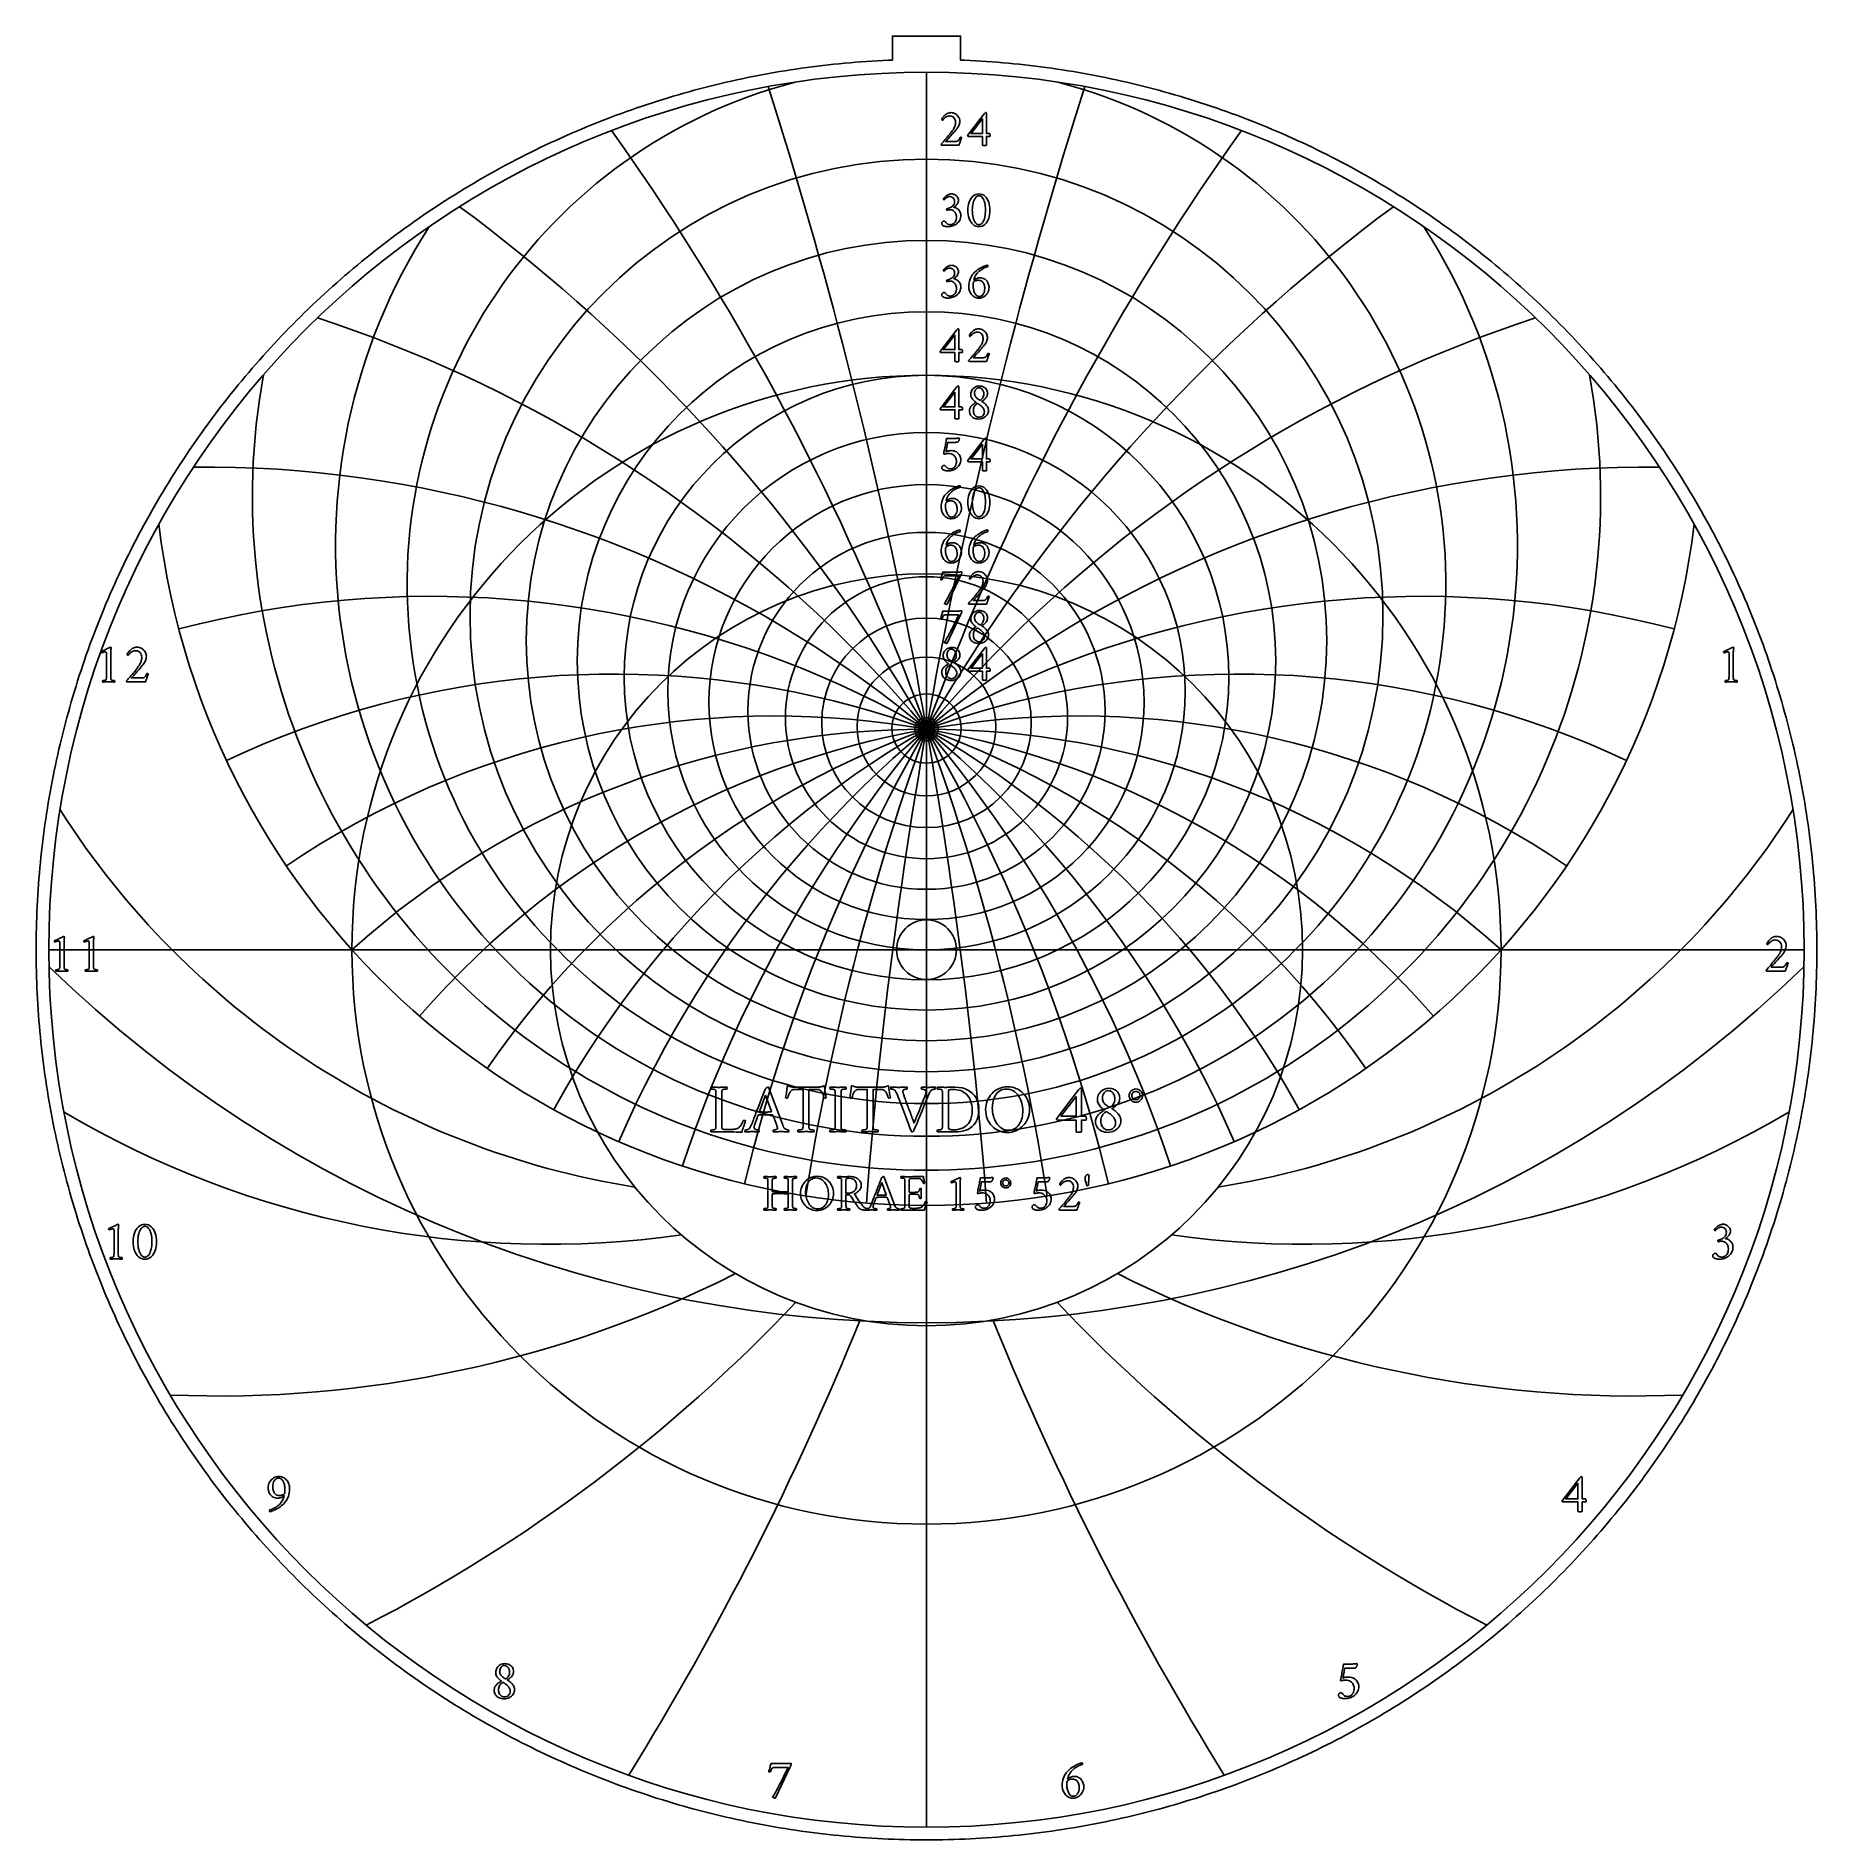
# Model space of a CAD drawing. Header units: millimetres. Extents: x -71 to 71, y -71 to 73.
import ezdxf

# ---------------------------------------------------------------- set-up
doc = ezdxf.new("R2010")
doc.units = ezdxf.units.MM
for name, color, linetype in [('CUT_INNER', 6, 'Continuous'), ('CUT_OUTER', 1, 'Continuous'), ('ENGRAVE', 7, 'Continuous'), ('ENGRAVE_FINE', 8, 'Continuous'), ('TEXT', 5, 'Continuous')]:
    doc.layers.add(name, color=color, linetype=linetype)

msp = doc.modelspace()

# ---------------------------------------------------------------- linework, layer by layer
at = {"layer": 'CUT_INNER'}
msp.add_circle((0, 0), 2.39, dxfattribs=at)
at = {"layer": 'CUT_OUTER'}
msp.add_lwpolyline([(71.2187, -0.437), (71.2146, -0.874), (71.2079, -1.3109), (71.1985, -1.7478), (71.1865, -2.1847), (71.1717, -2.6214), (71.1543, -3.0581), (71.1342, -3.4946), (71.1114, -3.931), (71.086, -4.3673), (71.0578, -4.8034), (71.027, -5.2393), (70.9935, -5.675), (70.9574, -6.1105), (70.9186, -6.5458), (70.8771, -6.9808), (70.8329, -7.4155), (70.7861, -7.85), (70.7366, -8.2842), (70.6844, -8.7181), (70.6296, -9.1516), (70.5721, -9.5848), (70.5119, -10.0177), (70.4492, -10.4501), (70.3837, -10.8822), (70.3156, -11.3139), (70.2449, -11.7451), (70.1715, -12.1759), (70.0954, -12.6062), (70.0168, -13.0361), (69.9355, -13.4655), (69.8515, -13.8943), (69.765, -14.3227), (69.6758, -14.7505), (69.5839, -15.1777), (69.4895, -15.6044), (69.3925, -16.0305), (69.2928, -16.456), (69.1905, -16.8808), (69.0856, -17.305), (68.9781, -17.7286), (68.8681, -18.1515), (68.7554, -18.5738), (68.6401, -18.9953), (68.5223, -19.4161), (68.4019, -19.8362), (68.2789, -20.2555), (68.1533, -20.6741), (68.0252, -21.0919), (67.8945, -21.5089), (67.7612, -21.9251), (67.6254, -22.3404), (67.487, -22.7549), (67.3462, -23.1686), (67.2027, -23.5814), (67.0568, -23.9933), (66.9083, -24.4043), (66.7573, -24.8144), (66.6038, -25.2235), (66.4477, -25.6317), (66.2892, -26.039), (66.1282, -26.4452), (65.9647, -26.8505), (65.7987, -27.2547), (65.6302, -27.6579), (65.4593, -28.0601), (65.2859, -28.4612), (65.11, -28.8613), (64.9317, -29.2603), (64.7509, -29.6581), (64.5677, -30.0549), (64.3821, -30.4505), (64.1941, -30.8449), (64.0036, -31.2382), (63.8107, -31.6304), (63.6154, -32.0213), (63.4178, -32.4111), (63.2177, -32.7996), (63.0152, -33.1868), (62.8104, -33.5729), (62.6033, -33.9576), (62.3937, -34.3411), (62.1818, -34.7233), (61.9676, -35.1042), (61.751, -35.4838), (61.5321, -35.862), (61.3109, -36.2389), (61.0874, -36.6144), (60.8616, -36.9885), (60.6335, -37.3613), (60.4031, -37.7326), (60.1705, -38.1025), (59.9355, -38.471), (59.6984, -38.838), (59.4589, -39.2036), (59.2173, -39.5677), (58.9734, -39.9303), (58.7273, -40.2914), (58.4789, -40.651), (58.2284, -41.0091), (57.9757, -41.3656), (57.7208, -41.7205), (57.4637, -42.0739), (57.2044, -42.4257), (56.943, -42.7759), (56.6795, -43.1245), (56.4138, -43.4715), (56.146, -43.8168), (55.8761, -44.1605), (55.6041, -44.5025), (55.33, -44.8428), (55.0538, -45.1815), (54.7755, -45.5184), (54.4952, -45.8537), (54.2128, -46.1872), (53.9284, -46.519), (53.642, -46.849), (53.3535, -47.1773), (53.063, -47.5037), (52.7705, -47.8284), (52.4761, -48.1513), (52.1796, -48.4724), (51.8812, -48.7917), (51.5809, -49.1091), (51.2786, -49.4246), (50.9743, -49.7384), (50.6682, -50.0502), (50.3601, -50.3601), (50.0502, -50.6682), (49.7384, -50.9743), (49.4246, -51.2786), (49.1091, -51.5809), (48.7917, -51.8812), (48.4724, -52.1796), (48.1513, -52.4761), (47.8284, -52.7705), (47.5037, -53.063), (47.1773, -53.3535), (46.849, -53.642), (46.519, -53.9284), (46.1872, -54.2128), (45.8537, -54.4952), (45.5184, -54.7755), (45.1815, -55.0538), (44.8428, -55.33), (44.5025, -55.6041), (44.1605, -55.8761), (43.8168, -56.146), (43.4715, -56.4138), (43.1245, -56.6795), (42.7759, -56.943), (42.4257, -57.2044), (42.0739, -57.4637), (41.7205, -57.7208), (41.3656, -57.9757), (41.0091, -58.2284), (40.651, -58.4789), (40.2914, -58.7273), (39.9303, -58.9734), (39.5677, -59.2173), (39.2036, -59.4589), (38.838, -59.6984), (38.471, -59.9355), (38.1025, -60.1705), (37.7326, -60.4031), (37.3613, -60.6335), (36.9885, -60.8616), (36.6144, -61.0874), (36.2389, -61.3109), (35.862, -61.5321), (35.4838, -61.751), (35.1042, -61.9676), (34.7233, -62.1818), (34.3411, -62.3937), (33.9576, -62.6033), (33.5729, -62.8104), (33.1868, -63.0152), (32.7996, -63.2177), (32.4111, -63.4178), (32.0213, -63.6154), (31.6304, -63.8107), (31.2382, -64.0036), (30.8449, -64.1941), (30.4505, -64.3821), (30.0549, -64.5677), (29.6581, -64.7509), (29.2603, -64.9317), (28.8613, -65.11), (28.4612, -65.2859), (28.0601, -65.4593), (27.6579, -65.6302), (27.2547, -65.7987), (26.8505, -65.9647), (26.4452, -66.1282), (26.039, -66.2892), (25.6317, -66.4477), (25.2235, -66.6038), (24.8144, -66.7573), (24.4043, -66.9083), (23.9933, -67.0568), (23.5814, -67.2027), (23.1686, -67.3462), (22.7549, -67.487), (22.3404, -67.6254), (21.9251, -67.7612), (21.5089, -67.8945), (21.0919, -68.0252), (20.6741, -68.1533), (20.2555, -68.2789), (19.8362, -68.4019), (19.4161, -68.5223), (18.9953, -68.6401), (18.5738, -68.7554), (18.1515, -68.8681), (17.7286, -68.9781), (17.305, -69.0856), (16.8808, -69.1905), (16.456, -69.2928), (16.0305, -69.3925), (15.6044, -69.4895), (15.1777, -69.5839), (14.7505, -69.6758), (14.3227, -69.765), (13.8943, -69.8515), (13.4655, -69.9355), (13.0361, -70.0168), (12.6062, -70.0954), (12.1759, -70.1715), (11.7451, -70.2449), (11.3139, -70.3156), (10.8822, -70.3837), (10.4501, -70.4492), (10.0177, -70.5119), (9.5848, -70.5721), (9.1516, -70.6296), (8.7181, -70.6844), (8.2842, -70.7366), (7.85, -70.7861), (7.4155, -70.8329), (6.9808, -70.8771), (6.5458, -70.9186), (6.1105, -70.9574), (5.675, -70.9935), (5.2393, -71.027), (4.8034, -71.0578), (4.3673, -71.086), (3.931, -71.1114), (3.4946, -71.1342), (3.0581, -71.1543), (2.6214, -71.1717), (2.1847, -71.1865), (1.7478, -71.1985), (1.3109, -71.2079), (0.874, -71.2146), (0.437, -71.2187), (0, -71.22), (-0.437, -71.2187), (-0.874, -71.2146), (-1.3109, -71.2079), (-1.7478, -71.1985), (-2.1847, -71.1865), (-2.6214, -71.1717), (-3.0581, -71.1543), (-3.4946, -71.1342), (-3.931, -71.1114), (-4.3673, -71.086), (-4.8034, -71.0578), (-5.2393, -71.027), (-5.675, -70.9935), (-6.1105, -70.9574), (-6.5458, -70.9186), (-6.9808, -70.8771), (-7.4155, -70.8329), (-7.85, -70.7861), (-8.2842, -70.7366), (-8.7181, -70.6844), (-9.1516, -70.6296), (-9.5848, -70.5721), (-10.0177, -70.5119), (-10.4501, -70.4492), (-10.8822, -70.3837), (-11.3139, -70.3156), (-11.7451, -70.2449), (-12.1759, -70.1715), (-12.6062, -70.0954), (-13.0361, -70.0168), (-13.4655, -69.9355), (-13.8943, -69.8515), (-14.3227, -69.765), (-14.7505, -69.6758), (-15.1777, -69.5839), (-15.6044, -69.4895), (-16.0305, -69.3925), (-16.456, -69.2928), (-16.8808, -69.1905), (-17.305, -69.0856), (-17.7286, -68.9781), (-18.1515, -68.8681), (-18.5738, -68.7554), (-18.9953, -68.6401), (-19.4161, -68.5223), (-19.8362, -68.4019), (-20.2555, -68.2789), (-20.6741, -68.1533), (-21.0919, -68.0252), (-21.5089, -67.8945), (-21.9251, -67.7612), (-22.3404, -67.6254), (-22.7549, -67.487), (-23.1686, -67.3462), (-23.5814, -67.2027), (-23.9933, -67.0568), (-24.4043, -66.9083), (-24.8144, -66.7573), (-25.2235, -66.6038), (-25.6317, -66.4477), (-26.039, -66.2892), (-26.4452, -66.1282), (-26.8505, -65.9647), (-27.2547, -65.7987), (-27.6579, -65.6302), (-28.0601, -65.4593), (-28.4612, -65.2859), (-28.8613, -65.11), (-29.2603, -64.9317), (-29.6581, -64.7509), (-30.0549, -64.5677), (-30.4505, -64.3821), (-30.8449, -64.1941), (-31.2382, -64.0036), (-31.6304, -63.8107), (-32.0213, -63.6154), (-32.4111, -63.4178), (-32.7996, -63.2177), (-33.1868, -63.0152), (-33.5729, -62.8104), (-33.9576, -62.6033), (-34.3411, -62.3937), (-34.7233, -62.1818), (-35.1042, -61.9676), (-35.4838, -61.751), (-35.862, -61.5321), (-36.2389, -61.3109), (-36.6144, -61.0874), (-36.9885, -60.8616), (-37.3613, -60.6335), (-37.7326, -60.4031), (-38.1025, -60.1705), (-38.471, -59.9355), (-38.838, -59.6984), (-39.2036, -59.4589), (-39.5677, -59.2173), (-39.9303, -58.9734), (-40.2914, -58.7273), (-40.651, -58.4789), (-41.0091, -58.2284), (-41.3656, -57.9757), (-41.7205, -57.7208), (-42.0739, -57.4637), (-42.4257, -57.2044), (-42.7759, -56.943), (-43.1245, -56.6795), (-43.4715, -56.4138), (-43.8168, -56.146), (-44.1605, -55.8761), (-44.5025, -55.6041), (-44.8428, -55.33), (-45.1815, -55.0538), (-45.5184, -54.7755), (-45.8537, -54.4952), (-46.1872, -54.2128), (-46.519, -53.9284), (-46.849, -53.642), (-47.1773, -53.3535), (-47.5037, -53.063), (-47.8284, -52.7705), (-48.1513, -52.4761), (-48.4724, -52.1796), (-48.7917, -51.8812), (-49.1091, -51.5809), (-49.4246, -51.2786), (-49.7384, -50.9743), (-50.0502, -50.6682), (-50.3601, -50.3601), (-50.6682, -50.0502), (-50.9743, -49.7384), (-51.2786, -49.4246), (-51.5809, -49.1091), (-51.8812, -48.7917), (-52.1796, -48.4724), (-52.4761, -48.1513), (-52.7705, -47.8284), (-53.063, -47.5037), (-53.3535, -47.1773), (-53.642, -46.849), (-53.9284, -46.519), (-54.2128, -46.1872), (-54.4952, -45.8537), (-54.7755, -45.5184), (-55.0538, -45.1815), (-55.33, -44.8428), (-55.6041, -44.5025), (-55.8761, -44.1605), (-56.146, -43.8168), (-56.4138, -43.4715), (-56.6795, -43.1245), (-56.943, -42.7759), (-57.2044, -42.4257), (-57.4637, -42.0739), (-57.7208, -41.7205), (-57.9757, -41.3656), (-58.2284, -41.0091), (-58.4789, -40.651), (-58.7273, -40.2914), (-58.9734, -39.9303), (-59.2173, -39.5677), (-59.4589, -39.2036), (-59.6984, -38.838), (-59.9355, -38.471), (-60.1705, -38.1025), (-60.4031, -37.7326), (-60.6335, -37.3613), (-60.8616, -36.9885), (-61.0874, -36.6144), (-61.3109, -36.2389), (-61.5321, -35.862), (-61.751, -35.4838), (-61.9676, -35.1042), (-62.1818, -34.7233), (-62.3937, -34.3411), (-62.6033, -33.9576), (-62.8104, -33.5729), (-63.0152, -33.1868), (-63.2177, -32.7996), (-63.4178, -32.4111), (-63.6154, -32.0213), (-63.8107, -31.6304), (-64.0036, -31.2382), (-64.1941, -30.8449), (-64.3821, -30.4505), (-64.5677, -30.0549), (-64.7509, -29.6581), (-64.9317, -29.2603), (-65.11, -28.8613), (-65.2859, -28.4612), (-65.4593, -28.0601), (-65.6302, -27.6579), (-65.7987, -27.2547), (-65.9647, -26.8505), (-66.1282, -26.4452), (-66.2892, -26.039), (-66.4477, -25.6317), (-66.6038, -25.2235), (-66.7573, -24.8144), (-66.9083, -24.4043), (-67.0568, -23.9933), (-67.2027, -23.5814), (-67.3462, -23.1686), (-67.487, -22.7549), (-67.6254, -22.3404), (-67.7612, -21.9251), (-67.8945, -21.5089), (-68.0252, -21.0919), (-68.1533, -20.6741), (-68.2789, -20.2555), (-68.4019, -19.8362), (-68.5223, -19.4161), (-68.6401, -18.9953), (-68.7554, -18.5738), (-68.8681, -18.1515), (-68.9781, -17.7286), (-69.0856, -17.305), (-69.1905, -16.8808), (-69.2928, -16.456), (-69.3925, -16.0305), (-69.4895, -15.6044), (-69.5839, -15.1777), (-69.6758, -14.7505), (-69.765, -14.3227), (-69.8515, -13.8943), (-69.9355, -13.4655), (-70.0168, -13.0361), (-70.0954, -12.6062), (-70.1715, -12.1759), (-70.2449, -11.7451), (-70.3156, -11.3139), (-70.3837, -10.8822), (-70.4492, -10.4501), (-70.5119, -10.0177), (-70.5721, -9.5848), (-70.6296, -9.1516), (-70.6844, -8.7181), (-70.7366, -8.2842), (-70.7861, -7.85), (-70.8329, -7.4155), (-70.8771, -6.9808), (-70.9186, -6.5458), (-70.9574, -6.1105), (-70.9935, -5.675), (-71.027, -5.2393), (-71.0578, -4.8034), (-71.086, -4.3673), (-71.1114, -3.931), (-71.1342, -3.4946), (-71.1543, -3.0581), (-71.1717, -2.6214), (-71.1865, -2.1847), (-71.1985, -1.7478), (-71.2079, -1.3109), (-71.2146, -0.874), (-71.2187, -0.437), (-71.22, 0), (-71.2187, 0.437), (-71.2146, 0.874), (-71.2079, 1.3109), (-71.1985, 1.7478), (-71.1865, 2.1847), (-71.1717, 2.6214), (-71.1543, 3.0581), (-71.1342, 3.4946), (-71.1114, 3.931), (-71.086, 4.3673), (-71.0578, 4.8034), (-71.027, 5.2393), (-70.9935, 5.675), (-70.9574, 6.1105), (-70.9186, 6.5458), (-70.8771, 6.9808), (-70.8329, 7.4155), (-70.7861, 7.85), (-70.7366, 8.2842), (-70.6844, 8.7181), (-70.6296, 9.1516), (-70.5721, 9.5848), (-70.5119, 10.0177), (-70.4492, 10.4501), (-70.3837, 10.8822), (-70.3156, 11.3139), (-70.2449, 11.7451), (-70.1715, 12.1759), (-70.0954, 12.6062), (-70.0168, 13.0361), (-69.9355, 13.4655), (-69.8515, 13.8943), (-69.765, 14.3227), (-69.6758, 14.7505), (-69.5839, 15.1777), (-69.4895, 15.6044), (-69.3925, 16.0305), (-69.2928, 16.456), (-69.1905, 16.8808), (-69.0856, 17.305), (-68.9781, 17.7286), (-68.8681, 18.1515), (-68.7554, 18.5738), (-68.6401, 18.9953), (-68.5223, 19.4161), (-68.4019, 19.8362), (-68.2789, 20.2555), (-68.1533, 20.6741), (-68.0252, 21.0919), (-67.8945, 21.5089), (-67.7612, 21.9251), (-67.6254, 22.3404), (-67.487, 22.7549), (-67.3462, 23.1686), (-67.2027, 23.5814), (-67.0568, 23.9933), (-66.9083, 24.4043), (-66.7573, 24.8144), (-66.6038, 25.2235), (-66.4477, 25.6317), (-66.2892, 26.039), (-66.1282, 26.4452), (-65.9647, 26.8505), (-65.7987, 27.2547), (-65.6302, 27.6579), (-65.4593, 28.0601), (-65.2859, 28.4612), (-65.11, 28.8613), (-64.9317, 29.2603), (-64.7509, 29.6581), (-64.5677, 30.0549), (-64.3821, 30.4505), (-64.1941, 30.8449), (-64.0036, 31.2382), (-63.8107, 31.6304), (-63.6154, 32.0213), (-63.4178, 32.4111), (-63.2177, 32.7996), (-63.0152, 33.1868), (-62.8104, 33.5729), (-62.6033, 33.9576), (-62.3937, 34.3411), (-62.1818, 34.7233), (-61.9676, 35.1042), (-61.751, 35.4838), (-61.5321, 35.862), (-61.3109, 36.2389), (-61.0874, 36.6144), (-60.8616, 36.9885), (-60.6335, 37.3613), (-60.4031, 37.7326), (-60.1705, 38.1025), (-59.9355, 38.471), (-59.6984, 38.838), (-59.4589, 39.2036), (-59.2173, 39.5677), (-58.9734, 39.9303), (-58.7273, 40.2914), (-58.4789, 40.651), (-58.2284, 41.0091), (-57.9757, 41.3656), (-57.7208, 41.7205), (-57.4637, 42.0739), (-57.2044, 42.4257), (-56.943, 42.7759), (-56.6795, 43.1245), (-56.4138, 43.4715), (-56.146, 43.8168), (-55.8761, 44.1605), (-55.6041, 44.5025), (-55.33, 44.8428), (-55.0538, 45.1815), (-54.7755, 45.5184), (-54.4952, 45.8537), (-54.2128, 46.1872), (-53.9284, 46.519), (-53.642, 46.849), (-53.3535, 47.1773), (-53.063, 47.5037), (-52.7705, 47.8284), (-52.4761, 48.1513), (-52.1796, 48.4724), (-51.8812, 48.7917), (-51.5809, 49.1091), (-51.2786, 49.4246), (-50.9743, 49.7384), (-50.6682, 50.0502), (-50.3601, 50.3601), (-50.0502, 50.6682), (-49.7384, 50.9743), (-49.4246, 51.2786), (-49.1091, 51.5809), (-48.7917, 51.8812), (-48.4724, 52.1796), (-48.1513, 52.4761), (-47.8284, 52.7705), (-47.5037, 53.063), (-47.1773, 53.3535), (-46.849, 53.642), (-46.519, 53.9284), (-46.1872, 54.2128), (-45.8537, 54.4952), (-45.5184, 54.7755), (-45.1815, 55.0538), (-44.8428, 55.33), (-44.5025, 55.6041), (-44.1605, 55.8761), (-43.8168, 56.146), (-43.4715, 56.4138), (-43.1245, 56.6795), (-42.7759, 56.943), (-42.4257, 57.2044), (-42.0739, 57.4637), (-41.7205, 57.7208), (-41.3656, 57.9757), (-41.0091, 58.2284), (-40.651, 58.4789), (-40.2914, 58.7273), (-39.9303, 58.9734), (-39.5677, 59.2173), (-39.2036, 59.4589), (-38.838, 59.6984), (-38.471, 59.9355), (-38.1025, 60.1705), (-37.7326, 60.4031), (-37.3613, 60.6335), (-36.9885, 60.8616), (-36.6144, 61.0874), (-36.2389, 61.3109), (-35.862, 61.5321), (-35.4838, 61.751), (-35.1042, 61.9676), (-34.7233, 62.1818), (-34.3411, 62.3937), (-33.9576, 62.6033), (-33.5729, 62.8104), (-33.1868, 63.0152), (-32.7996, 63.2177), (-32.4111, 63.4178), (-32.0213, 63.6154), (-31.6304, 63.8107), (-31.2382, 64.0036), (-30.8449, 64.1941), (-30.4505, 64.3821), (-30.0549, 64.5677), (-29.6581, 64.7509), (-29.2603, 64.9317), (-28.8613, 65.11), (-28.4612, 65.2859), (-28.0601, 65.4593), (-27.6579, 65.6302), (-27.2547, 65.7987), (-26.8505, 65.9647), (-26.4452, 66.1282), (-26.039, 66.2892), (-25.6317, 66.4477), (-25.2235, 66.6038), (-24.8144, 66.7573), (-24.4043, 66.9083), (-23.9933, 67.0568), (-23.5814, 67.2027), (-23.1686, 67.3462), (-22.7549, 67.487), (-22.3404, 67.6254), (-21.9251, 67.7612), (-21.5089, 67.8945), (-21.0919, 68.0252), (-20.6741, 68.1533), (-20.2555, 68.2789), (-19.8362, 68.4019), (-19.4161, 68.5223), (-18.9953, 68.6401), (-18.5738, 68.7554), (-18.1515, 68.8681), (-17.7286, 68.9781), (-17.305, 69.0856), (-16.8808, 69.1905), (-16.456, 69.2928), (-16.0305, 69.3925), (-15.6044, 69.4895), (-15.1777, 69.5839), (-14.7505, 69.6758), (-14.3227, 69.765), (-13.8943, 69.8515), (-13.4655, 69.9355), (-13.0361, 70.0168), (-12.6062, 70.0954), (-12.1759, 70.1715), (-11.7451, 70.2449), (-11.3139, 70.3156), (-10.8822, 70.3837), (-10.4501, 70.4492), (-10.0177, 70.5119), (-9.5848, 70.5721), (-9.1516, 70.6296), (-8.7181, 70.6844), (-8.2842, 70.7366), (-7.85, 70.7861), (-7.4155, 70.8329), (-6.9808, 70.8771), (-6.5458, 70.9186), (-6.1105, 70.9574), (-5.675, 70.9935), (-5.2393, 71.027), (-4.8034, 71.0578), (-4.3673, 71.086), (-3.931, 71.1114), (-3.4946, 71.1342), (-3.0581, 71.1543), (-2.73, 71.1674), (-2.73, 73.092), (2.73, 73.092), (2.73, 71.1674), (3.0581, 71.1543), (3.4946, 71.1342), (3.931, 71.1114), (4.3673, 71.086), (4.8034, 71.0578), (5.2393, 71.027), (5.675, 70.9935), (6.1105, 70.9574), (6.5458, 70.9186), (6.9808, 70.8771), (7.4155, 70.8329), (7.85, 70.7861), (8.2842, 70.7366), (8.7181, 70.6844), (9.1516, 70.6296), (9.5848, 70.5721), (10.0177, 70.5119), (10.4501, 70.4492), (10.8822, 70.3837), (11.3139, 70.3156), (11.7451, 70.2449), (12.1759, 70.1715), (12.6062, 70.0954), (13.0361, 70.0168), (13.4655, 69.9355), (13.8943, 69.8515), (14.3227, 69.765), (14.7505, 69.6758), (15.1777, 69.5839), (15.6044, 69.4895), (16.0305, 69.3925), (16.456, 69.2928), (16.8808, 69.1905), (17.305, 69.0856), (17.7286, 68.9781), (18.1515, 68.8681), (18.5738, 68.7554), (18.9953, 68.6401), (19.4161, 68.5223), (19.8362, 68.4019), (20.2555, 68.2789), (20.6741, 68.1533), (21.0919, 68.0252), (21.5089, 67.8945), (21.9251, 67.7612), (22.3404, 67.6254), (22.7549, 67.487), (23.1686, 67.3462), (23.5814, 67.2027), (23.9933, 67.0568), (24.4043, 66.9083), (24.8144, 66.7573), (25.2235, 66.6038), (25.6317, 66.4477), (26.039, 66.2892), (26.4452, 66.1282), (26.8505, 65.9647), (27.2547, 65.7987), (27.6579, 65.6302), (28.0601, 65.4593), (28.4612, 65.2859), (28.8613, 65.11), (29.2603, 64.9317), (29.6581, 64.7509), (30.0549, 64.5677), (30.4505, 64.3821), (30.8449, 64.1941), (31.2382, 64.0036), (31.6304, 63.8107), (32.0213, 63.6154), (32.4111, 63.4178), (32.7996, 63.2177), (33.1868, 63.0152), (33.5729, 62.8104), (33.9576, 62.6033), (34.3411, 62.3937), (34.7233, 62.1818), (35.1042, 61.9676), (35.4838, 61.751), (35.862, 61.5321), (36.2389, 61.3109), (36.6144, 61.0874), (36.9885, 60.8616), (37.3613, 60.6335), (37.7326, 60.4031), (38.1025, 60.1705), (38.471, 59.9355), (38.838, 59.6984), (39.2036, 59.4589), (39.5677, 59.2173), (39.9303, 58.9734), (40.2914, 58.7273), (40.651, 58.4789), (41.0091, 58.2284), (41.3656, 57.9757), (41.7205, 57.7208), (42.0739, 57.4637), (42.4257, 57.2044), (42.7759, 56.943), (43.1245, 56.6795), (43.4715, 56.4138), (43.8168, 56.146), (44.1605, 55.8761), (44.5025, 55.6041), (44.8428, 55.33), (45.1815, 55.0538), (45.5184, 54.7755), (45.8537, 54.4952), (46.1872, 54.2128), (46.519, 53.9284), (46.849, 53.642), (47.1773, 53.3535), (47.5037, 53.063), (47.8284, 52.7705), (48.1513, 52.4761), (48.4724, 52.1796), (48.7917, 51.8812), (49.1091, 51.5809), (49.4246, 51.2786), (49.7384, 50.9743), (50.0502, 50.6682), (50.3601, 50.3601), (50.6682, 50.0502), (50.9743, 49.7384), (51.2786, 49.4246), (51.5809, 49.1091), (51.8812, 48.7917), (52.1796, 48.4724), (52.4761, 48.1513), (52.7705, 47.8284), (53.063, 47.5037), (53.3535, 47.1773), (53.642, 46.849), (53.9284, 46.519), (54.2128, 46.1872), (54.4952, 45.8537), (54.7755, 45.5184), (55.0538, 45.1815), (55.33, 44.8428), (55.6041, 44.5025), (55.8761, 44.1605), (56.146, 43.8168), (56.4138, 43.4715), (56.6795, 43.1245), (56.943, 42.7759), (57.2044, 42.4257), (57.4637, 42.0739), (57.7208, 41.7205), (57.9757, 41.3656), (58.2284, 41.0091), (58.4789, 40.651), (58.7273, 40.2914), (58.9734, 39.9303), (59.2173, 39.5677), (59.4589, 39.2036), (59.6984, 38.838), (59.9355, 38.471), (60.1705, 38.1025), (60.4031, 37.7326), (60.6335, 37.3613), (60.8616, 36.9885), (61.0874, 36.6144), (61.3109, 36.2389), (61.5321, 35.862), (61.751, 35.4838), (61.9676, 35.1042), (62.1818, 34.7233), (62.3937, 34.3411), (62.6033, 33.9576), (62.8104, 33.5729), (63.0152, 33.1868), (63.2177, 32.7996), (63.4178, 32.4111), (63.6154, 32.0213), (63.8107, 31.6304), (64.0036, 31.2382), (64.1941, 30.8449), (64.3821, 30.4505), (64.5677, 30.0549), (64.7509, 29.6581), (64.9317, 29.2603), (65.11, 28.8613), (65.2859, 28.4612), (65.4593, 28.0601), (65.6302, 27.6579), (65.7987, 27.2547), (65.9647, 26.8505), (66.1282, 26.4452), (66.2892, 26.039), (66.4477, 25.6317), (66.6038, 25.2235), (66.7573, 24.8144), (66.9083, 24.4043), (67.0568, 23.9933), (67.2027, 23.5814), (67.3462, 23.1686), (67.487, 22.7549), (67.6254, 22.3404), (67.7612, 21.9251), (67.8945, 21.5089), (68.0252, 21.0919), (68.1533, 20.6741), (68.2789, 20.2555), (68.4019, 19.8362), (68.5223, 19.4161), (68.6401, 18.9953), (68.7554, 18.5738), (68.8681, 18.1515), (68.9781, 17.7286), (69.0856, 17.305), (69.1905, 16.8808), (69.2928, 16.456), (69.3925, 16.0305), (69.4895, 15.6044), (69.5839, 15.1777), (69.6758, 14.7505), (69.765, 14.3227), (69.8515, 13.8943), (69.9355, 13.4655), (70.0168, 13.0361), (70.0954, 12.6062), (70.1715, 12.1759), (70.2449, 11.7451), (70.3156, 11.3139), (70.3837, 10.8822), (70.4492, 10.4501), (70.5119, 10.0177), (70.5721, 9.5848), (70.6296, 9.1516), (70.6844, 8.7181), (70.7366, 8.2842), (70.7861, 7.85), (70.8329, 7.4155), (70.8771, 6.9808), (70.9186, 6.5458), (70.9574, 6.1105), (70.9935, 5.675), (71.027, 5.2393), (71.0578, 4.8034), (71.086, 4.3673), (71.1114, 3.931), (71.1342, 3.4946), (71.1543, 3.0581), (71.1717, 2.6214), (71.1865, 2.1847), (71.1985, 1.7478), (71.2079, 1.3109), (71.2146, 0.874), (71.2187, 0.437), (71.22, 0)], close=True, dxfattribs=at)
at = {"layer": 'ENGRAVE'}
for points in [[(0, -70.2), (0, 70.2)], [(-70.2, 0), (70.2, 0)], [(0, -70.2), (0, -30.0798)]]:
    msp.add_lwpolyline(points, dxfattribs=at)
for centre, radius in [((0, 0), 70.2), ((0, 26.7402), 36.5076), ((0, 24.7341), 32.0122), ((0, 23.1026), 27.9324), ((0, 0), 45.9522), ((0, 21.772), 24.1802), ((0, 20.6878), 20.6878), ((0, 19.8098), 17.4015), ((0, 19.108), 14.2782), ((0, 0), 30.0798), ((0, 18.5599), 11.2818), ((0, 18.149), 8.3815), ((0, 17.8633), 5.5505), ((0, 17.695), 2.7642), ((0, 17.6394), 0.936)]:
    msp.add_circle(centre, radius, dxfattribs=at)
for centre, radius, start, end in [((0, 29.2236), 41.5365, 104.652903, 75.347097), ((0, 32.3304), 47.2611, 147.339419, 32.660581), ((0, 36.2734), 53.9128, 169.605342, 10.394658), ((0, 41.3755), 61.8348, 186.817711, 353.182289), ((0, -51.0351), 68.6745, 48, 132), ((0, -51.0351), 68.6745, 48, 132), ((-12.6815, 47.328), 67.1741, 212.551282, 260.88684), ((12.6815, 47.328), 67.1741, 279.11316, 327.448718), ((-30.2951, 52.4727), 76.0446, 239.415548, 278.083995), ((30.2951, 52.4727), 76.0446, 261.916005, 300.584452), ((-56.6499, 56.6499), 92.3581, 267.619017, 296.620352), ((56.6499, 56.6499), 92.3581, 243.379648, 272.380983), ((-103.4551, 59.7298), 127.9931, 297.270124, 316.604347), ((103.4551, 59.7298), 127.9931, 223.395653, 242.729876), ((-229.9577, 61.617), 242.464, 328.231954, 337.899065), ((229.9577, 61.617), 242.464, 202.100935, 211.768046)]:
    msp.add_arc(centre, radius, start, end, dxfattribs=at)
at = {"layer": 'ENGRAVE_FINE'}
for centre, radius, start, end in [((-389.4722, -51.0351), 395.4804, 4.461368, 17.676322), ((-389.4722, -51.0351), 395.4804, 4.461368, 17.676322), ((389.4722, -51.0351), 395.4804, 162.323678, 175.538632), ((389.4722, -51.0351), 395.4804, 162.323678, 175.538632), ((-188.6815, -51.0351), 200.7907, 8.977692, 35.48643), ((-188.6815, -51.0351), 200.7907, 8.977692, 35.48643), ((188.6815, -51.0351), 200.7907, 144.51357, 171.022308), ((188.6815, -51.0351), 200.7907, 144.51357, 171.022308), ((-118.9476, -51.0351), 137.3489, 13.606314, 53.548789), ((-118.9476, -51.0351), 137.3489, 13.606314, 53.548789), ((118.9476, -51.0351), 137.3489, 126.451211, 166.393686), ((118.9476, -51.0351), 137.3489, 126.451211, 166.393686), ((-81.843, -51.0351), 106.8385, 18.409528, 71.93986), ((-81.843, -51.0351), 106.8385, 18.409528, 71.93986), ((81.843, -51.0351), 106.8385, 108.06014, 161.590472), ((81.843, -51.0351), 106.8385, 108.06014, 161.590472), ((-57.6247, -51.0351), 89.6481, 23.457516, 90.642678), ((-57.6247, -51.0351), 89.6481, 23.457516, 90.642678), ((57.6247, -51.0351), 89.6481, 89.357322, 156.542484), ((57.6247, -51.0351), 89.6481, 89.357322, 156.542484), ((-39.6492, -51.0351), 79.2984, 28.831877, 104.724148), ((-39.6492, -51.0351), 79.2984, 28.831877, 104.724148), ((39.6492, -51.0351), 79.2984, 75.275852, 151.168123), ((39.6492, -51.0351), 79.2984, 75.275852, 151.168123), ((-24.9955, -51.0351), 73.0818, 34.629994, 115.099318), ((-24.9955, -51.0351), 73.0818, 34.629994, 115.099318), ((24.9955, -51.0351), 73.0818, 64.900682, 145.370006), ((24.9955, -51.0351), 73.0818, 64.900682, 145.370006), ((-12.1092, -51.0351), 69.7339, 40.970494, 124.098899), ((-12.1092, -51.0351), 69.7339, 40.970494, 124.098899), ((12.1092, -51.0351), 69.7339, 55.901101, 139.029506), ((12.1092, -51.0351), 69.7339, 55.901101, 139.029506), ((0, 70.8271), 100.6688, 225.796451, 314.203549)]:
    msp.add_arc(centre, radius, start, end, dxfattribs=at)
at = {"layer": 'TEXT'}
for points in [[(2.8189, 64.9693), (2.7979, 64.9178), (2.7764, 64.8629), (2.7543, 64.8046), (2.7318, 64.743), (2.7094, 64.6809), (2.6882, 64.6211), (2.6679, 64.5636), (2.6487, 64.5085), (2.6316, 64.4589), (2.6176, 64.4182), (2.6067, 64.3862), (2.5989, 64.3631), (1.1957, 64.3631), (1.1893, 64.3679), (1.1827, 64.374), (1.1758, 64.3814), (1.1687, 64.3901), (1.1623, 64.3991), (1.1578, 64.4073), (1.1551, 64.4147), (1.1541, 64.4213), (1.2398, 64.5178), (1.3264, 64.6164), (1.4141, 64.7171), (1.5029, 64.8198), (1.5911, 64.9234), (1.6773, 65.0264), (1.7613, 65.1289), (1.8433, 65.2308), (1.9214, 65.3305), (1.9938, 65.426), (2.0605, 65.5173), (2.1215, 65.6045), (2.1782, 65.693), (2.2237, 65.7757), (2.2581, 65.8528), (2.2813, 65.9242), (2.2968, 65.9934), (2.3078, 66.0643), (2.3144, 66.1367), (2.3166, 66.2106), (2.3087, 66.3103), (2.2849, 66.4016), (2.2454, 66.4846), (2.19, 66.5593), (2.1224, 66.6211), (2.0462, 66.6652), (1.9615, 66.6917), (1.8682, 66.7005), (1.7899, 66.6961), (1.7167, 66.6829), (1.6487, 66.6608), (1.5859, 66.6299), (1.5286, 66.5939), (1.4769, 66.5562), (1.431, 66.5171), (1.3908, 66.4763), (1.3565, 66.4374), (1.3285, 66.4037), (1.3067, 66.3751), (1.2912, 66.3518), (1.2786, 66.3535), (1.2657, 66.3585), (1.2526, 66.3669), (1.2393, 66.3788), (1.2275, 66.3913), (1.219, 66.4021), (1.214, 66.4111), (1.2123, 66.4182), (1.2212, 66.4401), (1.2356, 66.4685), (1.2555, 66.5034), (1.2808, 66.5448), (1.3115, 66.59), (1.3477, 66.6362), (1.3894, 66.6834), (1.4365, 66.7316), (1.4882, 66.7786), (1.5439, 66.8219), (1.6034, 66.8616), (1.6669, 66.8977), (1.7342, 66.9277), (1.8054, 66.9491), (1.8806, 66.9619), (1.9596, 66.9662), (2.0549, 66.9601), (2.1459, 66.9418), (2.2324, 66.9113), (2.3145, 66.8686), (2.3903, 66.8164), (2.4578, 66.7571), (2.5169, 66.6908), (2.5678, 66.6175), (2.6086, 66.5394), (2.6378, 66.4587), (2.6553, 66.3754), (2.6612, 66.2895), (2.6573, 66.2036), (2.6456, 66.1203), (2.6262, 66.0396), (2.5989, 65.9615), (2.5649, 65.886), (2.5252, 65.8131), (2.4798, 65.7428), (2.4287, 65.6751), (2.3562, 65.5864), (2.2798, 65.495), (2.1994, 65.4007), (2.1152, 65.3035), (2.0303, 65.2064), (1.9476, 65.1125), (1.8673, 65.0217), (1.7893, 64.934), (1.7164, 64.8521), (1.6513, 64.7788), (1.594, 64.7141), (1.5444, 64.6579), (2.3498, 64.6579), (2.4073, 64.6627), (2.4593, 64.6771), (2.5059, 64.7011), (2.547, 64.7347), (2.5848, 64.7782), (2.6212, 64.8318), (2.6564, 64.8955), (2.6902, 64.9693), (2.6962, 64.9802), (2.7058, 64.988), (2.719, 64.9926), (2.7359, 64.9942), (2.7432, 64.9937), (2.7525, 64.9921), (2.7639, 64.9895), (2.7774, 64.9859), (2.7909, 64.9817), (2.8023, 64.9776), (2.8117, 64.9734), (2.8189, 64.9693)], [(4.7328, 66.9745), (4.7483, 66.973), (4.7614, 66.9683), (4.7721, 66.9605), (4.7806, 66.9496), (4.7869, 66.9371), (4.7915, 66.9247), (4.7942, 66.9122), (4.7951, 66.8998), (4.7951, 65.3014), (5.0359, 65.3014), (5.046, 65.2983), (5.0556, 65.289), (5.0647, 65.2734), (5.0733, 65.2516), (5.0805, 65.2256), (5.0857, 65.1976), (5.0888, 65.1675), (5.0899, 65.1353), (5.0891, 65.1141), (5.0868, 65.0959), (5.0829, 65.0809), (5.0774, 65.0689), (4.7951, 65.0689), (4.7951, 64.359), (4.7934, 64.3583), (4.7884, 64.3564), (4.7799, 64.3532), (4.7681, 64.3486), (4.7488, 64.3441), (4.7178, 64.3408), (4.6751, 64.3389), (4.6207, 64.3382), (4.5572, 64.3403), (4.5118, 64.3465), (4.4845, 64.3569), (4.4754, 64.3714), (4.4754, 65.0689), (3.3337, 65.0689), (3.324, 65.0758), (3.3156, 65.084), (3.3084, 65.0934), (3.3026, 65.1042), (3.2981, 65.1152), (3.2948, 65.1255), (3.2929, 65.135), (3.2922, 65.1436), (4.6124, 66.8707), (4.6239, 66.8841), (4.6374, 66.8993), (4.6529, 66.9163), (4.6706, 66.9351), (4.6885, 66.9523), (4.7048, 66.9646), (4.7196, 66.972), (4.7328, 66.9745)], [(4.4754, 66.4888), (3.5662, 65.3014), (4.4754, 65.3014)], [(2.0218, 60.4647), (2.075, 60.4609), (2.1308, 60.4496), (2.1892, 60.4308), (2.2502, 60.4045), (2.3102, 60.3709), (2.3659, 60.3303), (2.4171, 60.2827), (2.464, 60.228), (2.503, 60.1668), (2.5309, 60.0993), (2.5477, 60.0256), (2.5532, 59.9457), (2.5492, 59.8827), (2.5372, 59.8222), (2.517, 59.7643), (2.4889, 59.7091), (2.4552, 59.6569), (2.4183, 59.6084), (2.3784, 59.5635), (2.3353, 59.5223), (2.2918, 59.4849), (2.2507, 59.4517), (2.2119, 59.4226), (2.1754, 59.3977), (2.2346, 59.3855), (2.2958, 59.3655), (2.3592, 59.3378), (2.4245, 59.3022), (2.4885, 59.259), (2.5475, 59.2083), (2.6016, 59.15), (2.6508, 59.0843), (2.6917, 59.011), (2.7209, 58.9301), (2.7384, 58.8418), (2.7442, 58.7459), (2.7386, 58.6446), (2.7219, 58.5482), (2.694, 58.4567), (2.655, 58.3702), (2.6067, 58.2892), (2.5512, 58.2145), (2.4884, 58.146), (2.4183, 58.0837), (2.3424, 58.0281), (2.2621, 57.9794), (2.1774, 57.9378), (2.0883, 57.9031), (1.9964, 57.8759), (1.9035, 57.8564), (1.8096, 57.8447), (1.7146, 57.8409), (1.6727, 57.8423), (1.6259, 57.8466), (1.5741, 57.8537), (1.5174, 57.8637), (1.4597, 57.8768), (1.4048, 57.8933), (1.3528, 57.9131), (1.3036, 57.9363), (1.2943, 57.9446), (1.2828, 57.9571), (1.2694, 57.9737), (1.2538, 57.9945), (1.2393, 58.0176), (1.2289, 58.0412), (1.2226, 58.0653), (1.2206, 58.09), (1.2238, 58.1315), (1.2335, 58.1688), (1.2498, 58.202), (1.2725, 58.2311), (1.2993, 58.2547), (1.328, 58.2716), (1.3585, 58.2817), (1.3908, 58.2851), (1.4301, 58.2811), (1.465, 58.269), (1.4955, 58.2489), (1.5216, 58.2207), (1.5456, 58.1895), (1.5698, 58.16), (1.5943, 58.1324), (1.6191, 58.1066), (1.6496, 58.0797), (1.683, 58.0573), (1.7192, 58.0392), (1.7582, 58.0256), (1.7986, 58.0156), (1.8386, 58.0085), (1.8785, 58.0042), (1.918, 58.0028), (1.9721, 58.0065), (2.0265, 58.0178), (2.0811, 58.0366), (2.136, 58.063), (2.1888, 58.098), (2.2372, 58.1429), (2.2812, 58.1976), (2.3208, 58.2622), (2.3534, 58.3376), (2.3768, 58.4247), (2.3908, 58.5234), (2.3955, 58.6338), (2.3908, 58.7144), (2.3768, 58.79), (2.3534, 58.8607), (2.3208, 58.9265), (2.2807, 58.9866), (2.2351, 59.0402), (2.1841, 59.0872), (2.1277, 59.1279), (2.0676, 59.1605), (2.0057, 59.1839), (1.942, 59.1979), (1.8765, 59.2026), (1.8432, 59.2013), (1.8096, 59.1974), (1.7757, 59.1909), (1.7416, 59.1818), (1.7093, 59.1722), (1.6809, 59.1642), (1.6564, 59.1577), (1.6357, 59.1528), (1.6248, 59.1701), (1.6171, 59.1891), (1.6124, 59.2096), (1.6108, 59.2316), (1.6113, 59.2451), (1.6129, 59.2566), (1.6155, 59.2659), (1.6191, 59.2732), (1.699, 59.2942), (1.7769, 59.3199), (1.8527, 59.3502), (1.9263, 59.3853), (1.9955, 59.4253), (2.0576, 59.4709), (2.1128, 59.5219), (2.1609, 59.5783), (2.2, 59.641), (2.2279, 59.7106), (2.2446, 59.7873), (2.2502, 59.871), (2.2432, 59.9486), (2.2222, 60.0194), (2.1871, 60.0835), (2.1381, 60.1408), (2.0781, 60.1881), (2.0104, 60.2218), (1.9349, 60.242), (1.8516, 60.2488), (1.7893, 60.245), (1.7312, 60.2337), (1.6773, 60.2149), (1.6274, 60.1886), (1.5822, 60.1582), (1.5418, 60.1274), (1.5064, 60.096), (1.4759, 60.064), (1.4501, 60.0349), (1.4287, 60.0116), (1.4117, 59.9944), (1.3991, 59.9831), (1.3908, 59.9849), (1.3825, 59.9904), (1.3742, 59.9994), (1.3659, 60.0121), (1.3586, 60.0267), (1.3534, 60.0412), (1.3503, 60.0557), (1.3493, 60.0703), (1.3826, 60.1176), (1.4204, 60.1642), (1.4625, 60.21), (1.5091, 60.255), (1.5598, 60.2978), (1.6145, 60.337), (1.673, 60.3726), (1.7354, 60.4045), (1.8015, 60.4308), (1.8713, 60.4496), (1.9448, 60.4609), (2.0218, 60.4647)], [(4.1931, 60.4605), (4.3308, 60.4494), (4.4573, 60.4159), (4.5726, 60.3601), (4.6768, 60.282), (4.7694, 60.1853), (4.8501, 60.0739), (4.9189, 59.9477), (4.9757, 59.8066), (5.0202, 59.6547), (5.052, 59.4958), (5.0711, 59.3299), (5.0774, 59.1569), (5.0709, 58.984), (5.0515, 58.818), (5.019, 58.6591), (4.9736, 58.5072), (4.9159, 58.366), (4.8465, 58.2394), (4.7654, 58.1273), (4.6726, 58.0298), (4.5687, 57.9507), (4.4542, 57.8943), (4.329, 57.8604), (4.1931, 57.8492), (4.0608, 57.8604), (3.9378, 57.8943), (3.8242, 57.9507), (3.7198, 58.0298), (3.626, 58.1273), (3.5439, 58.2394), (3.4735, 58.366), (3.4147, 58.5072), (3.3684, 58.6591), (3.3353, 58.818), (3.3155, 58.984), (3.3088, 59.1569), (3.3153, 59.3299), (3.3348, 59.4958), (3.3672, 59.6547), (3.4126, 59.8066), (3.4705, 59.9477), (3.5403, 60.0739), (3.622, 60.1853), (3.7157, 60.282), (3.8203, 60.3601), (3.9347, 60.4159), (4.059, 60.4494), (4.1931, 60.4605)], [(4.2139, 60.3111), (4.1318, 60.3013), (4.0556, 60.2721), (3.9854, 60.2235), (3.9212, 60.1554), (3.8635, 60.0709), (3.8127, 59.9732), (3.769, 59.8623), (3.7323, 59.7381), (3.7032, 59.6037), (3.6825, 59.4621), (3.67, 59.3131), (3.6659, 59.1569), (3.67, 59.0024), (3.6825, 58.8544), (3.7032, 58.7128), (3.7323, 58.5778), (3.7685, 58.4526), (3.8107, 58.3406), (3.8588, 58.2419), (3.9129, 58.1564), (3.9722, 58.0874), (4.0359, 58.0381), (4.104, 58.0085), (4.1765, 57.9986), (4.264, 58.0087), (4.3436, 58.0391), (4.4155, 58.0897), (4.4796, 58.1605), (4.536, 58.2482), (4.5849, 58.3494), (4.6263, 58.4641), (4.6602, 58.5923), (4.6865, 58.7301), (4.7053, 58.8736), (4.7166, 59.0228), (4.7204, 59.1777), (4.7164, 59.3335), (4.7043, 59.4813), (4.6842, 59.621), (4.656, 59.7527), (4.6207, 59.8738), (4.5792, 59.982), (4.5315, 60.0773), (4.4775, 60.1595), (4.4182, 60.2258), (4.3545, 60.2732), (4.2864, 60.3016), (4.2139, 60.3111)], [(2.0218, 54.7535), (2.075, 54.7498), (2.1308, 54.7385), (2.1892, 54.7197), (2.2502, 54.6933), (2.3102, 54.6597), (2.3659, 54.6191), (2.4171, 54.5715), (2.464, 54.5169), (2.503, 54.4556), (2.5309, 54.3882), (2.5477, 54.3145), (2.5532, 54.2346), (2.5492, 54.1715), (2.5372, 54.1111), (2.517, 54.0532), (2.4889, 53.9979), (2.4552, 53.9458), (2.4183, 53.8973), (2.3784, 53.8524), (2.3353, 53.8111), (2.2918, 53.7737), (2.2507, 53.7405), (2.2119, 53.7115), (2.1754, 53.6866), (2.2346, 53.6744), (2.2958, 53.6544), (2.3592, 53.6266), (2.4245, 53.5911), (2.4885, 53.5479), (2.5475, 53.4971), (2.6016, 53.4389), (2.6508, 53.3731), (2.6917, 53.2998), (2.7209, 53.219), (2.7384, 53.1306), (2.7442, 53.0348), (2.7386, 52.9334), (2.7219, 52.837), (2.694, 52.7456), (2.655, 52.659), (2.6067, 52.5781), (2.5512, 52.5033), (2.4884, 52.4348), (2.4183, 52.3726), (2.3424, 52.3169), (2.2621, 52.2683), (2.1774, 52.2266), (2.0883, 52.192), (1.9964, 52.1647), (1.9035, 52.1453), (1.8096, 52.1336), (1.7146, 52.1297), (1.6727, 52.1311), (1.6259, 52.1354), (1.5741, 52.1425), (1.5174, 52.1525), (1.4597, 52.1656), (1.4048, 52.1821), (1.3528, 52.202), (1.3036, 52.2252), (1.2943, 52.2335), (1.2828, 52.2459), (1.2694, 52.2626), (1.2538, 52.2833), (1.2393, 52.3064), (1.2289, 52.33), (1.2226, 52.3542), (1.2206, 52.3788), (1.2238, 52.4203), (1.2335, 52.4577), (1.2498, 52.4909), (1.2725, 52.52), (1.2993, 52.5436), (1.328, 52.5604), (1.3585, 52.5706), (1.3908, 52.5739), (1.4301, 52.5699), (1.465, 52.5578), (1.4955, 52.5377), (1.5216, 52.5096), (1.5456, 52.4783), (1.5698, 52.4489), (1.5943, 52.4212), (1.6191, 52.3954), (1.6496, 52.3686), (1.683, 52.3461), (1.7192, 52.3281), (1.7582, 52.3145), (1.7986, 52.3045), (1.8386, 52.2973), (1.8785, 52.293), (1.918, 52.2916), (1.9721, 52.2954), (2.0265, 52.3067), (2.0811, 52.3255), (2.136, 52.3518), (2.1888, 52.3868), (2.2372, 52.4317), (2.2812, 52.4865), (2.3208, 52.5511), (2.3534, 52.6265), (2.3768, 52.7135), (2.3908, 52.8123), (2.3955, 52.9227), (2.3908, 53.0032), (2.3768, 53.0789), (2.3534, 53.1496), (2.3208, 53.2154), (2.2807, 53.2754), (2.2351, 53.329), (2.1841, 53.3761), (2.1277, 53.4167), (2.0676, 53.4494), (2.0057, 53.4728), (1.942, 53.4868), (1.8765, 53.4914), (1.8432, 53.4901), (1.8096, 53.4862), (1.7757, 53.4798), (1.7416, 53.4707), (1.7093, 53.4611), (1.6809, 53.453), (1.6564, 53.4465), (1.6357, 53.4416), (1.6248, 53.459), (1.6171, 53.4779), (1.6124, 53.4984), (1.6108, 53.5205), (1.6113, 53.534), (1.6129, 53.5454), (1.6155, 53.5547), (1.6191, 53.562), (1.699, 53.583), (1.7769, 53.6087), (1.8527, 53.6391), (1.9263, 53.6741), (1.9955, 53.7142), (2.0576, 53.7597), (2.1128, 53.8107), (2.1609, 53.8672), (2.2, 53.9298), (2.2279, 53.9995), (2.2446, 54.0762), (2.2502, 54.1598), (2.2432, 54.2374), (2.2222, 54.3083), (2.1871, 54.3724), (2.1381, 54.4297), (2.0781, 54.4769), (2.0104, 54.5107), (1.9349, 54.5309), (1.8516, 54.5376), (1.7893, 54.5339), (1.7312, 54.5226), (1.6773, 54.5038), (1.6274, 54.4774), (1.5822, 54.4471), (1.5418, 54.4162), (1.5064, 54.3848), (1.4759, 54.3529), (1.4501, 54.3237), (1.4287, 54.3005), (1.4117, 54.2832), (1.3991, 54.2719), (1.3908, 54.2738), (1.3825, 54.2792), (1.3742, 54.2883), (1.3659, 54.301), (1.3586, 54.3155), (1.3534, 54.3301), (1.3503, 54.3446), (1.3493, 54.3591), (1.3826, 54.4065), (1.4204, 54.4531), (1.4625, 54.4988), (1.5091, 54.5439), (1.5598, 54.5867), (1.6145, 54.6259), (1.673, 54.6614), (1.7354, 54.6933), (1.8015, 54.7197), (1.8713, 54.7385), (1.9448, 54.7498), (2.0218, 54.7535)], [(4.2596, 53.753), (4.3611, 53.7481), (4.4542, 53.7333), (4.5386, 53.7086), (4.6145, 53.6741), (4.6825, 53.6319), (4.7432, 53.5843), (4.7967, 53.5313), (4.8429, 53.4728), (4.8824, 53.4107), (4.916, 53.3472), (4.9437, 53.282), (4.9653, 53.2154), (4.9817, 53.1496), (4.9934, 53.0872), (5.0004, 53.0281), (5.0027, 52.9725), (4.9958, 52.8623), (4.9752, 52.7561), (4.9408, 52.6537), (4.8927, 52.5552), (4.833, 52.4634), (4.764, 52.3809), (4.6856, 52.3077), (4.5979, 52.2439), (4.5026, 52.1921), (4.4012, 52.1551), (4.2939, 52.1329), (4.1807, 52.1256), (4.0915, 52.1306), (4.0068, 52.1458), (3.9265, 52.1711), (3.8506, 52.2065), (3.7797, 52.2502), (3.7141, 52.3004), (3.6541, 52.3571), (3.5994, 52.4203), (3.5505, 52.4887), (3.5076, 52.561), (3.4706, 52.6371), (3.4396, 52.7172), (3.4151, 52.799), (3.3976, 52.8806), (3.3871, 52.962), (3.3836, 53.0431), (3.3898, 53.1967), (3.4085, 53.3461), (3.4396, 53.4914), (3.4832, 53.6326), (3.5387, 53.7673), (3.6057, 53.8931), (3.684, 54.0101), (3.7738, 54.1183), (3.8492, 54.1957), (3.93, 54.2699), (4.0163, 54.341), (4.108, 54.4089), (4.203, 54.473), (4.299, 54.5325), (4.396, 54.5872), (4.4941, 54.6373), (4.591, 54.6816), (4.6846, 54.7193), (4.7747, 54.7502), (4.8615, 54.7743), (4.8748, 54.7713), (4.8854, 54.7623), (4.8935, 54.7474), (4.8989, 54.7265), (4.9025, 54.7044), (4.9051, 54.6855), (4.9067, 54.6701), (4.9072, 54.658), (4.8407, 54.6352), (4.7697, 54.6082), (4.6943, 54.5771), (4.6145, 54.5418), (4.5324, 54.5013), (4.45, 54.4546), (4.3674, 54.4017), (4.2845, 54.3425), (4.2035, 54.2762), (4.1267, 54.2019), (4.0541, 54.1195), (3.9855, 54.0291), (3.923, 53.9296), (3.8683, 53.8199), (3.8213, 53.7002), (3.7821, 53.5703), (3.8376, 53.6114), (3.8963, 53.6476), (3.958, 53.6789), (4.0229, 53.7052), (4.0875, 53.7261), (4.1485, 53.741), (4.2058, 53.75), (4.2596, 53.753)], [(3.7489, 53.3918), (3.745, 53.3583), (3.7416, 53.3243), (3.7388, 53.2898), (3.7365, 53.2548), (3.7346, 53.2195), (3.7333, 53.1842), (3.7326, 53.1489), (3.7323, 53.1136), (3.7341, 53.0444), (3.7396, 52.9735), (3.7486, 52.9011), (3.7614, 52.8272), (3.7778, 52.7537), (3.7982, 52.6829), (3.8225, 52.6147), (3.8506, 52.549), (3.8827, 52.4877), (3.9186, 52.4323), (3.9584, 52.3828), (4.0022, 52.3394), (4.0496, 52.3039), (4.1008, 52.2786), (4.1555, 52.2635), (4.2139, 52.2584), (4.307, 52.2698), (4.3914, 52.3041), (4.4669, 52.3612), (4.5336, 52.4411), (4.5881, 52.5381), (4.627, 52.6466), (4.6503, 52.7665), (4.6581, 52.8978), (4.6549, 52.9834), (4.6451, 53.0659), (4.6289, 53.1453), (4.6062, 53.2216), (4.5765, 53.2927), (4.5393, 53.3565), (4.4945, 53.4131), (4.4422, 53.4624), (4.3818, 53.5023), (4.3125, 53.5309), (4.2344, 53.548), (4.1475, 53.5537), (4.1027, 53.552), (4.0556, 53.547), (4.0062, 53.5385), (3.9544, 53.5267), (3.9019, 53.5082), (3.8501, 53.4795), (3.7991, 53.4407), (3.7489, 53.3918)], [(2.5242, 49.6789), (2.5396, 49.6774), (2.5527, 49.6727), (2.5635, 49.6649), (2.5719, 49.654), (2.5783, 49.6416), (2.5828, 49.6291), (2.5855, 49.6167), (2.5865, 49.6042), (2.5865, 48.0058), (2.8272, 48.0058), (2.8374, 48.0027), (2.847, 47.9934), (2.8561, 47.9778), (2.8646, 47.956), (2.8719, 47.9301), (2.8771, 47.9021), (2.8802, 47.872), (2.8812, 47.8398), (2.8804, 47.8185), (2.8781, 47.8003), (2.8742, 47.7853), (2.8688, 47.7734), (2.5865, 47.7734), (2.5865, 47.0634), (2.5848, 47.0628), (2.5797, 47.0608), (2.5713, 47.0576), (2.5595, 47.053), (2.5401, 47.0485), (2.5091, 47.0453), (2.4664, 47.0433), (2.4121, 47.0427), (2.3485, 47.0447), (2.3031, 47.051), (2.2759, 47.0613), (2.2668, 47.0759), (2.2668, 47.7734), (1.1251, 47.7734), (1.1154, 47.7802), (1.1069, 47.7884), (1.0998, 47.7979), (1.0939, 47.8086), (1.0894, 47.8197), (1.0862, 47.8299), (1.0842, 47.8394), (1.0836, 47.8481), (2.4038, 49.5752), (2.4152, 49.5885), (2.4287, 49.6037), (2.4443, 49.6207), (2.4619, 49.6395), (2.4798, 49.6568), (2.4962, 49.6691), (2.5109, 49.6765), (2.5242, 49.6789)], [(2.2668, 49.1932), (1.3576, 48.0058), (2.2668, 48.0058)], [(5.0276, 47.6737), (5.0066, 47.6222), (4.985, 47.5673), (4.963, 47.5091), (4.9404, 47.4474), (4.9181, 47.3853), (4.8968, 47.3255), (4.8766, 47.268), (4.8574, 47.2129), (4.8403, 47.1633), (4.8262, 47.1226), (4.8154, 47.0907), (4.8076, 47.0676), (3.4043, 47.0676), (3.398, 47.0724), (3.3913, 47.0785), (3.3845, 47.0859), (3.3773, 47.0946), (3.371, 47.1035), (3.3664, 47.1117), (3.3637, 47.1191), (3.3628, 47.1257), (3.4484, 47.2222), (3.5351, 47.3208), (3.6228, 47.4215), (3.7115, 47.5243), (3.7998, 47.6278), (3.8859, 47.7308), (3.97, 47.8333), (4.052, 47.9353), (4.1301, 48.0349), (4.2025, 48.1304), (4.2692, 48.2217), (4.3301, 48.3089), (4.3868, 48.3974), (4.4324, 48.4802), (4.4667, 48.5572), (4.49, 48.6286), (4.5054, 48.6979), (4.5164, 48.7687), (4.5231, 48.8411), (4.5253, 48.915), (4.5173, 49.0147), (4.4936, 49.106), (4.454, 49.1891), (4.3986, 49.2638), (4.331, 49.3255), (4.2549, 49.3696), (4.1702, 49.3961), (4.0769, 49.4049), (3.9985, 49.4005), (3.9253, 49.3873), (3.8574, 49.3652), (3.7946, 49.3344), (3.7372, 49.2983), (3.6856, 49.2607), (3.6397, 49.2215), (3.5994, 49.1807), (3.5652, 49.1418), (3.5372, 49.1081), (3.5154, 49.0796), (3.4998, 49.0562), (3.4872, 49.0579), (3.4744, 49.0629), (3.4613, 49.0714), (3.4479, 49.0832), (3.4361, 49.0958), (3.4277, 49.1065), (3.4226, 49.1155), (3.4209, 49.1226), (3.4299, 49.1446), (3.4443, 49.173), (3.4641, 49.2079), (3.4894, 49.2492), (3.5202, 49.2944), (3.5564, 49.3406), (3.598, 49.3878), (3.6451, 49.4361), (3.6969, 49.483), (3.7525, 49.5264), (3.8121, 49.5661), (3.8755, 49.6021), (3.9429, 49.6321), (4.0141, 49.6535), (4.0892, 49.6664), (4.1682, 49.6706), (4.2636, 49.6645), (4.3545, 49.6462), (4.4411, 49.6158), (4.5232, 49.5731), (4.5989, 49.5208), (4.6664, 49.4615), (4.7256, 49.3952), (4.7764, 49.3219), (4.8173, 49.2438), (4.8465, 49.1631), (4.864, 49.0798), (4.8698, 48.9939), (4.8659, 48.908), (4.8543, 48.8247), (4.8348, 48.744), (4.8076, 48.6659), (4.7736, 48.5904), (4.7339, 48.5175), (4.6885, 48.4472), (4.6374, 48.3795), (4.5648, 48.2909), (4.4884, 48.1994), (4.4081, 48.1051), (4.3239, 48.0079), (4.2389, 47.9109), (4.1563, 47.8169), (4.076, 47.7261), (3.998, 47.6384), (3.9251, 47.5566), (3.86, 47.4833), (3.8026, 47.4185), (3.7531, 47.3623), (4.5585, 47.3623), (4.6159, 47.3671), (4.668, 47.3815), (4.7145, 47.4055), (4.7557, 47.4391), (4.7934, 47.4826), (4.8299, 47.5362), (4.865, 47.5999), (4.8989, 47.6737), (4.9049, 47.6846), (4.9145, 47.6924), (4.9277, 47.6971), (4.9446, 47.6986), (4.9518, 47.6981), (4.9612, 47.6965), (4.9726, 47.694), (4.9861, 47.6903), (4.9996, 47.6862), (5.011, 47.682), (5.0203, 47.6779), (5.0276, 47.6737)], [(2.5242, 45.1023), (2.5396, 45.1007), (2.5527, 45.0961), (2.5635, 45.0883), (2.5719, 45.0774), (2.5783, 45.0649), (2.5828, 45.0525), (2.5855, 45.04), (2.5865, 45.0276), (2.5865, 43.4292), (2.8272, 43.4292), (2.8374, 43.4261), (2.847, 43.4167), (2.8561, 43.4012), (2.8646, 43.3794), (2.8719, 43.3534), (2.8771, 43.3254), (2.8802, 43.2953), (2.8812, 43.2631), (2.8804, 43.2418), (2.8781, 43.2237), (2.8742, 43.2086), (2.8688, 43.1967), (2.5865, 43.1967), (2.5865, 42.4868), (2.5848, 42.4861), (2.5797, 42.4842), (2.5713, 42.4809), (2.5595, 42.4764), (2.5401, 42.4719), (2.5091, 42.4686), (2.4664, 42.4667), (2.4121, 42.466), (2.3485, 42.4681), (2.3031, 42.4743), (2.2759, 42.4847), (2.2668, 42.4992), (2.2668, 43.1967), (1.1251, 43.1967), (1.1154, 43.2036), (1.1069, 43.2117), (1.0998, 43.2212), (1.0939, 43.232), (1.0894, 43.243), (1.0862, 43.2533), (1.0842, 43.2627), (1.0836, 43.2714), (2.4038, 44.9985), (2.4152, 45.0119), (2.4287, 45.027), (2.4443, 45.044), (2.4619, 45.0628), (2.4798, 45.0801), (2.4962, 45.0924), (2.5109, 45.0998), (2.5242, 45.1023)], [(4.2139, 45.0981), (4.3033, 45.0937), (4.3888, 45.0805), (4.4704, 45.0584), (4.5481, 45.0276), (4.6201, 44.9884), (4.6846, 44.9414), (4.7415, 44.8867), (4.791, 44.8241), (4.8309, 44.7541), (4.8595, 44.6767), (4.8766, 44.5922), (4.8823, 44.5003), (4.8776, 44.424), (4.8636, 44.3529), (4.8403, 44.287), (4.8076, 44.2263), (4.7683, 44.1703), (4.7251, 44.1184), (4.678, 44.0706), (4.627, 44.027), (4.5747, 43.9871), (4.5237, 43.9502), (4.474, 43.9165), (4.4256, 43.8859), (4.4147, 43.8812), (4.4111, 43.8755), (4.4147, 43.8687), (4.4256, 43.861), (4.4878, 43.8252), (4.5496, 43.7842), (4.6113, 43.738), (4.6726, 43.6866), (4.7313, 43.6311), (4.7847, 43.5724), (4.833, 43.5107), (4.8761, 43.4458), (4.9115, 43.3786), (4.9368, 43.3098), (4.952, 43.2395), (4.957, 43.1676), (4.9503, 43.0685), (4.93, 42.9746), (4.8963, 42.8858), (4.8491, 42.8023), (4.7908, 42.7256), (4.724, 42.6575), (4.6486, 42.598), (4.5647, 42.547), (4.4748, 42.5061), (4.3815, 42.4769), (4.2849, 42.4594), (4.1848, 42.4536), (4.0778, 42.4588), (3.9767, 42.4743), (3.8816, 42.5003), (3.7925, 42.5366), (3.7112, 42.5823), (3.6394, 42.6362), (3.5773, 42.6985), (3.5247, 42.7691), (3.4829, 42.8467), (3.4531, 42.93), (3.4352, 43.019), (3.4292, 43.1137), (3.4329, 43.1785), (3.4438, 43.2403), (3.4619, 43.2989), (3.4874, 43.3545), (3.5182, 43.4069), (3.5527, 43.4562), (3.5909, 43.5024), (3.6327, 43.5454), (3.6764, 43.5854), (3.7204, 43.6222), (3.7646, 43.656), (3.8091, 43.6866), (3.8518, 43.7144), (3.8906, 43.7395), (3.9255, 43.7621), (3.9565, 43.7821), (3.9627, 43.788), (3.9648, 43.7935), (3.9627, 43.7984), (3.9565, 43.8028), (3.9141, 43.8305), (3.8698, 43.8636), (3.8238, 43.9021), (3.7759, 43.9461), (3.7289, 43.9947), (3.6856, 44.0473), (3.6459, 44.1037), (3.6098, 44.164), (3.5799, 44.2279), (3.5585, 44.2948), (3.5456, 44.3649), (3.5413, 44.438), (3.5472, 44.5237), (3.5647, 44.6062), (3.5939, 44.6856), (3.6347, 44.7619), (3.6852, 44.8331), (3.7432, 44.8973), (3.8087, 44.9545), (3.8818, 45.0047), (3.9601, 45.0456), (4.0416, 45.0748), (4.1262, 45.0923), (4.2139, 45.0981)], [(4.1931, 44.957), (4.1232, 44.9487), (4.0587, 44.9238), (3.9997, 44.8823), (3.9461, 44.8241), (3.9016, 44.7546), (3.8698, 44.6788), (3.8508, 44.5968), (3.8444, 44.5086), (3.8489, 44.4348), (3.8626, 44.3669), (3.8853, 44.3051), (3.917, 44.2491), (3.9551, 44.1987), (3.9964, 44.1531), (4.0412, 44.1125), (4.0893, 44.0768), (4.1376, 44.0449), (4.1828, 44.0156), (4.2248, 43.9889), (4.2637, 43.9647), (4.2684, 43.9629), (4.2741, 43.9616), (4.2808, 43.9609), (4.2886, 43.9606), (4.2904, 43.9606), (4.2917, 43.9606), (4.2925, 43.9606), (4.2928, 43.9606), (4.2987, 43.9609), (4.3042, 43.9616), (4.3091, 43.9629), (4.3135, 43.9647), (4.3727, 44.0089), (4.4256, 44.0582), (4.4723, 44.1126), (4.5128, 44.1723), (4.5455, 44.2372), (4.5688, 44.3073), (4.5829, 44.3825), (4.5875, 44.4629), (4.5845, 44.5226), (4.5756, 44.5813), (4.5607, 44.6389), (4.5398, 44.6954), (4.5135, 44.7491), (4.4822, 44.7982), (4.446, 44.8426), (4.4049, 44.8823), (4.3589, 44.9149), (4.3083, 44.9383), (4.2531, 44.9523), (4.1931, 44.957)], [(2.2668, 44.6166), (1.3576, 43.4292), (2.2668, 43.4292)], [(4.1931, 42.5989), (4.2877, 42.6067), (4.3722, 42.63), (4.4465, 42.6689), (4.5107, 42.7234), (4.5625, 42.7906), (4.5995, 42.8677), (4.6217, 42.9546), (4.629, 43.0514), (4.6246, 43.1128), (4.6114, 43.1723), (4.5893, 43.23), (4.5585, 43.286), (4.5216, 43.3394), (4.4817, 43.3897), (4.4386, 43.437), (4.3924, 43.4811), (4.3454, 43.5217), (4.3, 43.5584), (4.2562, 43.5912), (4.2139, 43.6202), (4.1763, 43.6446), (4.1464, 43.6638), (4.1244, 43.6778), (4.1101, 43.6866), (4.1023, 43.6902), (4.0956, 43.6928), (4.0899, 43.6944), (4.0852, 43.6949), (4.0795, 43.6946), (4.0748, 43.6939), (4.0712, 43.6926), (4.0686, 43.6907), (3.9911, 43.637), (3.9248, 43.5797), (3.8697, 43.5187), (3.8257, 43.4541), (3.7921, 43.3838), (3.7681, 43.3057), (3.7537, 43.2198), (3.7489, 43.1261), (3.7531, 43.0461), (3.7655, 42.972), (3.7863, 42.9039), (3.8153, 42.8417), (3.8508, 42.7861), (3.8906, 42.7374), (3.9348, 42.6958), (3.9835, 42.6611), (4.0347, 42.6339), (4.0867, 42.6144), (4.1395, 42.6028), (4.1931, 42.5989)], [(1.9845, 39.9293), (2.1003, 39.9225), (2.2071, 39.9023), (2.3048, 39.8685), (2.3934, 39.8213), (2.4727, 39.7638), (2.5423, 39.6994), (2.6024, 39.6279), (2.6529, 39.5494), (2.6928, 39.4667), (2.7214, 39.3828), (2.7385, 39.2976), (2.7442, 39.211), (2.7386, 39.1097), (2.7219, 39.0133), (2.694, 38.9218), (2.655, 38.8353), (2.6067, 38.7544), (2.5512, 38.6796), (2.4884, 38.6111), (2.4183, 38.5489), (2.3424, 38.4932), (2.2621, 38.4445), (2.1774, 38.4029), (2.0883, 38.3683), (1.9964, 38.341), (1.9035, 38.3215), (1.8096, 38.3099), (1.7146, 38.306), (1.6727, 38.3074), (1.6259, 38.3117), (1.5741, 38.3188), (1.5174, 38.3288), (1.4597, 38.3419), (1.4048, 38.3584), (1.3528, 38.3782), (1.3036, 38.4015), (1.2943, 38.4098), (1.2828, 38.4222), (1.2694, 38.4388), (1.2538, 38.4596), (1.2393, 38.4827), (1.2289, 38.5063), (1.2226, 38.5304), (1.2206, 38.5551), (1.2238, 38.5966), (1.2335, 38.634), (1.2498, 38.6672), (1.2725, 38.6962), (1.2993, 38.7198), (1.328, 38.7367), (1.3585, 38.7468), (1.3908, 38.7502), (1.4301, 38.7462), (1.465, 38.7341), (1.4955, 38.714), (1.5216, 38.6859), (1.5456, 38.6546), (1.5698, 38.6251), (1.5943, 38.5975), (1.6191, 38.5717), (1.6496, 38.5448), (1.683, 38.5224), (1.7192, 38.5044), (1.7582, 38.4907), (1.7986, 38.4807), (1.8386, 38.4736), (1.8785, 38.4693), (1.918, 38.4679), (1.9721, 38.4717), (2.0265, 38.4829), (2.0811, 38.5018), (2.136, 38.5281), (2.1888, 38.5631), (2.2372, 38.608), (2.2812, 38.6628), (2.3208, 38.7274), (2.3534, 38.8027), (2.3768, 38.8898), (2.3908, 38.9885), (2.3955, 39.0989), (2.3915, 39.1639), (2.3794, 39.2302), (2.3593, 39.2978), (2.3311, 39.3667), (2.2942, 39.4337), (2.2476, 39.4954), (2.1914, 39.552), (2.1256, 39.6034), (2.0491, 39.646), (1.9606, 39.6765), (1.8602, 39.6948), (1.7478, 39.7009), (1.7118, 39.6998), (1.67, 39.6963), (1.6225, 39.6904), (1.5693, 39.6822), (1.5172, 39.6725), (1.4728, 39.662), (1.4362, 39.6507), (1.4074, 39.6386), (1.4013, 39.6398), (1.3955, 39.6433), (1.3899, 39.6492), (1.3846, 39.6573), (1.38, 39.6668), (1.3768, 39.6765), (1.3748, 39.6865), (1.3742, 39.6968), (1.397, 39.8109), (1.4199, 39.9251), (1.4427, 40.0393), (1.4655, 40.1534), (1.488, 40.2657), (1.5096, 40.374), (1.5305, 40.4784), (1.5506, 40.579), (1.5692, 40.673), (1.5854, 40.758), (1.5993, 40.8339), (1.6108, 40.9007), (2.2087, 40.9007), (2.2504, 40.9013), (2.2927, 40.9028), (2.3355, 40.9054), (2.3789, 40.909), (2.4206, 40.9133), (2.4588, 40.9179), (2.4933, 40.9227), (2.5242, 40.9277), (2.5496, 40.9323), (2.5678, 40.9355), (2.5787, 40.9375), (2.5823, 40.9381), (2.5923, 40.9321), (2.6015, 40.9267), (2.6099, 40.9218), (2.6176, 40.9173), (2.6239, 40.9127), (2.6285, 40.907), (2.6312, 40.9002), (2.6321, 40.8924), (2.6312, 40.8837), (2.6285, 40.8701), (2.6239, 40.8516), (2.6176, 40.8281), (2.6095, 40.8015), (2.5999, 40.7736), (2.5888, 40.7444), (2.5761, 40.7139), (2.5619, 40.6838), (2.5465, 40.6558), (2.5298, 40.6298), (2.5117, 40.606), (2.4681, 40.6018), (2.4204, 40.5977), (2.3685, 40.5935), (2.3124, 40.5894), (2.2517, 40.5857), (2.1858, 40.5831), (2.1147, 40.5816), (2.0384, 40.5811), (1.698, 40.5811), (1.6795, 40.4893), (1.6612, 40.3968), (1.6431, 40.3036), (1.6254, 40.2095), (1.6076, 40.1162), (1.5895, 40.0253), (1.5713, 39.9367), (1.5527, 39.8504), (1.5975, 39.8663), (1.6487, 39.881), (1.7064, 39.8944), (1.7707, 39.9064), (1.8346, 39.9164), (1.8916, 39.9236), (1.9415, 39.9278), (1.9845, 39.9293)], [(4.7328, 40.9381), (4.7483, 40.9365), (4.7614, 40.9319), (4.7721, 40.9241), (4.7806, 40.9132), (4.7869, 40.9007), (4.7915, 40.8883), (4.7942, 40.8758), (4.7951, 40.8634), (4.7951, 39.265), (5.0359, 39.265), (5.046, 39.2619), (5.0556, 39.2525), (5.0647, 39.237), (5.0733, 39.2152), (5.0805, 39.1892), (5.0857, 39.1612), (5.0888, 39.1311), (5.0899, 39.0989), (5.0891, 39.0777), (5.0868, 39.0595), (5.0829, 39.0444), (5.0774, 39.0325), (4.7951, 39.0325), (4.7951, 38.3226), (4.7934, 38.3219), (4.7884, 38.32), (4.7799, 38.3167), (4.7681, 38.3122), (4.7488, 38.3077), (4.7178, 38.3044), (4.6751, 38.3025), (4.6207, 38.3018), (4.5572, 38.3039), (4.5118, 38.3101), (4.4845, 38.3205), (4.4754, 38.335), (4.4754, 39.0325), (3.3337, 39.0325), (3.324, 39.0394), (3.3156, 39.0476), (3.3084, 39.057), (3.3026, 39.0678), (3.2981, 39.0788), (3.2948, 39.0891), (3.2929, 39.0985), (3.2922, 39.1072), (4.6124, 40.8343), (4.6239, 40.8477), (4.6374, 40.8629), (4.6529, 40.8799), (4.6706, 40.8987), (4.6885, 40.9159), (4.7048, 40.9282), (4.7196, 40.9356), (4.7328, 40.9381)], [(4.4754, 40.4524), (3.5662, 39.265), (4.4754, 39.265)], [(2.0509, 36.1041), (2.1525, 36.0992), (2.2455, 36.0844), (2.33, 36.0598), (2.4059, 36.0253), (2.4738, 35.9831), (2.5346, 35.9355), (2.588, 35.8824), (2.6342, 35.8239), (2.6738, 35.7619), (2.7074, 35.6983), (2.735, 35.6332), (2.7567, 35.5665), (2.773, 35.5007), (2.7847, 35.4383), (2.7917, 35.3793), (2.794, 35.3236), (2.7872, 35.2135), (2.7665, 35.1072), (2.7322, 35.0049), (2.684, 34.9064), (2.6243, 34.8145), (2.5553, 34.732), (2.477, 34.6589), (2.3893, 34.595), (2.2939, 34.5433), (2.1926, 34.5063), (2.0853, 34.4841), (1.972, 34.4767), (1.8829, 34.4818), (1.7982, 34.4969), (1.7179, 34.5222), (1.642, 34.5577), (1.571, 34.6014), (1.5055, 34.6516), (1.4454, 34.7083), (1.3908, 34.7715), (1.3419, 34.8398), (1.2989, 34.9121), (1.262, 34.9883), (1.231, 35.0683), (1.2064, 35.1502), (1.1889, 35.2318), (1.1784, 35.3131), (1.1749, 35.3942), (1.1811, 35.5478), (1.1998, 35.6973), (1.231, 35.8426), (1.2745, 35.9837), (1.3301, 36.1184), (1.397, 36.2443), (1.4754, 36.3613), (1.5652, 36.4695), (1.6405, 36.5468), (1.7214, 36.621), (1.8076, 36.6921), (1.8994, 36.7601), (1.9943, 36.8242), (2.0903, 36.8836), (2.1874, 36.9383), (2.2855, 36.9884), (2.3824, 37.0328), (2.4759, 37.0704), (2.5661, 37.1013), (2.6529, 37.1254), (2.6661, 37.1224), (2.6768, 37.1135), (2.6848, 37.0986), (2.6902, 37.0777), (2.6939, 37.0555), (2.6965, 37.0367), (2.698, 37.0213), (2.6985, 37.0092), (2.632, 36.9864), (2.561, 36.9594), (2.4856, 36.9282), (2.4059, 36.8929), (2.3237, 36.8525), (2.2414, 36.8058), (2.1587, 36.7528), (2.0758, 36.6937), (1.9949, 36.6274), (1.918, 36.553), (1.8454, 36.4706), (1.7769, 36.3802), (1.7144, 36.2807), (1.6596, 36.1711), (1.6126, 36.0513), (1.5735, 35.9215), (1.629, 35.9626), (1.6876, 35.9988), (1.7494, 36.0301), (1.8143, 36.0564), (1.8789, 36.0773), (1.9398, 36.0922), (1.9972, 36.1011), (2.0509, 36.1041)], [(4.1931, 37.1005), (4.3308, 37.0894), (4.4573, 37.0559), (4.5726, 37.0001), (4.6768, 36.922), (4.7694, 36.8253), (4.8501, 36.7139), (4.9189, 36.5877), (4.9757, 36.4466), (5.0202, 36.2947), (5.052, 36.1358), (5.0711, 35.9699), (5.0774, 35.7969), (5.0709, 35.624), (5.0515, 35.458), (5.019, 35.2991), (4.9736, 35.1472), (4.9159, 35.006), (4.8465, 34.8794), (4.7654, 34.7673), (4.6726, 34.6698), (4.5687, 34.5907), (4.4542, 34.5343), (4.329, 34.5004), (4.1931, 34.4892), (4.0608, 34.5004), (3.9378, 34.5343), (3.8242, 34.5907), (3.7198, 34.6698), (3.626, 34.7673), (3.5439, 34.8794), (3.4735, 35.006), (3.4147, 35.1472), (3.3684, 35.2991), (3.3353, 35.458), (3.3155, 35.624), (3.3088, 35.7969), (3.3153, 35.9699), (3.3348, 36.1358), (3.3672, 36.2947), (3.4126, 36.4466), (3.4705, 36.5877), (3.5403, 36.7139), (3.622, 36.8253), (3.7157, 36.922), (3.8203, 37.0001), (3.9347, 37.0559), (4.059, 37.0894), (4.1931, 37.1005)], [(4.2139, 36.9511), (4.1318, 36.9413), (4.0556, 36.9121), (3.9854, 36.8635), (3.9212, 36.7954), (3.8635, 36.7109), (3.8127, 36.6132), (3.769, 36.5023), (3.7323, 36.3781), (3.7032, 36.2437), (3.6825, 36.1021), (3.67, 35.9531), (3.6659, 35.7969), (3.67, 35.6424), (3.6825, 35.4944), (3.7032, 35.3528), (3.7323, 35.2178), (3.7685, 35.0926), (3.8107, 34.9806), (3.8588, 34.8819), (3.9129, 34.7964), (3.9722, 34.7274), (4.0359, 34.6781), (4.104, 34.6485), (4.1765, 34.6386), (4.264, 34.6487), (4.3436, 34.6791), (4.4155, 34.7297), (4.4796, 34.8005), (4.536, 34.8882), (4.5849, 34.9894), (4.6263, 35.1041), (4.6602, 35.2323), (4.6865, 35.3701), (4.7053, 35.5136), (4.7166, 35.6628), (4.7204, 35.8177), (4.7164, 35.9735), (4.7043, 36.1213), (4.6842, 36.261), (4.656, 36.3927), (4.6207, 36.5138), (4.5792, 36.622), (4.5315, 36.7173), (4.4775, 36.7995), (4.4182, 36.8658), (4.3545, 36.9132), (4.2864, 36.9416), (4.2139, 36.9511)], [(1.5402, 35.7429), (1.5364, 35.7095), (1.533, 35.6755), (1.5301, 35.641), (1.5278, 35.6059), (1.526, 35.5707), (1.5247, 35.5354), (1.5239, 35.5001), (1.5236, 35.4648), (1.5255, 35.3955), (1.5309, 35.3247), (1.54, 35.2523), (1.5527, 35.1783), (1.5692, 35.1049), (1.5895, 35.0341), (1.6138, 34.9658), (1.642, 34.9002), (1.674, 34.8388), (1.7099, 34.7834), (1.7498, 34.734), (1.7935, 34.6905), (1.841, 34.6551), (1.8921, 34.6298), (1.9468, 34.6146), (2.0052, 34.6096), (2.0984, 34.621), (2.1827, 34.6552), (2.2582, 34.7123), (2.3249, 34.7922), (2.3794, 34.8893), (2.4183, 34.9977), (2.4417, 35.1176), (2.4495, 35.2489), (2.4462, 35.3345), (2.4365, 35.417), (2.4203, 35.4964), (2.3976, 35.5727), (2.3678, 35.6438), (2.3306, 35.7077), (2.2859, 35.7642), (2.2336, 35.8135), (2.1731, 35.8535), (2.1038, 35.882), (2.0257, 35.8991), (1.9388, 35.9049), (1.894, 35.9032), (1.8469, 35.8981), (1.7975, 35.8897), (1.7458, 35.8779), (1.6932, 35.8593), (1.6414, 35.8306), (1.5905, 35.7919), (1.5402, 35.7429)], [(2.0509, 32.5596), (2.1525, 32.5547), (2.2455, 32.5399), (2.33, 32.5152), (2.4059, 32.4807), (2.4738, 32.4386), (2.5346, 32.391), (2.588, 32.3379), (2.6342, 32.2794), (2.6738, 32.2174), (2.7074, 32.1538), (2.735, 32.0887), (2.7567, 32.022), (2.773, 31.9562), (2.7847, 31.8938), (2.7917, 31.8348), (2.794, 31.7791), (2.7872, 31.669), (2.7665, 31.5627), (2.7322, 31.4603), (2.684, 31.3619), (2.6243, 31.27), (2.5553, 31.1875), (2.477, 31.1143), (2.3893, 31.0505), (2.2939, 30.9987), (2.1926, 30.9618), (2.0853, 30.9396), (1.972, 30.9322), (1.8829, 30.9372), (1.7982, 30.9524), (1.7179, 30.9777), (1.642, 31.0131), (1.571, 31.0569), (1.5055, 31.1071), (1.4454, 31.1638), (1.3908, 31.2269), (1.3419, 31.2953), (1.2989, 31.3676), (1.262, 31.4437), (1.231, 31.5238), (1.2064, 31.6057), (1.1889, 31.6873), (1.1784, 31.7686), (1.1749, 31.8497), (1.1811, 32.0033), (1.1998, 32.1528), (1.231, 32.2981), (1.2745, 32.4392), (1.3301, 32.5739), (1.397, 32.6997), (1.4754, 32.8168), (1.5652, 32.925), (1.6405, 33.0023), (1.7214, 33.0765), (1.8076, 33.1476), (1.8994, 33.2156), (1.9943, 33.2797), (2.0903, 33.3391), (2.1874, 33.3938), (2.2855, 33.4439), (2.3824, 33.4883), (2.4759, 33.5259), (2.5661, 33.5568), (2.6529, 33.5809), (2.6661, 33.5779), (2.6768, 33.569), (2.6848, 33.5541), (2.6902, 33.5332), (2.6939, 33.511), (2.6965, 33.4922), (2.698, 33.4767), (2.6985, 33.4647), (2.632, 33.4418), (2.561, 33.4148), (2.4856, 33.3837), (2.4059, 33.3484), (2.3237, 33.3079), (2.2414, 33.2612), (2.1587, 33.2083), (2.0758, 33.1491), (1.9949, 33.0828), (1.918, 33.0085), (1.8454, 32.9261), (1.7769, 32.8357), (1.7144, 32.7362), (1.6596, 32.6266), (1.6126, 32.5068), (1.5735, 32.3769), (1.629, 32.4181), (1.6876, 32.4543), (1.7494, 32.4855), (1.8143, 32.5119), (1.8789, 32.5328), (1.9398, 32.5477), (1.9972, 32.5566), (2.0509, 32.5596)], [(4.2596, 32.5596), (4.3611, 32.5547), (4.4542, 32.5399), (4.5386, 32.5152), (4.6145, 32.4807), (4.6825, 32.4386), (4.7432, 32.391), (4.7967, 32.3379), (4.8429, 32.2794), (4.8824, 32.2174), (4.916, 32.1538), (4.9437, 32.0887), (4.9653, 32.022), (4.9817, 31.9562), (4.9934, 31.8938), (5.0004, 31.8348), (5.0027, 31.7791), (4.9958, 31.669), (4.9752, 31.5627), (4.9408, 31.4603), (4.8927, 31.3619), (4.833, 31.27), (4.764, 31.1875), (4.6856, 31.1143), (4.5979, 31.0505), (4.5026, 30.9987), (4.4012, 30.9618), (4.2939, 30.9396), (4.1807, 30.9322), (4.0915, 30.9372), (4.0068, 30.9524), (3.9265, 30.9777), (3.8506, 31.0131), (3.7797, 31.0569), (3.7141, 31.1071), (3.6541, 31.1638), (3.5994, 31.2269), (3.5505, 31.2953), (3.5076, 31.3676), (3.4706, 31.4437), (3.4396, 31.5238), (3.4151, 31.6057), (3.3976, 31.6873), (3.3871, 31.7686), (3.3836, 31.8497), (3.3898, 32.0033), (3.4085, 32.1528), (3.4396, 32.2981), (3.4832, 32.4392), (3.5387, 32.5739), (3.6057, 32.6997), (3.684, 32.8168), (3.7738, 32.925), (3.8492, 33.0023), (3.93, 33.0765), (4.0163, 33.1476), (4.108, 33.2156), (4.203, 33.2797), (4.299, 33.3391), (4.396, 33.3938), (4.4941, 33.4439), (4.591, 33.4883), (4.6846, 33.5259), (4.7747, 33.5568), (4.8615, 33.5809), (4.8748, 33.5779), (4.8854, 33.569), (4.8935, 33.5541), (4.8989, 33.5332), (4.9025, 33.511), (4.9051, 33.4922), (4.9067, 33.4767), (4.9072, 33.4647), (4.8407, 33.4418), (4.7697, 33.4148), (4.6943, 33.3837), (4.6145, 33.3484), (4.5324, 33.3079), (4.45, 33.2612), (4.3674, 33.2083), (4.2845, 33.1491), (4.2035, 33.0828), (4.1267, 33.0085), (4.0541, 32.9261), (3.9855, 32.8357), (3.923, 32.7362), (3.8683, 32.6266), (3.8213, 32.5068), (3.7821, 32.3769), (3.8376, 32.4181), (3.8963, 32.4543), (3.958, 32.4855), (4.0229, 32.5119), (4.0875, 32.5328), (4.1485, 32.5477), (4.2058, 32.5566), (4.2596, 32.5596)], [(1.5402, 32.1984), (1.5364, 32.165), (1.533, 32.131), (1.5301, 32.0965), (1.5278, 32.0614), (1.526, 32.0261), (1.5247, 31.9908), (1.5239, 31.9556), (1.5236, 31.9203), (1.5255, 31.851), (1.5309, 31.7801), (1.54, 31.7078), (1.5527, 31.6338), (1.5692, 31.5604), (1.5895, 31.4895), (1.6138, 31.4213), (1.642, 31.3556), (1.674, 31.2943), (1.7099, 31.2389), (1.7498, 31.1895), (1.7935, 31.146), (1.841, 31.1106), (1.8921, 31.0853), (1.9468, 31.0701), (2.0052, 31.065), (2.0984, 31.0765), (2.1827, 31.1107), (2.2582, 31.1678), (2.3249, 31.2477), (2.3794, 31.3447), (2.4183, 31.4532), (2.4417, 31.5731), (2.4495, 31.7044), (2.4462, 31.79), (2.4365, 31.8725), (2.4203, 31.9519), (2.3976, 32.0282), (2.3678, 32.0993), (2.3306, 32.1631), (2.2859, 32.2197), (2.2336, 32.269), (2.1731, 32.309), (2.1038, 32.3375), (2.0257, 32.3546), (1.9388, 32.3603), (1.894, 32.3587), (1.8469, 32.3536), (1.7975, 32.3452), (1.7458, 32.3334), (1.6932, 32.3148), (1.6414, 32.2861), (1.5905, 32.2473), (1.5402, 32.1984)], [(3.7489, 32.1984), (3.745, 32.165), (3.7416, 32.131), (3.7388, 32.0965), (3.7365, 32.0614), (3.7346, 32.0261), (3.7333, 31.9908), (3.7326, 31.9556), (3.7323, 31.9203), (3.7341, 31.851), (3.7396, 31.7801), (3.7486, 31.7078), (3.7614, 31.6338), (3.7778, 31.5604), (3.7982, 31.4895), (3.8225, 31.4213), (3.8506, 31.3556), (3.8827, 31.2943), (3.9186, 31.2389), (3.9584, 31.1895), (4.0022, 31.146), (4.0496, 31.1106), (4.1008, 31.0853), (4.1555, 31.0701), (4.2139, 31.065), (4.307, 31.0765), (4.3914, 31.1107), (4.4669, 31.1678), (4.5336, 31.2477), (4.5881, 31.3447), (4.627, 31.4532), (4.6503, 31.5731), (4.6581, 31.7044), (4.6549, 31.79), (4.6451, 31.8725), (4.6289, 31.9519), (4.6062, 32.0282), (4.5765, 32.0993), (4.5393, 32.1631), (4.4945, 32.2197), (4.4422, 32.269), (4.3818, 32.309), (4.3125, 32.3375), (4.2344, 32.3546), (4.1475, 32.3603), (4.1027, 32.3587), (4.0556, 32.3536), (4.0062, 32.3452), (3.9544, 32.3334), (3.9019, 32.3148), (3.8501, 32.2861), (3.7991, 32.2473), (3.7489, 32.1984)], [(2.5325, 30.2116), (2.5727, 30.212), (2.6145, 30.2132), (2.6578, 30.2151), (2.7027, 30.2178), (2.7437, 30.2206), (2.7754, 30.2225), (2.7977, 30.2237), (2.8106, 30.2241), (2.8215, 30.2217), (2.8293, 30.2147), (2.834, 30.203), (2.8356, 30.1867), (2.8332, 30.164), (2.8262, 30.1374), (2.8145, 30.1069), (2.7982, 30.0725), (2.7792, 30.0355), (2.7598, 29.9973), (2.7398, 29.9577), (2.7193, 29.9168), (1.6523, 27.6376), (1.6451, 27.6321), (1.6357, 27.6283), (1.6243, 27.6259), (1.6108, 27.6251), (1.5867, 27.6266), (1.56, 27.6309), (1.5306, 27.638), (1.4987, 27.648), (1.4697, 27.6598), (1.4489, 27.6724), (1.4365, 27.6857), (1.4323, 27.6999), (1.4855, 27.7829), (1.5413, 27.8742), (1.5997, 27.9739), (1.6606, 28.0818), (1.7233, 28.1955), (1.7868, 28.3122), (1.851, 28.4321), (1.916, 28.5551), (1.9806, 28.6791), (2.0436, 28.8021), (2.1051, 28.9241), (2.1651, 29.045), (2.2227, 29.1627), (2.2772, 29.2749), (2.3285, 29.3817), (2.3768, 29.483), (2.4212, 29.5767), (2.4609, 29.6605), (2.4959, 29.7344), (2.5263, 29.7985), (2.5508, 29.8503), (2.5683, 29.8873), (2.5788, 29.9094), (2.5823, 29.9168), (1.5527, 29.9168), (1.4961, 29.9122), (1.4468, 29.8982), (1.4048, 29.8748), (1.37, 29.8421), (1.3399, 29.7993), (1.3119, 29.7456), (1.286, 29.681), (1.2621, 29.6055), (1.2574, 29.5946), (1.2476, 29.5868), (1.2325, 29.5821), (1.2123, 29.5806), (1.2051, 29.5811), (1.1962, 29.5826), (1.1854, 29.5852), (1.1728, 29.5889), (1.1602, 29.593), (1.1495, 29.5972), (1.1405, 29.6013), (1.1334, 29.6055), (1.16, 29.6889), (1.1858, 29.7731), (1.2108, 29.8581), (1.2351, 29.9438), (1.2573, 30.0252), (1.2761, 30.0969), (1.2915, 30.1591), (1.3036, 30.2116)], [(5.0276, 28.252), (5.0066, 28.2005), (4.985, 28.1457), (4.963, 28.0874), (4.9404, 28.0258), (4.9181, 27.9636), (4.8968, 27.9038), (4.8766, 27.8463), (4.8574, 27.7912), (4.8403, 27.7416), (4.8262, 27.7009), (4.8154, 27.669), (4.8076, 27.6459), (3.4043, 27.6459), (3.398, 27.6507), (3.3913, 27.6568), (3.3845, 27.6642), (3.3773, 27.6729), (3.371, 27.6818), (3.3664, 27.69), (3.3637, 27.6974), (3.3628, 27.704), (3.4484, 27.8005), (3.5351, 27.8991), (3.6228, 27.9998), (3.7115, 28.1026), (3.7998, 28.2061), (3.8859, 28.3091), (3.97, 28.4116), (4.052, 28.5136), (4.1301, 28.6132), (4.2025, 28.7087), (4.2692, 28.8), (4.3301, 28.8872), (4.3868, 28.9757), (4.4324, 29.0585), (4.4667, 29.1356), (4.49, 29.2069), (4.5054, 29.2762), (4.5164, 29.347), (4.5231, 29.4194), (4.5253, 29.4934), (4.5173, 29.593), (4.4936, 29.6843), (4.454, 29.7674), (4.3986, 29.8421), (4.331, 29.9039), (4.2549, 29.948), (4.1702, 29.9744), (4.0769, 29.9833), (3.9985, 29.9788), (3.9253, 29.9656), (3.8574, 29.9436), (3.7946, 29.9127), (3.7372, 29.8766), (3.6856, 29.839), (3.6397, 29.7998), (3.5994, 29.7591), (3.5652, 29.7202), (3.5372, 29.6864), (3.5154, 29.6579), (3.4998, 29.6345), (3.4872, 29.6362), (3.4744, 29.6413), (3.4613, 29.6497), (3.4479, 29.6615), (3.4361, 29.6741), (3.4277, 29.6849), (3.4226, 29.6938), (3.4209, 29.7009), (3.4299, 29.7229), (3.4443, 29.7513), (3.4641, 29.7862), (3.4894, 29.8276), (3.5202, 29.8727), (3.5564, 29.9189), (3.598, 29.9661), (3.6451, 30.0144), (3.6969, 30.0614), (3.7525, 30.1047), (3.8121, 30.1444), (3.8755, 30.1805), (3.9429, 30.2104), (4.0141, 30.2318), (4.0892, 30.2447), (4.1682, 30.249), (4.2636, 30.2429), (4.3545, 30.2246), (4.4411, 30.1941), (4.5232, 30.1514), (4.5989, 30.0991), (4.6664, 30.0398), (4.7256, 29.9735), (4.7764, 29.9002), (4.8173, 29.8221), (4.8465, 29.7414), (4.864, 29.6581), (4.8698, 29.5722), (4.8659, 29.4864), (4.8543, 29.4031), (4.8348, 29.3224), (4.8076, 29.2443), (4.7736, 29.1688), (4.7339, 29.0959), (4.6885, 29.0255), (4.6374, 28.9578), (4.5648, 28.8692), (4.4884, 28.7777), (4.4081, 28.6834), (4.3239, 28.5862), (4.2389, 28.4892), (4.1563, 28.3953), (4.076, 28.3045), (3.998, 28.2167), (3.9251, 28.1349), (3.86, 28.0616), (3.8026, 27.9968), (3.7531, 27.9407), (4.5585, 27.9407), (4.6159, 27.9455), (4.668, 27.9599), (4.7145, 27.9839), (4.7557, 28.0175), (4.7934, 28.0609), (4.8299, 28.1145), (4.865, 28.1782), (4.8989, 28.252), (4.9049, 28.2629), (4.9145, 28.2707), (4.9277, 28.2754), (4.9446, 28.2769), (4.9518, 28.2764), (4.9612, 28.2749), (4.9726, 28.2723), (4.9861, 28.2686), (4.9996, 28.2645), (5.011, 28.2603), (5.0203, 28.2562), (5.0276, 28.252)], [(2.5325, 27.0949), (2.5727, 27.0953), (2.6145, 27.0965), (2.6578, 27.0984), (2.7027, 27.1011), (2.7437, 27.1039), (2.7754, 27.1058), (2.7977, 27.107), (2.8106, 27.1074), (2.8215, 27.105), (2.8293, 27.098), (2.834, 27.0863), (2.8356, 27.07), (2.8332, 27.0473), (2.8262, 27.0207), (2.8145, 26.9902), (2.7982, 26.9558), (2.7792, 26.9188), (2.7598, 26.8806), (2.7398, 26.841), (2.7193, 26.8001), (1.6523, 24.5209), (1.6451, 24.5155), (1.6357, 24.5116), (1.6243, 24.5092), (1.6108, 24.5084), (1.5867, 24.5099), (1.56, 24.5142), (1.5306, 24.5213), (1.4987, 24.5313), (1.4697, 24.5431), (1.4489, 24.5557), (1.4365, 24.569), (1.4323, 24.5832), (1.4855, 24.6662), (1.5413, 24.7575), (1.5997, 24.8572), (1.6606, 24.9651), (1.7233, 25.0788), (1.7868, 25.1955), (1.851, 25.3154), (1.916, 25.4384), (1.9806, 25.5624), (2.0436, 25.6854), (2.1051, 25.8074), (2.1651, 25.9283), (2.2227, 26.046), (2.2772, 26.1582), (2.3285, 26.265), (2.3768, 26.3663), (2.4212, 26.46), (2.4609, 26.5438), (2.4959, 26.6177), (2.5263, 26.6818), (2.5508, 26.7336), (2.5683, 26.7706), (2.5788, 26.7927), (2.5823, 26.8001), (1.5527, 26.8001), (1.4961, 26.7955), (1.4468, 26.7815), (1.4048, 26.7581), (1.37, 26.7254), (1.3399, 26.6826), (1.3119, 26.6289), (1.286, 26.5643), (1.2621, 26.4888), (1.2574, 26.4779), (1.2476, 26.4701), (1.2325, 26.4654), (1.2123, 26.4639), (1.2051, 26.4644), (1.1962, 26.4659), (1.1854, 26.4685), (1.1728, 26.4722), (1.1602, 26.4763), (1.1495, 26.4805), (1.1405, 26.4846), (1.1334, 26.4888), (1.16, 26.5722), (1.1858, 26.6564), (1.2108, 26.7414), (1.2351, 26.8271), (1.2573, 26.9085), (1.2761, 26.9802), (1.2915, 27.0424), (1.3036, 27.0949)], [(4.2139, 27.1364), (4.3033, 27.132), (4.3888, 27.1188), (4.4704, 27.0967), (4.5481, 27.0658), (4.6201, 27.0267), (4.6846, 26.9797), (4.7415, 26.9249), (4.791, 26.8624), (4.8309, 26.7924), (4.8595, 26.715), (4.8766, 26.6304), (4.8823, 26.5386), (4.8776, 26.4623), (4.8636, 26.3912), (4.8403, 26.3253), (4.8076, 26.2646), (4.7683, 26.2085), (4.7251, 26.1566), (4.678, 26.1089), (4.627, 26.0653), (4.5747, 26.0253), (4.5237, 25.9885), (4.474, 25.9548), (4.4256, 25.9241), (4.4147, 25.9195), (4.4111, 25.9138), (4.4147, 25.907), (4.4256, 25.8992), (4.4878, 25.8634), (4.5496, 25.8224), (4.6113, 25.7762), (4.6726, 25.7249), (4.7313, 25.6693), (4.7847, 25.6107), (4.833, 25.5489), (4.8761, 25.4841), (4.9115, 25.4169), (4.9368, 25.3481), (4.952, 25.2778), (4.957, 25.2059), (4.9503, 25.1068), (4.93, 25.0129), (4.8963, 24.9241), (4.8491, 24.8406), (4.7908, 24.7639), (4.724, 24.6958), (4.6486, 24.6362), (4.5647, 24.5853), (4.4748, 24.5444), (4.3815, 24.5152), (4.2849, 24.4977), (4.1848, 24.4918), (4.0778, 24.497), (3.9767, 24.5126), (3.8816, 24.5385), (3.7925, 24.5749), (3.7112, 24.6205), (3.6394, 24.6745), (3.5773, 24.7368), (3.5247, 24.8074), (3.4829, 24.8849), (3.4531, 24.9682), (3.4352, 25.0572), (3.4292, 25.1519), (3.4329, 25.2168), (3.4438, 25.2786), (3.4619, 25.3372), (3.4874, 25.3927), (3.5182, 25.4452), (3.5527, 25.4945), (3.5909, 25.5406), (3.6327, 25.5837), (3.6764, 25.6237), (3.7204, 25.6605), (3.7646, 25.6942), (3.8091, 25.7249), (3.8518, 25.7526), (3.8906, 25.7778), (3.9255, 25.8004), (3.9565, 25.8204), (3.9627, 25.8263), (3.9648, 25.8318), (3.9627, 25.8367), (3.9565, 25.8411), (3.9141, 25.8687), (3.8698, 25.9018), (3.8238, 25.9404), (3.7759, 25.9843), (3.7289, 26.033), (3.6856, 26.0855), (3.6459, 26.142), (3.6098, 26.2023), (3.5799, 26.2661), (3.5585, 26.3331), (3.5456, 26.4031), (3.5413, 26.4763), (3.5472, 26.5619), (3.5647, 26.6445), (3.5939, 26.7238), (3.6347, 26.8001), (3.6852, 26.8714), (3.7432, 26.9356), (3.8087, 26.9928), (3.8818, 27.043), (3.9601, 27.0839), (4.0416, 27.1131), (4.1262, 27.1306), (4.2139, 27.1364)], [(4.1931, 26.9953), (4.1232, 26.987), (4.0587, 26.962), (3.9997, 26.9205), (3.9461, 26.8624), (3.9016, 26.7929), (3.8698, 26.7171), (3.8508, 26.6351), (3.8444, 26.5469), (3.8489, 26.4731), (3.8626, 26.4052), (3.8853, 26.3433), (3.917, 26.2874), (3.9551, 26.2369), (3.9964, 26.1914), (4.0412, 26.1508), (4.0893, 26.1151), (4.1376, 26.0832), (4.1828, 26.0539), (4.2248, 26.0272), (4.2637, 26.003), (4.2684, 26.0012), (4.2741, 25.9999), (4.2808, 25.9991), (4.2886, 25.9989), (4.2904, 25.9989), (4.2917, 25.9989), (4.2925, 25.9989), (4.2928, 25.9989), (4.2987, 25.9991), (4.3042, 25.9999), (4.3091, 26.0012), (4.3135, 26.003), (4.3727, 26.0471), (4.4256, 26.0964), (4.4723, 26.1509), (4.5128, 26.2106), (4.5455, 26.2755), (4.5688, 26.3455), (4.5829, 26.4208), (4.5875, 26.5012), (4.5845, 26.5609), (4.5756, 26.6195), (4.5607, 26.6771), (4.5398, 26.7337), (4.5135, 26.7874), (4.4822, 26.8365), (4.446, 26.8808), (4.4049, 26.9205), (4.3589, 26.9532), (4.3083, 26.9766), (4.2531, 26.9906), (4.1931, 26.9953)], [(4.1931, 24.6371), (4.2877, 24.6449), (4.3722, 24.6683), (4.4465, 24.7072), (4.5107, 24.7617), (4.5625, 24.8289), (4.5995, 24.906), (4.6217, 24.9929), (4.629, 25.0897), (4.6246, 25.151), (4.6114, 25.2106), (4.5893, 25.2683), (4.5585, 25.3242), (4.5216, 25.3777), (4.4817, 25.428), (4.4386, 25.4753), (4.3924, 25.5194), (4.3454, 25.56), (4.3, 25.5967), (4.2562, 25.6295), (4.2139, 25.6584), (4.1763, 25.6828), (4.1464, 25.702), (4.1244, 25.716), (4.1101, 25.7249), (4.1023, 25.7285), (4.0956, 25.7311), (4.0899, 25.7327), (4.0852, 25.7332), (4.0795, 25.7329), (4.0748, 25.7321), (4.0712, 25.7308), (4.0686, 25.729), (3.9911, 25.6753), (3.9248, 25.618), (3.8697, 25.557), (3.8257, 25.4924), (3.7921, 25.4221), (3.7681, 25.344), (3.7537, 25.2581), (3.7489, 25.1644), (3.7531, 25.0844), (3.7655, 25.0103), (3.7863, 24.9422), (3.8153, 24.88), (3.8508, 24.8244), (3.8906, 24.7757), (3.9348, 24.7341), (3.9835, 24.6994), (4.0347, 24.6722), (4.0867, 24.6527), (4.1395, 24.641), (4.1931, 24.6371)], [(-65.5894, 21.9234), (-65.5894, 23.6727), (-65.5906, 23.7156), (-65.5944, 23.7513), (-65.6006, 23.7798), (-65.6093, 23.8011), (-65.6211, 23.8166), (-65.6364, 23.8276), (-65.6554, 23.8343), (-65.6779, 23.8365), (-65.7056, 23.8344), (-65.7399, 23.8282), (-65.7809, 23.8178), (-65.8285, 23.8033), (-65.8764, 23.7874), (-65.9182, 23.7728), (-65.9539, 23.7597), (-65.9835, 23.7479), (-66.0009, 23.7643), (-66.0134, 23.7823), (-66.0209, 23.8019), (-66.0234, 23.8232), (-66.0234, 23.8235), (-66.0234, 23.8243), (-66.0234, 23.8257), (-66.0234, 23.8276), (-66.0228, 23.8357), (-66.0211, 23.842), (-66.0184, 23.8467), (-66.0145, 23.8498), (-65.9263, 23.8898), (-65.839, 23.9301), (-65.7525, 23.9706), (-65.6669, 24.0114), (-65.5852, 24.0506), (-65.5108, 24.0862), (-65.4435, 24.1181), (-65.3835, 24.1465), (-65.3338, 24.1697), (-65.2977, 24.1863), (-65.2751, 24.1963), (-65.2661, 24.1996), (-65.2572, 24.1996), (-65.247, 24.198), (-65.2384, 24.193), (-65.2315, 24.1847), (-65.2262, 24.1731), (-65.2221, 24.1603), (-65.2185, 24.1487), (-65.2155, 24.1382), (-65.213, 24.1288), (-65.2141, 24.122), (-65.2174, 24.1017), (-65.2229, 24.0677), (-65.2307, 24.0203), (-65.2384, 23.9604), (-65.244, 23.8891), (-65.2473, 23.8065), (-65.2484, 23.7125), (-65.2484, 21.9234), (-65.2483, 21.8756), (-65.2478, 21.8293), (-65.2471, 21.7848), (-65.2462, 21.7419), (-65.2441, 21.7017), (-65.2401, 21.6655), (-65.2341, 21.6331), (-65.2262, 21.6046), (-65.2188, 21.5938), (-65.2052, 21.5836), (-65.1856, 21.5739), (-65.1598, 21.5647), (-65.1306, 21.5566), (-65.1006, 21.5498), (-65.0697, 21.5444), (-65.038, 21.5404), (-65.0083, 21.5375), (-64.9832, 21.5354), (-64.9629, 21.5342), (-64.9473, 21.5337), (-64.9413, 21.5232), (-64.9367, 21.5094), (-64.9336, 21.4922), (-64.9318, 21.4717), (-64.9319, 21.4513), (-64.9345, 21.4341), (-64.9396, 21.4203), (-64.9473, 21.4097), (-65.0123, 21.414), (-65.0746, 21.418), (-65.1341, 21.4218), (-65.1908, 21.4252), (-65.2473, 21.4282), (-65.306, 21.4302), (-65.3668, 21.4315), (-65.43, 21.4319), (-65.4906, 21.4315), (-65.5484, 21.4302), (-65.6035, 21.4282), (-65.6558, 21.4252), (-65.7087, 21.4218), (-65.7654, 21.418), (-65.826, 21.414), (-65.8905, 21.4097), (-65.8981, 21.4203), (-65.9032, 21.4341), (-65.9059, 21.4513), (-65.906, 21.4717), (-65.9042, 21.4922), (-65.901, 21.5094), (-65.8965, 21.5232), (-65.8905, 21.5337), (-65.8749, 21.5342), (-65.8545, 21.5354), (-65.8295, 21.5375), (-65.7997, 21.5404), (-65.768, 21.5444), (-65.7372, 21.5498), (-65.7071, 21.5566), (-65.6779, 21.5647), (-65.6525, 21.5739), (-65.6337, 21.5836), (-65.6215, 21.5938), (-65.6159, 21.6046), (-65.6079, 21.6331), (-65.6016, 21.6655), (-65.5968, 21.7017), (-65.5938, 21.7419), (-65.5919, 21.7848), (-65.5905, 21.8293), (-65.5897, 21.8756), (-65.5894, 21.9234)], [(-62.2327, 22.0696), (-62.2551, 22.0146), (-62.278, 21.9561), (-62.3016, 21.894), (-62.3257, 21.8282), (-62.3495, 21.7619), (-62.3722, 21.6981), (-62.3937, 21.6368), (-62.4142, 21.578), (-62.4325, 21.5252), (-62.4474, 21.4817), (-62.4591, 21.4477), (-62.4674, 21.423), (-63.9642, 21.423), (-63.9709, 21.4282), (-63.978, 21.4347), (-63.9853, 21.4425), (-63.9929, 21.4518), (-63.9997, 21.4614), (-64.0046, 21.4701), (-64.0075, 21.478), (-64.0084, 21.485), (-63.9171, 21.588), (-63.8247, 21.6932), (-63.7311, 21.8006), (-63.6365, 21.9102), (-63.5424, 22.0206), (-63.4505, 22.1305), (-63.3608, 22.2398), (-63.2733, 22.3486), (-63.19, 22.4548), (-63.1128, 22.5567), (-63.0417, 22.6541), (-62.9766, 22.7471), (-62.9162, 22.8415), (-62.8676, 22.9298), (-62.8309, 23.012), (-62.8061, 23.0881), (-62.7897, 23.162), (-62.7779, 23.2376), (-62.7708, 23.3148), (-62.7685, 23.3937), (-62.7769, 23.4999), (-62.8023, 23.5974), (-62.8445, 23.6859), (-62.9036, 23.7656), (-62.9757, 23.8315), (-63.0569, 23.8786), (-63.1473, 23.9068), (-63.2468, 23.9162), (-63.3303, 23.9115), (-63.4084, 23.8974), (-63.4809, 23.8739), (-63.5479, 23.8409), (-63.6091, 23.8025), (-63.6641, 23.7623), (-63.7131, 23.7205), (-63.756, 23.6771), (-63.7926, 23.6356), (-63.8224, 23.5996), (-63.8457, 23.5691), (-63.8623, 23.5442), (-63.8757, 23.546), (-63.8894, 23.5514), (-63.9034, 23.5604), (-63.9177, 23.573), (-63.9303, 23.5864), (-63.9392, 23.5979), (-63.9446, 23.6075), (-63.9464, 23.6151), (-63.9369, 23.6385), (-63.9215, 23.6688), (-63.9004, 23.706), (-63.8734, 23.7501), (-63.8406, 23.7983), (-63.802, 23.8476), (-63.7575, 23.8979), (-63.7073, 23.9494), (-63.6521, 23.9995), (-63.5927, 24.0457), (-63.5292, 24.0881), (-63.4615, 24.1266), (-63.3897, 24.1585), (-63.3137, 24.1814), (-63.2336, 24.1951), (-63.1493, 24.1996), (-63.0476, 24.1931), (-62.9506, 24.1736), (-62.8583, 24.1411), (-62.7707, 24.0956), (-62.6899, 24.0398), (-62.6179, 23.9766), (-62.5548, 23.9058), (-62.5006, 23.8276), (-62.457, 23.7443), (-62.4258, 23.6583), (-62.4072, 23.5694), (-62.4009, 23.4778), (-62.4051, 23.3862), (-62.4175, 23.2973), (-62.4383, 23.2113), (-62.4674, 23.128), (-62.5036, 23.0474), (-62.546, 22.9696), (-62.5944, 22.8946), (-62.6489, 22.8224), (-62.7263, 22.7279), (-62.8078, 22.6303), (-62.8935, 22.5297), (-62.9833, 22.4261), (-63.0739, 22.3225), (-63.1621, 22.2224), (-63.2477, 22.1255), (-63.3309, 22.0319), (-63.4087, 21.9446), (-63.4781, 21.8664), (-63.5393, 21.7974), (-63.5922, 21.7374), (-62.7331, 21.7374), (-62.6718, 21.7426), (-62.6163, 21.7579), (-62.5666, 21.7835), (-62.5227, 21.8194), (-62.4824, 21.8657), (-62.4436, 21.9229), (-62.4061, 21.9908), (-62.3699, 22.0696), (-62.3636, 22.0812), (-62.3533, 22.0895), (-62.3392, 22.0945), (-62.3212, 22.0961), (-62.3135, 22.0956), (-62.3035, 22.0939), (-62.2913, 22.0912), (-62.2769, 22.0873), (-62.2625, 22.0829), (-62.2504, 22.0784), (-62.2404, 22.074), (-62.2327, 22.0696)], [(2.0052, 24.1818), (2.0946, 24.1774), (2.1801, 24.1642), (2.2617, 24.1421), (2.3394, 24.1113), (2.4114, 24.0721), (2.4759, 24.0251), (2.5329, 23.9704), (2.5823, 23.9078), (2.6223, 23.8378), (2.6508, 23.7605), (2.6679, 23.6759), (2.6736, 23.584), (2.669, 23.5077), (2.655, 23.4366), (2.6316, 23.3707), (2.5989, 23.31), (2.5596, 23.254), (2.5164, 23.2021), (2.4693, 23.1543), (2.4183, 23.1107), (2.366, 23.0708), (2.315, 23.0339), (2.2654, 23.0002), (2.217, 22.9696), (2.2061, 22.9649), (2.2024, 22.9592), (2.2061, 22.9524), (2.217, 22.9447), (2.2791, 22.9089), (2.341, 22.8679), (2.4026, 22.8217), (2.464, 22.7703), (2.5226, 22.7148), (2.5761, 22.6561), (2.6243, 22.5944), (2.6674, 22.5295), (2.7028, 22.4623), (2.7281, 22.3935), (2.7433, 22.3232), (2.7484, 22.2513), (2.7416, 22.1522), (2.7214, 22.0583), (2.6877, 21.9695), (2.6404, 21.886), (2.5822, 21.8093), (2.5154, 21.7412), (2.44, 21.6817), (2.356, 21.6307), (2.2661, 21.5898), (2.1729, 21.5606), (2.0762, 21.5431), (1.9762, 21.5373), (1.8691, 21.5425), (1.7681, 21.558), (1.673, 21.584), (1.5838, 21.6203), (1.5025, 21.666), (1.4307, 21.7199), (1.3686, 21.7822), (1.3161, 21.8528), (1.2743, 21.9304), (1.2444, 22.0137), (1.2265, 22.1027), (1.2206, 22.1974), (1.2242, 22.2622), (1.2351, 22.324), (1.2533, 22.3826), (1.2787, 22.4382), (1.3096, 22.4906), (1.3441, 22.5399), (1.3822, 22.5861), (1.424, 22.6291), (1.4677, 22.6691), (1.5117, 22.7059), (1.5559, 22.7397), (1.6004, 22.7703), (1.6431, 22.7981), (1.6819, 22.8232), (1.7168, 22.8458), (1.7478, 22.8658), (1.7541, 22.8717), (1.7561, 22.8772), (1.7541, 22.8821), (1.7478, 22.8865), (1.7054, 22.9142), (1.6612, 22.9473), (1.6151, 22.9858), (1.5672, 23.0298), (1.5203, 23.0784), (1.4769, 23.131), (1.4372, 23.1874), (1.4012, 23.2477), (1.3712, 23.3116), (1.3498, 23.3785), (1.3369, 23.4486), (1.3327, 23.5217), (1.3385, 23.6074), (1.356, 23.6899), (1.3852, 23.7693), (1.4261, 23.8456), (1.4765, 23.9168), (1.5345, 23.981), (1.6001, 24.0382), (1.6731, 24.0884), (1.7515, 24.1293), (1.8329, 24.1585), (1.9175, 24.176), (2.0052, 24.1818)], [(1.9845, 24.0407), (1.9145, 24.0324), (1.8501, 24.0075), (1.791, 23.966), (1.7374, 23.9078), (1.6929, 23.8383), (1.6612, 23.7625), (1.6421, 23.6805), (1.6357, 23.5923), (1.6403, 23.5185), (1.6539, 23.4506), (1.6766, 23.3888), (1.7084, 23.3328), (1.7464, 23.2824), (1.7878, 23.2368), (1.8325, 23.1962), (1.8807, 23.1605), (1.9289, 23.1286), (1.9741, 23.0993), (2.0161, 23.0726), (2.055, 23.0484), (2.0597, 23.0466), (2.0654, 23.0453), (2.0722, 23.0446), (2.08, 23.0443), (2.0818, 23.0443), (2.0831, 23.0443), (2.0839, 23.0443), (2.0841, 23.0443), (2.0901, 23.0446), (2.0955, 23.0453), (2.1005, 23.0466), (2.1049, 23.0484), (2.164, 23.0926), (2.217, 23.1419), (2.2637, 23.1964), (2.3041, 23.256), (2.3368, 23.3209), (2.3602, 23.391), (2.3742, 23.4662), (2.3789, 23.5466), (2.3759, 23.6063), (2.3669, 23.665), (2.352, 23.7226), (2.3311, 23.7791), (2.3048, 23.8328), (2.2735, 23.8819), (2.2373, 23.9263), (2.1962, 23.966), (2.1503, 23.9987), (2.0997, 24.022), (2.0444, 24.036), (1.9845, 24.0407)], [(4.7328, 24.186), (4.7483, 24.1844), (4.7614, 24.1798), (4.7721, 24.172), (4.7806, 24.1611), (4.7869, 24.1486), (4.7915, 24.1362), (4.7942, 24.1237), (4.7951, 24.1113), (4.7951, 22.5129), (5.0359, 22.5129), (5.046, 22.5098), (5.0556, 22.5004), (5.0647, 22.4849), (5.0733, 22.4631), (5.0805, 22.4371), (5.0857, 22.4091), (5.0888, 22.379), (5.0899, 22.3468), (5.0891, 22.3256), (5.0868, 22.3074), (5.0829, 22.2923), (5.0774, 22.2804), (4.7951, 22.2804), (4.7951, 21.5705), (4.7934, 21.5698), (4.7884, 21.5679), (4.7799, 21.5646), (4.7681, 21.5601), (4.7488, 21.5556), (4.7178, 21.5523), (4.6751, 21.5504), (4.6207, 21.5497), (4.5572, 21.5518), (4.5118, 21.558), (4.4845, 21.5684), (4.4754, 21.5829), (4.4754, 22.2804), (3.3337, 22.2804), (3.324, 22.2873), (3.3156, 22.2955), (3.3084, 22.3049), (3.3026, 22.3157), (3.2981, 22.3267), (3.2948, 22.337), (3.2929, 22.3464), (3.2922, 22.3551), (4.6124, 24.0822), (4.6239, 24.0956), (4.6374, 24.1107), (4.6529, 24.1277), (4.6706, 24.1466), (4.6885, 24.1638), (4.7048, 24.1761), (4.7196, 24.1835), (4.7328, 24.186)], [(4.4754, 23.7003), (3.5662, 22.5129), (4.4754, 22.5129)], [(64.19, 21.9234), (64.19, 23.6727), (64.1888, 23.7156), (64.185, 23.7513), (64.1788, 23.7798), (64.1701, 23.8011), (64.1583, 23.8166), (64.143, 23.8276), (64.124, 23.8343), (64.1014, 23.8365), (64.0738, 23.8344), (64.0394, 23.8282), (63.9985, 23.8178), (63.9509, 23.8033), (63.903, 23.7874), (63.8612, 23.7728), (63.8255, 23.7597), (63.7959, 23.7479), (63.7784, 23.7643), (63.766, 23.7823), (63.7585, 23.8019), (63.756, 23.8232), (63.756, 23.8235), (63.756, 23.8243), (63.756, 23.8257), (63.756, 23.8276), (63.7566, 23.8357), (63.7582, 23.842), (63.761, 23.8467), (63.7649, 23.8498), (63.853, 23.8898), (63.9404, 23.9301), (64.0268, 23.9706), (64.1125, 24.0114), (64.1942, 24.0506), (64.2686, 24.0862), (64.3359, 24.1181), (64.3959, 24.1465), (64.4456, 24.1697), (64.4817, 24.1863), (64.5043, 24.1963), (64.5133, 24.1996), (64.5221, 24.1996), (64.5324, 24.198), (64.541, 24.193), (64.5479, 24.1847), (64.5531, 24.1731), (64.5573, 24.1603), (64.5609, 24.1487), (64.5639, 24.1382), (64.5664, 24.1288), (64.5653, 24.122), (64.562, 24.1017), (64.5565, 24.0677), (64.5487, 24.0203), (64.541, 23.9604), (64.5354, 23.8891), (64.5321, 23.8065), (64.531, 23.7125), (64.531, 21.9234), (64.5311, 21.8756), (64.5315, 21.8293), (64.5322, 21.7848), (64.5332, 21.7419), (64.5353, 21.7017), (64.5393, 21.6655), (64.5452, 21.6331), (64.5531, 21.6046), (64.5606, 21.5938), (64.5742, 21.5836), (64.5938, 21.5739), (64.6196, 21.5647), (64.6488, 21.5566), (64.6788, 21.5498), (64.7096, 21.5444), (64.7413, 21.5404), (64.7711, 21.5375), (64.7961, 21.5354), (64.8165, 21.5342), (64.8321, 21.5337), (64.8381, 21.5232), (64.8426, 21.5094), (64.8458, 21.4922), (64.8476, 21.4717), (64.8475, 21.4513), (64.8449, 21.4341), (64.8397, 21.4203), (64.8321, 21.4097), (64.7671, 21.414), (64.7048, 21.418), (64.6453, 21.4218), (64.5886, 21.4252), (64.5321, 21.4282), (64.4734, 21.4302), (64.4125, 21.4315), (64.3494, 21.4319), (64.2888, 21.4315), (64.231, 21.4302), (64.1759, 21.4282), (64.1236, 21.4252), (64.0707, 21.4218), (64.014, 21.418), (63.9534, 21.414), (63.8889, 21.4097), (63.8813, 21.4203), (63.8761, 21.4341), (63.8735, 21.4513), (63.8734, 21.4717), (63.8752, 21.4922), (63.8784, 21.5094), (63.8829, 21.5232), (63.8889, 21.5337), (63.9045, 21.5342), (63.9249, 21.5354), (63.9499, 21.5375), (63.9797, 21.5404), (64.0113, 21.5444), (64.0422, 21.5498), (64.0722, 21.5566), (64.1014, 21.5647), (64.1269, 21.5739), (64.1457, 21.5836), (64.1579, 21.5938), (64.1634, 21.6046), (64.1715, 21.6331), (64.1778, 21.6655), (64.1825, 21.7017), (64.1856, 21.7419), (64.1875, 21.7848), (64.1889, 21.8293), (64.1897, 21.8756), (64.19, 21.9234)], [(1.9845, 21.6826), (2.079, 21.6904), (2.1635, 21.7137), (2.2378, 21.7526), (2.3021, 21.8071), (2.3538, 21.8743), (2.3908, 21.9514), (2.413, 22.0383), (2.4204, 22.1351), (2.416, 22.1965), (2.4027, 22.256), (2.3807, 22.3137), (2.3498, 22.3697), (2.313, 22.4231), (2.273, 22.4735), (2.2299, 22.5207), (2.1837, 22.5648), (2.1368, 22.6054), (2.0914, 22.6421), (2.0475, 22.6749), (2.0052, 22.7039), (1.9676, 22.7283), (1.9378, 22.7475), (1.9157, 22.7615), (1.9014, 22.7703), (1.8937, 22.7739), (1.8869, 22.7765), (1.8812, 22.7781), (1.8765, 22.7786), (1.8708, 22.7783), (1.8661, 22.7776), (1.8625, 22.7763), (1.8599, 22.7744), (1.7825, 22.7207), (1.7162, 22.6634), (1.661, 22.6024), (1.6171, 22.5378), (1.5835, 22.4675), (1.5594, 22.3894), (1.545, 22.3035), (1.5402, 22.2098), (1.5444, 22.1298), (1.5569, 22.0557), (1.5776, 21.9876), (1.6067, 21.9254), (1.6421, 21.8698), (1.6819, 21.8211), (1.7262, 21.7795), (1.7748, 21.7448), (1.8261, 21.7176), (1.8781, 21.6981), (1.9309, 21.6865), (1.9845, 21.6826)], [(-69.3233, -1.2127), (-69.3233, 0.5365), (-69.3245, 0.5794), (-69.3282, 0.6151), (-69.3345, 0.6436), (-69.3432, 0.6649), (-69.355, 0.6804), (-69.3703, 0.6915), (-69.3893, 0.6981), (-69.4118, 0.7004), (-69.4395, 0.6983), (-69.4738, 0.6921), (-69.5148, 0.6817), (-69.5624, 0.6671), (-69.6103, 0.6512), (-69.6521, 0.6367), (-69.6878, 0.6236), (-69.7174, 0.6118), (-69.7348, 0.6281), (-69.7473, 0.6461), (-69.7548, 0.6658), (-69.7572, 0.6871), (-69.7572, 0.6873), (-69.7572, 0.6882), (-69.7572, 0.6896), (-69.7572, 0.6915), (-69.7567, 0.6995), (-69.755, 0.7059), (-69.7523, 0.7106), (-69.7484, 0.7136), (-69.6602, 0.7536), (-69.5729, 0.7939), (-69.4864, 0.8345), (-69.4008, 0.8753), (-69.3191, 0.9144), (-69.2447, 0.95), (-69.1774, 0.982), (-69.1173, 1.0103), (-69.0677, 1.0336), (-69.0315, 1.0502), (-69.009, 1.0602), (-69, 1.0635), (-68.9911, 1.0635), (-68.9809, 1.0618), (-68.9723, 1.0568), (-68.9654, 1.0485), (-68.9601, 1.0369), (-68.956, 1.0242), (-68.9524, 1.0126), (-68.9493, 1.002), (-68.9468, 0.9926), (-68.948, 0.9859), (-68.9513, 0.9655), (-68.9568, 0.9316), (-68.9646, 0.8841), (-68.9723, 0.8242), (-68.9778, 0.7529), (-68.9812, 0.6703), (-68.9823, 0.5764), (-68.9823, -1.2127), (-68.9821, -1.2606), (-68.9817, -1.3068), (-68.981, -1.3514), (-68.9801, -1.3943), (-68.978, -1.4344), (-68.974, -1.4707), (-68.968, -1.503), (-68.9601, -1.5315), (-68.9527, -1.5423), (-68.9391, -1.5526), (-68.9194, -1.5623), (-68.8937, -1.5714), (-68.8645, -1.5796), (-68.8345, -1.5864), (-68.8036, -1.5917), (-68.7719, -1.5958), (-68.7422, -1.5987), (-68.7171, -1.6007), (-68.6968, -1.602), (-68.6811, -1.6024), (-68.6752, -1.6129), (-68.6706, -1.6268), (-68.6674, -1.6439), (-68.6656, -1.6644), (-68.6658, -1.6849), (-68.6684, -1.702), (-68.6735, -1.7159), (-68.6811, -1.7264), (-68.7462, -1.7221), (-68.8085, -1.7181), (-68.868, -1.7144), (-68.9247, -1.7109), (-68.9812, -1.708), (-69.0398, -1.7059), (-69.1007, -1.7047), (-69.1638, -1.7043), (-69.2245, -1.7047), (-69.2823, -1.7059), (-69.3374, -1.708), (-69.3897, -1.7109), (-69.4426, -1.7144), (-69.4993, -1.7181), (-69.5599, -1.7221), (-69.6244, -1.7264), (-69.632, -1.7159), (-69.6371, -1.702), (-69.6398, -1.6849), (-69.6399, -1.6644), (-69.6381, -1.6439), (-69.6349, -1.6268), (-69.6303, -1.6129), (-69.6244, -1.6024), (-69.6088, -1.602), (-69.5884, -1.6007), (-69.5634, -1.5987), (-69.5336, -1.5958), (-69.5019, -1.5917), (-69.4711, -1.5864), (-69.441, -1.5796), (-69.4118, -1.5714), (-69.3864, -1.5623), (-69.3675, -1.5526), (-69.3554, -1.5423), (-69.3498, -1.5315), (-69.3418, -1.503), (-69.3354, -1.4707), (-69.3307, -1.4344), (-69.3277, -1.3943), (-69.3258, -1.3514), (-69.3244, -1.3068), (-69.3235, -1.2606), (-69.3233, -1.2127)], [(-66.9674, -1.2127), (-66.9674, 0.5365), (-66.9686, 0.5794), (-66.9723, 0.6151), (-66.9786, 0.6436), (-66.9873, 0.6649), (-66.9991, 0.6804), (-67.0144, 0.6915), (-67.0334, 0.6981), (-67.0559, 0.7004), (-67.0836, 0.6983), (-67.1179, 0.6921), (-67.1589, 0.6817), (-67.2065, 0.6671), (-67.2544, 0.6512), (-67.2962, 0.6367), (-67.3319, 0.6236), (-67.3615, 0.6118), (-67.3789, 0.6281), (-67.3914, 0.6461), (-67.3989, 0.6658), (-67.4013, 0.6871), (-67.4013, 0.6873), (-67.4013, 0.6882), (-67.4013, 0.6896), (-67.4013, 0.6915), (-67.4008, 0.6995), (-67.3991, 0.7059), (-67.3964, 0.7106), (-67.3925, 0.7136), (-67.3043, 0.7536), (-67.217, 0.7939), (-67.1305, 0.8345), (-67.0449, 0.8753), (-66.9632, 0.9144), (-66.8888, 0.95), (-66.8215, 0.982), (-66.7614, 1.0103), (-66.7118, 1.0336), (-66.6756, 1.0502), (-66.6531, 1.0602), (-66.6441, 1.0635), (-66.6352, 1.0635), (-66.625, 1.0618), (-66.6164, 1.0568), (-66.6095, 1.0485), (-66.6042, 1.0369), (-66.6001, 1.0242), (-66.5965, 1.0126), (-66.5934, 1.002), (-66.5909, 0.9926), (-66.5921, 0.9859), (-66.5954, 0.9655), (-66.6009, 0.9316), (-66.6087, 0.8841), (-66.6164, 0.8242), (-66.6219, 0.7529), (-66.6253, 0.6703), (-66.6264, 0.5764), (-66.6264, -1.2127), (-66.6262, -1.2606), (-66.6258, -1.3068), (-66.6251, -1.3514), (-66.6242, -1.3943), (-66.6221, -1.4344), (-66.6181, -1.4707), (-66.6121, -1.503), (-66.6042, -1.5315), (-66.5968, -1.5423), (-66.5832, -1.5526), (-66.5635, -1.5623), (-66.5378, -1.5714), (-66.5086, -1.5796), (-66.4786, -1.5864), (-66.4477, -1.5917), (-66.416, -1.5958), (-66.3863, -1.5987), (-66.3612, -1.6007), (-66.3409, -1.602), (-66.3252, -1.6024), (-66.3193, -1.6129), (-66.3147, -1.6268), (-66.3115, -1.6439), (-66.3097, -1.6644), (-66.3099, -1.6849), (-66.3125, -1.702), (-66.3176, -1.7159), (-66.3252, -1.7264), (-66.3903, -1.7221), (-66.4526, -1.7181), (-66.5121, -1.7144), (-66.5688, -1.7109), (-66.6253, -1.708), (-66.6839, -1.7059), (-66.7448, -1.7047), (-66.8079, -1.7043), (-66.8686, -1.7047), (-66.9264, -1.7059), (-66.9815, -1.708), (-67.0338, -1.7109), (-67.0867, -1.7144), (-67.1434, -1.7181), (-67.204, -1.7221), (-67.2685, -1.7264), (-67.2761, -1.7159), (-67.2812, -1.702), (-67.2839, -1.6849), (-67.284, -1.6644), (-67.2822, -1.6439), (-67.279, -1.6268), (-67.2744, -1.6129), (-67.2685, -1.6024), (-67.2529, -1.602), (-67.2325, -1.6007), (-67.2075, -1.5987), (-67.1777, -1.5958), (-67.146, -1.5917), (-67.1152, -1.5864), (-67.0851, -1.5796), (-67.0559, -1.5714), (-67.0305, -1.5623), (-67.0116, -1.5526), (-66.9995, -1.5423), (-66.9939, -1.5315), (-66.9859, -1.503), (-66.9795, -1.4707), (-66.9748, -1.4344), (-66.9718, -1.3943), (-66.9699, -1.3514), (-66.9685, -1.3068), (-66.9676, -1.2606), (-66.9674, -1.2127)], [(68.9247, -1.0666), (68.9023, -1.1215), (68.8793, -1.18), (68.8558, -1.2422), (68.8317, -1.3079), (68.8079, -1.3742), (68.7852, -1.438), (68.7636, -1.4993), (68.7431, -1.5581), (68.7249, -1.611), (68.7099, -1.6544), (68.6983, -1.6885), (68.69, -1.7131), (67.1932, -1.7131), (67.1864, -1.708), (67.1794, -1.7015), (67.172, -1.6936), (67.1644, -1.6843), (67.1576, -1.6748), (67.1528, -1.6661), (67.1499, -1.6582), (67.1489, -1.6511), (67.2403, -1.5482), (67.3327, -1.443), (67.4263, -1.3356), (67.5209, -1.226), (67.615, -1.1156), (67.7069, -1.0057), (67.7966, -0.8964), (67.884, -0.7876), (67.9673, -0.6813), (68.0446, -0.5794), (68.1157, -0.482), (68.1807, -0.389), (68.2412, -0.2946), (68.2898, -0.2064), (68.3265, -0.1242), (68.3512, -0.048), (68.3677, 0.0259), (68.3795, 0.1014), (68.3865, 0.1786), (68.3889, 0.2575), (68.3804, 0.3638), (68.3551, 0.4612), (68.3129, 0.5498), (68.2538, 0.6295), (68.1817, 0.6954), (68.1005, 0.7424), (68.0101, 0.7707), (67.9106, 0.7801), (67.827, 0.7754), (67.749, 0.7612), (67.6765, 0.7377), (67.6095, 0.7048), (67.5483, 0.6663), (67.4932, 0.6262), (67.4442, 0.5844), (67.4013, 0.5409), (67.3648, 0.4994), (67.3349, 0.4634), (67.3117, 0.433), (67.2951, 0.4081), (67.2816, 0.4099), (67.2679, 0.4153), (67.254, 0.4243), (67.2397, 0.4369), (67.2271, 0.4503), (67.2181, 0.4618), (67.2127, 0.4713), (67.2109, 0.4789), (67.2205, 0.5023), (67.2358, 0.5326), (67.257, 0.5699), (67.284, 0.614), (67.3168, 0.6622), (67.3554, 0.7114), (67.3998, 0.7618), (67.4501, 0.8133), (67.5053, 0.8634), (67.5646, 0.9096), (67.6282, 0.9519), (67.6958, 0.9904), (67.7677, 1.0224), (67.8436, 1.0452), (67.9238, 1.0589), (68.008, 1.0635), (68.1097, 1.057), (68.2068, 1.0375), (68.2991, 1.0049), (68.3867, 0.9594), (68.4675, 0.9036), (68.5394, 0.8404), (68.6025, 0.7697), (68.6568, 0.6915), (68.7004, 0.6082), (68.7315, 0.5221), (68.7502, 0.4333), (68.7564, 0.3417), (68.7523, 0.25), (68.7398, 0.1612), (68.7191, 0.0751), (68.69, -0.0082), (68.6537, -0.0887), (68.6114, -0.1665), (68.563, -0.2415), (68.5084, -0.3137), (68.4311, -0.4083), (68.3496, -0.5058), (68.2639, -0.6064), (68.1741, -0.7101), (68.0835, -0.8136), (67.9953, -0.9138), (67.9096, -1.0107), (67.8265, -1.1042), (67.7487, -1.1915), (67.6792, -1.2697), (67.6181, -1.3388), (67.5652, -1.3987), (68.4243, -1.3987), (68.4856, -1.3936), (68.5411, -1.3782), (68.5908, -1.3526), (68.6346, -1.3168), (68.6749, -1.2704), (68.7138, -1.2133), (68.7513, -1.1453), (68.7874, -1.0666), (68.7938, -1.0549), (68.804, -1.0466), (68.8181, -1.0417), (68.8361, -1.04), (68.8439, -1.0406), (68.8539, -1.0422), (68.866, -1.045), (68.8804, -1.0489), (68.8948, -1.0533), (68.907, -1.0577), (68.917, -1.0621), (68.9247, -1.0666)], [(-16.3684, -13.94), (-16.3684, -13.9462), (-16.3684, -13.9538), (-16.3684, -13.9628), (-16.3684, -13.9732), (-16.3684, -14), (-16.3684, -14.0306), (-16.3684, -14.0651), (-16.3684, -14.1033), (-16.3681, -14.1426), (-16.367, -14.1801), (-16.3653, -14.2159), (-16.3629, -14.25), (-16.3594, -14.2797), (-16.3546, -14.3026), (-16.3484, -14.3185), (-16.3407, -14.3275), (-16.3115, -14.345), (-16.2792, -14.3586), (-16.2437, -14.3685), (-16.2051, -14.3745), (-16.1593, -14.3782), (-16.102, -14.3808), (-16.0334, -14.3823), (-15.9533, -14.3828), (-15.6488, -14.3828), (-15.5694, -14.3806), (-15.4862, -14.3738), (-15.3992, -14.3626), (-15.3084, -14.3469), (-15.2203, -14.3263), (-15.1416, -14.3005), (-15.0723, -14.2695), (-15.0122, -14.2334), (-14.9633, -14.1939), (-14.9161, -14.1476), (-14.8706, -14.0943), (-14.8268, -14.0341), (-14.7851, -13.9649), (-14.7458, -13.8846), (-14.709, -13.7933), (-14.6746, -13.6909), (-14.6656, -13.6764), (-14.6497, -13.666), (-14.6268, -13.6598), (-14.5971, -13.6577), (-14.5514, -13.6598), (-14.514, -13.666), (-14.485, -13.6764), (-14.4642, -13.6909), (-14.5038, -13.8033), (-14.5452, -13.9192), (-14.5882, -14.0386), (-14.6331, -14.1614), (-14.6747, -14.2815), (-14.7085, -14.3925), (-14.7342, -14.4946), (-14.7521, -14.5877), (-14.9704, -14.587), (-15.188, -14.5849), (-15.4049, -14.5814), (-15.6211, -14.5766), (-15.8439, -14.5717), (-16.0806, -14.5683), (-16.3311, -14.5662), (-16.5954, -14.5655), (-16.6871, -14.566), (-16.7739, -14.5676), (-16.8559, -14.5702), (-16.933, -14.5738), (-17.0085, -14.5774), (-17.0853, -14.58), (-17.1635, -14.5816), (-17.243, -14.5821), (-17.2525, -14.569), (-17.2589, -14.5517), (-17.2622, -14.5302), (-17.2624, -14.5046), (-17.2602, -14.479), (-17.2562, -14.4576), (-17.2505, -14.4403), (-17.243, -14.4271), (-17.223, -14.4266), (-17.196, -14.4251), (-17.1621, -14.4225), (-17.1213, -14.4188), (-17.0775, -14.4138), (-17.0348, -14.4071), (-16.9931, -14.3986), (-16.9524, -14.3884), (-16.917, -14.377), (-16.8908, -14.3649), (-16.8741, -14.3521), (-16.8666, -14.3386), (-16.8568, -14.3029), (-16.8493, -14.2624), (-16.8443, -14.2171), (-16.8417, -14.167), (-16.8405, -14.1133), (-16.8396, -14.0576), (-16.8391, -13.9999), (-16.8389, -13.94), (-16.8389, -11.6317), (-16.8391, -11.5717), (-16.8396, -11.5134), (-16.8405, -11.4568), (-16.8417, -11.402), (-16.8443, -11.3506), (-16.8493, -11.3044), (-16.8568, -11.2634), (-16.8666, -11.2276), (-16.8741, -11.212), (-16.8908, -11.1986), (-16.917, -11.1871), (-16.9524, -11.1778), (-16.9931, -11.17), (-17.0348, -11.1633), (-17.0775, -11.1576), (-17.1213, -11.1529), (-17.1621, -11.1493), (-17.196, -11.1467), (-17.223, -11.1451), (-17.243, -11.1446), (-17.2505, -11.1314), (-17.2562, -11.1141), (-17.2602, -11.0927), (-17.2624, -11.0671), (-17.2622, -11.0415), (-17.2589, -11.02), (-17.2525, -11.0027), (-17.243, -10.9896), (-17.1603, -10.9925), (-17.0784, -10.9958), (-16.997, -10.9995), (-16.9164, -11.0034), (-16.8365, -11.0071), (-16.7573, -11.0097), (-16.6788, -11.0112), (-16.6009, -11.0117), (-16.5212, -11.0112), (-16.4425, -11.0097), (-16.3648, -11.0071), (-16.2882, -11.0034), (-16.2112, -10.9995), (-16.1325, -10.9958), (-16.052, -10.9925), (-15.9699, -10.9896), (-15.9604, -11.0027), (-15.954, -11.02), (-15.9507, -11.0415), (-15.9505, -11.0671), (-15.9527, -11.0927), (-15.9567, -11.1141), (-15.9624, -11.1314), (-15.9699, -11.1446), (-15.9899, -11.1451), (-16.0169, -11.1467), (-16.0508, -11.1493), (-16.0917, -11.1529), (-16.1352, -11.1576), (-16.1775, -11.1633), (-16.2183, -11.17), (-16.2577, -11.1778), (-16.2923, -11.1871), (-16.3186, -11.1986), (-16.3366, -11.212), (-16.3463, -11.2276), (-16.3537, -11.2574), (-16.3594, -11.2913), (-16.3634, -11.3293), (-16.3657, -11.3715), (-16.3669, -11.4169), (-16.3677, -11.4643), (-16.3683, -11.5137), (-16.3684, -11.5653), (-16.3684, -11.5736), (-16.3684, -11.5819), (-16.3684, -11.5902), (-16.3684, -11.5985), (-16.3684, -11.6068), (-16.3684, -11.6151), (-16.3684, -11.6234), (-16.3684, -11.6317)], [(-13.9273, -13.8127), (-13.924, -13.8042), (-13.9141, -13.7788), (-13.8977, -13.7364), (-13.8747, -13.6771), (-13.8461, -13.6032), (-13.8131, -13.5172), (-13.7756, -13.4191), (-13.7335, -13.309), (-13.6877, -13.1894), (-13.6387, -13.0633), (-13.5867, -12.9306), (-13.5315, -12.7914), (-13.4746, -12.6478), (-13.4173, -12.5022), (-13.3597, -12.3544), (-13.3018, -12.2046), (-13.2442, -12.0553), (-13.1876, -11.9092), (-13.1321, -11.7661), (-13.0776, -11.6262), (-13.0252, -11.4919), (-12.9759, -11.366), (-12.9297, -11.2484), (-12.8866, -11.139), (-12.8722, -11.1162), (-12.8513, -11.092), (-12.8238, -11.0664), (-12.7897, -11.0394), (-12.7546, -11.0152), (-12.724, -10.9979), (-12.6979, -10.9875), (-12.6763, -10.9841), (-12.6712, -10.9842), (-12.6673, -10.9847), (-12.6643, -10.9856), (-12.6624, -10.9868), (-12.6605, -10.9884), (-12.6576, -10.9903), (-12.6536, -10.9925), (-12.6486, -10.9951), (-11.547, -13.8846), (-11.4927, -14.0272), (-11.4515, -14.1337), (-11.4235, -14.2043), (-11.4086, -14.2389), (-11.3915, -14.2683), (-11.3678, -14.2957), (-11.3375, -14.3209), (-11.3007, -14.3441), (-11.2606, -14.3647), (-11.2204, -14.3822), (-11.1803, -14.3965), (-11.1402, -14.4078), (-11.1037, -14.4162), (-11.0744, -14.4223), (-11.0525, -14.4259), (-11.0378, -14.4271), (-11.0284, -14.4429), (-11.0225, -14.4624), (-11.0201, -14.4858), (-11.0211, -14.5129), (-11.0239, -14.539), (-11.0267, -14.5593), (-11.0295, -14.5736), (-11.0322, -14.5821), (-11.1104, -14.5768), (-11.1844, -14.5717), (-11.2543, -14.5671), (-11.3201, -14.5627), (-11.3868, -14.5591), (-11.4598, -14.5565), (-11.5391, -14.555), (-11.6245, -14.5544), (-11.7146, -14.555), (-11.7968, -14.5565), (-11.871, -14.5591), (-11.9373, -14.5627), (-12.0035, -14.5671), (-12.0777, -14.5717), (-12.1599, -14.5768), (-12.25, -14.5821), (-12.2595, -14.569), (-12.2659, -14.5517), (-12.2692, -14.5302), (-12.2694, -14.5046), (-12.2668, -14.479), (-12.2618, -14.4576), (-12.2544, -14.4403), (-12.2445, -14.4271), (-12.2161, -14.4259), (-12.1808, -14.4223), (-12.1386, -14.4162), (-12.0895, -14.4078), (-12.0411, -14.3972), (-12.0009, -14.3849), (-11.9691, -14.3709), (-11.9456, -14.3552), (-11.9359, -14.342), (-11.929, -14.3247), (-11.9248, -14.3033), (-11.9234, -14.2777), (-11.9257, -14.2484), (-11.9324, -14.2106), (-11.9437, -14.164), (-11.9594, -14.1088), (-11.9786, -14.0474), (-12.0002, -13.9822), (-12.0243, -13.9132), (-12.0507, -13.8404), (-12.0784, -13.7662), (-12.1061, -13.693), (-12.1338, -13.6208), (-12.1615, -13.5498), (-12.1879, -13.4823), (-12.212, -13.4211), (-12.2336, -13.366), (-12.2528, -13.3173), (-12.2685, -13.2773), (-12.2798, -13.2488), (-12.2865, -13.2316), (-12.2888, -13.2259), (-12.2895, -13.2252), (-12.2915, -13.2232), (-12.295, -13.2197), (-12.2998, -13.2149), (-12.3054, -13.21), (-12.3109, -13.2066), (-12.3165, -13.2045), (-12.322, -13.2038), (-12.3659, -13.2014), (-12.4147, -13.1996), (-12.4683, -13.1986), (-12.5268, -13.1982), (-12.5867, -13.1982), (-12.6444, -13.1982), (-12.7001, -13.1982), (-12.7538, -13.1982), (-12.7676, -13.1982), (-12.7814, -13.1982), (-12.7953, -13.1982), (-12.8091, -13.1982), (-12.8226, -13.1982), (-12.8354, -13.1982), (-12.8475, -13.1982), (-12.8589, -13.1982), (-12.9388, -13.1984), (-13.0125, -13.1989), (-13.08, -13.1998), (-13.1412, -13.201), (-13.2035, -13.2029), (-13.2741, -13.2059), (-13.353, -13.2098), (-13.4402, -13.2149), (-13.4433, -13.2154), (-13.4471, -13.2169), (-13.4516, -13.2195), (-13.4568, -13.2232), (-13.4616, -13.2268), (-13.4651, -13.2294), (-13.4671, -13.2309), (-13.4678, -13.2315), (-13.4704, -13.2384), (-13.4782, -13.2591), (-13.4912, -13.2937), (-13.5093, -13.3422), (-13.5311, -13.4001), (-13.555, -13.4633), (-13.581, -13.5316), (-13.609, -13.6051), (-13.6372, -13.68), (-13.6637, -13.7525), (-13.6884, -13.8225), (-13.7114, -13.8902), (-13.7341, -13.9566), (-13.7522, -14.0175), (-13.7659, -14.0729), (-13.7751, -14.1227), (-13.7811, -14.1673), (-13.7854, -14.2071), (-13.788, -14.242), (-13.7889, -14.2721), (-13.7835, -14.301), (-13.7674, -14.3268), (-13.7406, -14.3495), (-13.7031, -14.369), (-13.6598, -14.3854), (-13.6159, -14.3988), (-13.5713, -14.409), (-13.526, -14.4161), (-13.4846, -14.4209), (-13.4519, -14.4244), (-13.4279, -14.4264), (-13.4125, -14.4271), (-13.4073, -14.4356), (-13.4028, -14.45), (-13.399, -14.4702), (-13.3959, -14.4963), (-13.3941, -14.5235), (-13.3945, -14.5468), (-13.3969, -14.5664), (-13.4014, -14.5821), (-13.4521, -14.5794), (-13.499, -14.5766), (-13.542, -14.5738), (-13.5813, -14.571), (-13.6187, -14.5683), (-13.656, -14.5655), (-13.6934, -14.5627), (-13.7308, -14.56), (-13.7711, -14.5576), (-13.8173, -14.5558), (-13.8693, -14.5548), (-13.9273, -14.5544), (-13.9857, -14.5548), (-14.0394, -14.5558), (-14.0882, -14.5576), (-14.1321, -14.56), (-14.1736, -14.5627), (-14.2151, -14.5655), (-14.2566, -14.5683), (-14.2982, -14.571), (-14.3424, -14.5738), (-14.3923, -14.5766), (-14.4476, -14.5794), (-14.5085, -14.5821), (-14.5133, -14.5736), (-14.5168, -14.5593), (-14.5189, -14.539), (-14.5196, -14.5129), (-14.5189, -14.4858), (-14.5168, -14.4624), (-14.5133, -14.4429), (-14.5085, -14.4271), (-14.4793, -14.4256), (-14.4414, -14.4209), (-14.3949, -14.4131), (-14.3397, -14.4022), (-14.2852, -14.3879), (-14.2407, -14.3697), (-14.2063, -14.3477), (-14.1819, -14.322), (-14.142, -14.2678), (-14.1051, -14.2106), (-14.0714, -14.1502), (-14.0408, -14.0867), (-14.0119, -14.0208), (-13.9833, -13.9532), (-13.9551, -13.8838), (-13.9273, -13.8127)], [(-8.5911, -10.9896), (-8.5554, -10.9879), (-8.515, -10.9827), (-8.4696, -10.974), (-8.4195, -10.9619), (-8.3703, -10.9484), (-8.3281, -10.9356), (-8.2928, -10.9235), (-8.2645, -10.9121), (-8.2441, -10.9024), (-8.2271, -10.8955), (-8.2136, -10.8913), (-8.2036, -10.89), (-8.1949, -10.8906), (-8.1856, -10.8927), (-8.1756, -10.8962), (-8.1648, -10.901), (-8.1505, -11.0245), (-8.1351, -11.146), (-8.1187, -11.2653), (-8.1012, -11.3826), (-8.0827, -11.4978), (-8.0631, -11.6109), (-8.0425, -11.722), (-8.0209, -11.831), (-8.0275, -11.8369), (-8.0361, -11.8434), (-8.0469, -11.8507), (-8.0597, -11.8587), (-8.0742, -11.8656), (-8.0901, -11.8697), (-8.1074, -11.8711), (-8.1261, -11.8697), (-8.1538, -11.868), (-8.1759, -11.8628), (-8.1925, -11.8542), (-8.2036, -11.8421), (-8.2358, -11.7068), (-8.2769, -11.5833), (-8.3271, -11.4715), (-8.3863, -11.3715), (-8.4548, -11.2892), (-8.5329, -11.2304), (-8.6208, -11.1951), (-8.7184, -11.1833), (-9.4048, -11.1833), (-9.4048, -13.94), (-9.4046, -13.9999), (-9.4041, -14.0576), (-9.4032, -14.1133), (-9.402, -14.167), (-9.3994, -14.2171), (-9.3944, -14.2624), (-9.387, -14.3029), (-9.3771, -14.3386), (-9.3674, -14.3521), (-9.3494, -14.3649), (-9.3231, -14.377), (-9.2885, -14.3884), (-9.2493, -14.3986), (-9.209, -14.4071), (-9.1676, -14.4138), (-9.1252, -14.4188), (-9.0856, -14.4225), (-9.0526, -14.4251), (-9.0261, -14.4266), (-9.0062, -14.4271), (-8.9988, -14.4403), (-8.9931, -14.4576), (-8.9891, -14.479), (-8.9869, -14.5046), (-8.987, -14.5302), (-8.9903, -14.5517), (-8.9967, -14.569), (-9.0062, -14.5821), (-9.0884, -14.5768), (-9.1688, -14.5717), (-9.2475, -14.5671), (-9.3245, -14.5627), (-9.4012, -14.5591), (-9.4788, -14.5565), (-9.5575, -14.555), (-9.6373, -14.5544), (-9.7151, -14.555), (-9.7937, -14.5565), (-9.8729, -14.5591), (-9.9528, -14.5627), (-10.0334, -14.5671), (-10.1147, -14.5717), (-10.1967, -14.5768), (-10.2794, -14.5821), (-10.2889, -14.569), (-10.2953, -14.5517), (-10.2986, -14.5302), (-10.2988, -14.5046), (-10.2965, -14.479), (-10.2925, -14.4576), (-10.2868, -14.4403), (-10.2794, -14.4271), (-10.2593, -14.4266), (-10.2323, -14.4251), (-10.1984, -14.4225), (-10.1576, -14.4188), (-10.1138, -14.4138), (-10.0711, -14.4071), (-10.0294, -14.3986), (-9.9888, -14.3884), (-9.9533, -14.377), (-9.9272, -14.3649), (-9.9104, -14.3521), (-9.903, -14.3386), (-9.8931, -14.3029), (-9.8857, -14.2624), (-9.8807, -14.2171), (-9.8781, -14.167), (-9.8769, -14.1133), (-9.876, -14.0576), (-9.8755, -13.9999), (-9.8753, -13.94), (-9.8753, -11.1833), (-10.5728, -11.1833), (-10.6703, -11.1951), (-10.7582, -11.2304), (-10.8364, -11.2892), (-10.9049, -11.3715), (-10.9644, -11.4715), (-11.0156, -11.5833), (-11.0585, -11.7068), (-11.0931, -11.8421), (-11.1042, -11.8542), (-11.1208, -11.8628), (-11.1429, -11.868), (-11.1706, -11.8697), (-11.1891, -11.8711), (-11.2059, -11.8697), (-11.2209, -11.8656), (-11.2343, -11.8587), (-11.2459, -11.8507), (-11.2557, -11.8434), (-11.2638, -11.8369), (-11.2702, -11.831), (-11.2488, -11.722), (-11.2287, -11.6109), (-11.21, -11.4978), (-11.1927, -11.3826), (-11.1765, -11.2653), (-11.1609, -11.146), (-11.146, -11.0245), (-11.1319, -10.901), (-11.1173, -10.8967), (-11.1014, -10.8948), (-11.0841, -10.8953), (-11.0654, -10.8983), (-11.0471, -10.9026), (-11.0308, -10.9073), (-11.0167, -10.9123), (-11.0045, -10.9176), (-10.977, -10.9289), (-10.9443, -10.9405), (-10.9065, -10.9524), (-10.8634, -10.9647), (-10.8193, -10.9756), (-10.7783, -10.9834), (-10.7404, -10.988), (-10.7056, -10.9896)], [(-7.0688, -11.0117), (-6.9891, -11.0112), (-6.9104, -11.0097), (-6.8327, -11.0071), (-6.7561, -11.0034), (-6.6791, -10.9995), (-6.6004, -10.9958), (-6.5199, -10.9925), (-6.4378, -10.9896), (-6.4283, -11.0027), (-6.4219, -11.02), (-6.4186, -11.0415), (-6.4184, -11.0671), (-6.4206, -11.0927), (-6.4246, -11.1141), (-6.4303, -11.1314), (-6.4378, -11.1446), (-6.4578, -11.1451), (-6.4848, -11.1467), (-6.5187, -11.1493), (-6.5595, -11.1529), (-6.6031, -11.1576), (-6.6453, -11.1633), (-6.6862, -11.17), (-6.7256, -11.1778), (-6.7602, -11.1871), (-6.7865, -11.1986), (-6.8045, -11.212), (-6.8142, -11.2276), (-6.8216, -11.2574), (-6.8273, -11.2913), (-6.8313, -11.3293), (-6.8336, -11.3715), (-6.8348, -11.4169), (-6.8356, -11.4643), (-6.8361, -11.5137), (-6.8363, -11.5653), (-6.8363, -11.5736), (-6.8363, -11.5819), (-6.8363, -11.5902), (-6.8363, -11.5985), (-6.8363, -11.6068), (-6.8363, -11.6151), (-6.8363, -11.6234), (-6.8363, -11.6317), (-6.8363, -13.94), (-6.8363, -13.9483), (-6.8363, -13.9566), (-6.8363, -13.9649), (-6.8363, -13.9732), (-6.8363, -13.9815), (-6.8363, -13.9898), (-6.8363, -13.9981), (-6.8363, -14.0064), (-6.8361, -14.0578), (-6.8356, -14.1068), (-6.8348, -14.1533), (-6.8336, -14.1974), (-6.8313, -14.2384), (-6.8273, -14.2756), (-6.8216, -14.309), (-6.8142, -14.3386), (-6.8045, -14.3521), (-6.7865, -14.3649), (-6.7602, -14.377), (-6.7256, -14.3884), (-6.6862, -14.3986), (-6.6453, -14.4071), (-6.6031, -14.4138), (-6.5595, -14.4188), (-6.5187, -14.4225), (-6.4848, -14.4251), (-6.4578, -14.4266), (-6.4378, -14.4271), (-6.4303, -14.4403), (-6.4246, -14.4576), (-6.4206, -14.479), (-6.4184, -14.5046), (-6.4186, -14.5302), (-6.4219, -14.5517), (-6.4283, -14.569), (-6.4378, -14.5821), (-6.5199, -14.5768), (-6.6004, -14.5717), (-6.6791, -14.5671), (-6.7561, -14.5627), (-6.8327, -14.5591), (-6.9104, -14.5565), (-6.9891, -14.555), (-7.0688, -14.5544), (-7.1467, -14.555), (-7.2252, -14.5565), (-7.3044, -14.5591), (-7.3843, -14.5627), (-7.4649, -14.5671), (-7.5462, -14.5717), (-7.6282, -14.5768), (-7.7109, -14.5821), (-7.7204, -14.569), (-7.7268, -14.5517), (-7.7301, -14.5302), (-7.7303, -14.5046), (-7.7281, -14.479), (-7.7241, -14.4576), (-7.7184, -14.4403), (-7.7109, -14.4271), (-7.6909, -14.4266), (-7.6639, -14.4251), (-7.63, -14.4225), (-7.5891, -14.4188), (-7.5454, -14.4138), (-7.5027, -14.4071), (-7.461, -14.3986), (-7.4203, -14.3884), (-7.3849, -14.377), (-7.3587, -14.3649), (-7.342, -14.3521), (-7.3345, -14.3386), (-7.3247, -14.3029), (-7.3172, -14.2624), (-7.3122, -14.2171), (-7.3096, -14.167), (-7.3084, -14.1133), (-7.3075, -14.0576), (-7.307, -13.9999), (-7.3068, -13.94), (-7.3068, -11.6317), (-7.307, -11.5717), (-7.3075, -11.5134), (-7.3084, -11.4568), (-7.3096, -11.402), (-7.3122, -11.3506), (-7.3172, -11.3044), (-7.3247, -11.2634), (-7.3345, -11.2276), (-7.342, -11.212), (-7.3587, -11.1986), (-7.3849, -11.1871), (-7.4203, -11.1778), (-7.461, -11.17), (-7.5027, -11.1633), (-7.5454, -11.1576), (-7.5891, -11.1529), (-7.63, -11.1493), (-7.6639, -11.1467), (-7.6909, -11.1451), (-7.7109, -11.1446), (-7.7184, -11.1314), (-7.7241, -11.1141), (-7.7281, -11.0927), (-7.7303, -11.0671), (-7.7301, -11.0415), (-7.7268, -11.02), (-7.7204, -11.0027), (-7.7109, -10.9896), (-7.6282, -10.9925), (-7.5462, -10.9958), (-7.4649, -10.9995), (-7.3843, -11.0034), (-7.3044, -11.0071), (-7.2252, -11.0097), (-7.1467, -11.0112), (-7.0688, -11.0117)], [(-3.4597, -10.9896), (-3.424, -10.9879), (-3.3836, -10.9827), (-3.3382, -10.974), (-3.2881, -10.9619), (-3.239, -10.9484), (-3.1967, -10.9356), (-3.1615, -10.9235), (-3.1331, -10.9121), (-3.1127, -10.9024), (-3.0957, -10.8955), (-3.0822, -10.8913), (-3.0722, -10.89), (-3.0635, -10.8906), (-3.0542, -10.8927), (-3.0442, -10.8962), (-3.0334, -10.901), (-3.0191, -11.0245), (-3.0037, -11.146), (-2.9873, -11.2653), (-2.9698, -11.3826), (-2.9513, -11.4978), (-2.9317, -11.6109), (-2.9111, -11.722), (-2.8895, -11.831), (-2.8961, -11.8369), (-2.9047, -11.8434), (-2.9155, -11.8507), (-2.9283, -11.8587), (-2.9428, -11.8656), (-2.9587, -11.8697), (-2.976, -11.8711), (-2.9947, -11.8697), (-3.0224, -11.868), (-3.0445, -11.8628), (-3.0611, -11.8542), (-3.0722, -11.8421), (-3.1044, -11.7068), (-3.1455, -11.5833), (-3.1957, -11.4715), (-3.2549, -11.3715), (-3.3234, -11.2892), (-3.4016, -11.2304), (-3.4894, -11.1951), (-3.587, -11.1833), (-4.2734, -11.1833), (-4.2734, -13.94), (-4.2732, -13.9999), (-4.2727, -14.0576), (-4.2718, -14.1133), (-4.2706, -14.167), (-4.268, -14.2171), (-4.263, -14.2624), (-4.2556, -14.3029), (-4.2457, -14.3386), (-4.236, -14.3521), (-4.218, -14.3649), (-4.1917, -14.377), (-4.1571, -14.3884), (-4.1179, -14.3986), (-4.0776, -14.4071), (-4.0362, -14.4138), (-3.9939, -14.4188), (-3.9542, -14.4225), (-3.9212, -14.4251), (-3.8947, -14.4266), (-3.8748, -14.4271), (-3.8674, -14.4403), (-3.8617, -14.4576), (-3.8577, -14.479), (-3.8555, -14.5046), (-3.8556, -14.5302), (-3.8589, -14.5517), (-3.8653, -14.569), (-3.8748, -14.5821), (-3.957, -14.5768), (-4.0374, -14.5717), (-4.1162, -14.5671), (-4.1931, -14.5627), (-4.2698, -14.5591), (-4.3474, -14.5565), (-4.4261, -14.555), (-4.5059, -14.5544), (-4.5837, -14.555), (-4.6623, -14.5565), (-4.7415, -14.5591), (-4.8214, -14.5627), (-4.902, -14.5671), (-4.9833, -14.5717), (-5.0653, -14.5768), (-5.148, -14.5821), (-5.1575, -14.569), (-5.1639, -14.5517), (-5.1672, -14.5302), (-5.1674, -14.5046), (-5.1651, -14.479), (-5.1611, -14.4576), (-5.1554, -14.4403), (-5.148, -14.4271), (-5.1279, -14.4266), (-5.1009, -14.4251), (-5.067, -14.4225), (-5.0262, -14.4188), (-4.9825, -14.4138), (-4.9397, -14.4071), (-4.898, -14.3986), (-4.8574, -14.3884), (-4.8219, -14.377), (-4.7958, -14.3649), (-4.779, -14.3521), (-4.7716, -14.3386), (-4.7617, -14.3029), (-4.7543, -14.2624), (-4.7493, -14.2171), (-4.7467, -14.167), (-4.7455, -14.1133), (-4.7446, -14.0576), (-4.7441, -13.9999), (-4.7439, -13.94), (-4.7439, -11.1833), (-5.4414, -11.1833), (-5.5389, -11.1951), (-5.6268, -11.2304), (-5.705, -11.2892), (-5.7735, -11.3715), (-5.833, -11.4715), (-5.8842, -11.5833), (-5.9271, -11.7068), (-5.9617, -11.8421), (-5.9728, -11.8542), (-5.9894, -11.8628), (-6.0115, -11.868), (-6.0392, -11.8697), (-6.0577, -11.8711), (-6.0745, -11.8697), (-6.0896, -11.8656), (-6.1029, -11.8587), (-6.1145, -11.8507), (-6.1243, -11.8434), (-6.1325, -11.8369), (-6.1389, -11.831), (-6.1174, -11.722), (-6.0973, -11.6109), (-6.0787, -11.4978), (-6.0614, -11.3826), (-6.0451, -11.2653), (-6.0295, -11.146), (-6.0146, -11.0245), (-6.0005, -10.901), (-5.9859, -10.8967), (-5.97, -10.8948), (-5.9527, -10.8953), (-5.934, -10.8983), (-5.9157, -10.9026), (-5.8994, -10.9073), (-5.8853, -10.9123), (-5.8731, -10.9176), (-5.8456, -10.9289), (-5.813, -10.9405), (-5.7751, -10.9524), (-5.732, -10.9647), (-5.6879, -10.9756), (-5.6469, -10.9834), (-5.609, -10.988), (-5.5742, -10.9896)], [(-2.2308, -11.0117), (-2.1429, -11.0112), (-2.0564, -11.0097), (-1.9713, -11.0071), (-1.8876, -11.0034), (-1.8049, -10.9995), (-1.7229, -10.9958), (-1.6416, -10.9925), (-1.561, -10.9896), (-1.5563, -11.0033), (-1.5534, -11.0221), (-1.5522, -11.0462), (-1.5527, -11.0754), (-1.555, -11.1036), (-1.5589, -11.1245), (-1.5646, -11.1382), (-1.5721, -11.1446), (-1.5868, -11.1454), (-1.6088, -11.148), (-1.638, -11.1524), (-1.6745, -11.1584), (-1.7141, -11.1667), (-1.7527, -11.1778), (-1.7902, -11.1916), (-1.8267, -11.2082), (-1.8582, -11.2288), (-1.8807, -11.2546), (-1.8942, -11.2856), (-1.8987, -11.3217), (-1.8924, -11.3778), (-1.8738, -11.4573), (-1.8426, -11.5604), (-1.799, -11.6871), (-1.775, -11.753), (-1.7471, -11.8289), (-1.7155, -11.9149), (-1.68, -12.0109), (-1.6418, -12.1145), (-1.6018, -12.2233), (-1.5601, -12.3373), (-1.5167, -12.4565), (-1.4723, -12.5783), (-1.4275, -12.7001), (-1.3823, -12.8218), (-1.3368, -12.9436), (-1.2922, -13.063), (-1.2496, -13.1775), (-1.2092, -13.2872), (-1.1708, -13.392), (-1.1351, -13.4897), (-1.1029, -13.5781), (-1.0742, -13.6572), (-1.049, -13.7269), (-1.028, -13.7845), (-1.0123, -13.8272), (-1.0017, -13.8551), (-0.9964, -13.868), (-0.9877, -13.8492), (-0.9729, -13.8148), (-0.9518, -13.7648), (-0.9244, -13.6992), (-0.8921, -13.6208), (-0.8559, -13.5325), (-0.816, -13.434), (-0.7722, -13.3256), (-0.7253, -13.2091), (-0.676, -13.0868), (-0.6243, -12.9587), (-0.5702, -12.8246), (-0.5146, -12.6871), (-0.4588, -12.5485), (-0.4025, -12.4089), (-0.346, -12.2683), (-0.2901, -12.1292), (-0.2359, -11.9943), (-0.1835, -11.8635), (-0.1329, -11.7369), (-0.1142, -11.6891), (-0.0969, -11.64), (-0.081, -11.5895), (-0.0664, -11.5376), (-0.0543, -11.4871), (-0.0457, -11.4407), (-0.0405, -11.3985), (-0.0387, -11.3605), (-0.0434, -11.319), (-0.0574, -11.283), (-0.0808, -11.2525), (-0.1135, -11.2276), (-0.1515, -11.2072), (-0.191, -11.1903), (-0.2318, -11.1768), (-0.274, -11.1667), (-0.3136, -11.1595), (-0.3467, -11.1543), (-0.3731, -11.1512), (-0.393, -11.1501), (-0.4027, -11.1413), (-0.4096, -11.1259), (-0.4138, -11.1039), (-0.4152, -11.0754), (-0.4138, -11.0462), (-0.4096, -11.0221), (-0.4027, -11.0033), (-0.393, -10.9896), (-0.3193, -10.9925), (-0.2477, -10.9958), (-0.1782, -10.9995), (-0.1107, -11.0034), (-0.0432, -11.0071), (0.0263, -11.0097), (0.0979, -11.0112), (0.1716, -11.0117), (0.232, -11.0116), (0.2858, -11.011), (0.333, -11.0102), (0.3736, -11.009), (0.4108, -11.0074), (0.4477, -11.0055), (0.4842, -11.0033), (0.5203, -11.0007), (0.5584, -10.9979), (0.6006, -10.9951), (0.647, -10.9924), (0.6975, -10.9896), (0.702, -11.0034), (0.7044, -11.0228), (0.7047, -11.0477), (0.703, -11.0782), (0.6999, -11.1072), (0.6961, -11.128), (0.6916, -11.1404), (0.6864, -11.1446), (0.6644, -11.1463), (0.6317, -11.1515), (0.5883, -11.1602), (0.5342, -11.1723), (0.4776, -11.1896), (0.4269, -11.2138), (0.3821, -11.2449), (0.3432, -11.283), (0.3164, -11.3177), (0.2858, -11.3667), (0.2513, -11.4298), (0.2131, -11.5072), (0.1742, -11.5907), (0.1377, -11.6725), (0.1036, -11.7526), (0.072, -11.831), (-0.0012, -12.0126), (-0.0713, -12.1866), (-0.1382, -12.353), (-0.202, -12.5118), (-0.264, -12.6655), (-0.3252, -12.8163), (-0.3858, -12.9644), (-0.4456, -13.1097), (-0.5056, -13.255), (-0.5667, -13.4031), (-0.6288, -13.5539), (-0.6919, -13.7075), (-0.7577, -13.8667), (-0.8276, -14.0341), (-0.9016, -14.2099), (-0.9798, -14.3939), (-1.0024, -14.4423), (-1.0261, -14.4825), (-1.0509, -14.5143), (-1.0767, -14.5378), (-1.1031, -14.5548), (-1.1299, -14.5669), (-1.1571, -14.5742), (-1.1846, -14.5766), (-1.1926, -14.5743), (-1.1998, -14.5676), (-1.2064, -14.5563), (-1.2123, -14.5406), (-1.2178, -14.5238), (-1.2233, -14.5095), (-1.2289, -14.4975), (-1.2344, -14.488), (-1.3242, -14.2512), (-1.4109, -14.0223), (-1.4944, -13.8014), (-1.5748, -13.5885), (-1.6541, -13.3787), (-1.734, -13.1671), (-1.8146, -12.9538), (-1.8959, -12.7388), (-1.9801, -12.5174), (-2.0696, -12.2849), (-2.1642, -12.0413), (-2.264, -11.7867), (-2.2943, -11.7085), (-2.3242, -11.6345), (-2.3538, -11.5646), (-2.383, -11.4989), (-2.413, -11.4366), (-2.4446, -11.3771), (-2.478, -11.3203), (-2.5131, -11.2664), (-2.5297, -11.2453), (-2.5519, -11.2262), (-2.5795, -11.2093), (-2.6127, -11.1944), (-2.6486, -11.1816), (-2.684, -11.1709), (-2.7191, -11.1622), (-2.7539, -11.1557), (-2.7863, -11.1508), (-2.8141, -11.1474), (-2.8375, -11.1453), (-2.8563, -11.1446), (-2.8587, -11.1399), (-2.8605, -11.1259), (-2.8615, -11.1025), (-2.8618, -11.0699), (-2.8615, -11.0368), (-2.8605, -11.0124), (-2.8587, -10.9967), (-2.8563, -10.9896), (-2.7662, -10.9925), (-2.684, -10.9958), (-2.6098, -10.9995), (-2.5436, -11.0034), (-2.4773, -11.0071), (-2.4031, -11.0097), (-2.3209, -11.0112), (-2.2308, -11.0117)], [(2.2917, -11.0062), (2.5775, -11.0206), (2.8425, -11.0636), (3.0867, -11.1354), (3.3102, -11.2359), (3.5109, -11.3612), (3.6866, -11.5072), (3.8375, -11.6739), (3.9634, -11.8614), (4.0627, -12.0661), (4.1336, -12.2842), (4.1762, -12.5158), (4.1904, -12.7609), (4.1845, -12.9315), (4.1668, -13.1), (4.1374, -13.2664), (4.0963, -13.4307), (4.0411, -13.5899), (3.9696, -13.7407), (3.8819, -13.8833), (3.778, -14.0175), (3.656, -14.1408), (3.5143, -14.2507), (3.3529, -14.347), (3.1718, -14.4299), (2.9691, -14.4965), (2.7428, -14.5441), (2.493, -14.5726), (2.2197, -14.5821), (0.8691, -14.5821), (0.8596, -14.569), (0.8532, -14.5517), (0.8499, -14.5302), (0.8497, -14.5046), (0.8519, -14.479), (0.8559, -14.4576), (0.8616, -14.4403), (0.8691, -14.4271), (0.8891, -14.4266), (0.9161, -14.4251), (0.95, -14.4225), (0.9909, -14.4188), (1.0346, -14.4138), (1.0773, -14.4071), (1.119, -14.3986), (1.1597, -14.3884), (1.1951, -14.377), (1.2213, -14.3649), (1.238, -14.3521), (1.2455, -14.3386), (1.2553, -14.3029), (1.2628, -14.2624), (1.2678, -14.2171), (1.2704, -14.167), (1.2716, -14.1133), (1.2725, -14.0576), (1.273, -13.9999), (1.2732, -13.94), (1.2732, -11.6317), (1.273, -11.5717), (1.2725, -11.5134), (1.2716, -11.4568), (1.2704, -11.402), (1.2678, -11.3506), (1.2628, -11.3044), (1.2553, -11.2634), (1.2455, -11.2276), (1.238, -11.212), (1.2213, -11.1986), (1.1951, -11.1871), (1.1597, -11.1778), (1.119, -11.17), (1.0773, -11.1633), (1.0346, -11.1576), (0.9909, -11.1529), (0.95, -11.1493), (0.9161, -11.1467), (0.8891, -11.1451), (0.8691, -11.1446), (0.8616, -11.1314), (0.8559, -11.1141), (0.8519, -11.0927), (0.8497, -11.0671), (0.8499, -11.0415), (0.8532, -11.02), (0.8596, -11.0027), (0.8691, -10.9896), (0.9518, -10.9925), (1.0338, -10.9958), (1.1151, -10.9995), (1.1957, -11.0034), (1.2756, -11.0071), (1.3548, -11.0097), (1.4333, -11.0112), (1.5112, -11.0117), (1.5953, -11.0116), (1.6869, -11.011), (1.7862, -11.0102), (1.8931, -11.009), (2.0011, -11.0078), (2.1035, -11.0069), (2.2004, -11.0064), (2.2917, -11.0062)], [(1.7492, -11.6428), (1.7492, -13.9455), (1.7492, -13.9679), (1.7492, -13.9961), (1.7492, -14.0301), (1.7492, -14.0701), (1.7497, -14.1126), (1.7513, -14.1545), (1.7539, -14.1957), (1.7575, -14.2362), (1.7618, -14.2723), (1.7665, -14.3005), (1.7715, -14.3207), (1.7769, -14.333), (1.7996, -14.3534), (1.8343, -14.3704), (1.8812, -14.3839), (1.9402, -14.3939), (2.0064, -14.4012), (2.0751, -14.4064), (2.1462, -14.4095), (2.2197, -14.4105), (2.4095, -14.4001), (2.5913, -14.369), (2.7651, -14.3171), (2.931, -14.2445), (3.0852, -14.1505), (3.2237, -14.0348), (3.3467, -13.8973), (3.4541, -13.738), (3.5413, -13.5562), (3.6036, -13.3512), (3.641, -13.123), (3.6534, -12.8717), (3.6456, -12.6506), (3.6223, -12.4468), (3.5834, -12.2603), (3.5289, -12.0912), (3.4611, -11.9381), (3.3822, -11.7998), (3.2922, -11.6765), (3.1912, -11.568), (3.0812, -11.4739), (2.9643, -11.3937), (2.8404, -11.3273), (2.7096, -11.2747), (2.5738, -11.2347), (2.4349, -11.2062), (2.2929, -11.189), (2.1478, -11.1833), (2.1277, -11.1835), (2.1007, -11.184), (2.0668, -11.1849), (2.026, -11.1861), (1.9824, -11.188), (1.9402, -11.1909), (1.8994, -11.1949), (1.8599, -11.1999), (1.8253, -11.2065), (1.799, -11.2152), (1.781, -11.2259), (1.7714, -11.2387), (1.7639, -11.2686), (1.7582, -11.303), (1.7542, -11.342), (1.752, -11.3854), (1.7508, -11.4316), (1.7499, -11.4788), (1.7494, -11.5271), (1.7492, -11.5764), (1.7492, -11.5847), (1.7492, -11.593), (1.7492, -11.6013), (1.7492, -11.6096), (1.7492, -11.6179), (1.7492, -11.6262), (1.7492, -11.6345), (1.7492, -11.6428)], [(6.4765, -10.9619), (6.6538, -10.9702), (6.8259, -10.9951), (6.9929, -11.0366), (7.1546, -11.0948), (7.3091, -11.1683), (7.4542, -11.256), (7.59, -11.3579), (7.7165, -11.4739), (7.8318, -11.6026), (7.9344, -11.7424), (8.0242, -11.8933), (8.1012, -12.0552), (8.1629, -12.2269), (8.207, -12.4074), (8.2335, -12.5964), (8.2423, -12.7942), (8.2335, -12.9818), (8.207, -13.163), (8.1629, -13.3375), (8.1012, -13.5055), (8.0242, -13.6653), (7.9344, -13.8155), (7.8318, -13.9559), (7.7165, -14.0867), (7.59, -14.2057), (7.4542, -14.3109), (7.3091, -14.4022), (7.1546, -14.4797), (6.9929, -14.5415), (6.8259, -14.5856), (6.6538, -14.612), (6.4765, -14.6209), (6.3016, -14.6126), (6.1312, -14.5877), (5.9653, -14.5461), (5.804, -14.488), (5.6497, -14.4145), (5.505, -14.3268), (5.3701, -14.2249), (5.2449, -14.1088), (5.1309, -13.9801), (5.0297, -13.8404), (4.9413, -13.6895), (4.8657, -13.5276), (4.8051, -13.3562), (4.7619, -13.1768), (4.736, -12.9895), (4.7273, -12.7942), (4.736, -12.6063), (4.7619, -12.4247), (4.8051, -12.2493), (4.8657, -12.0801), (4.9413, -11.919), (5.0297, -11.768), (5.1309, -11.627), (5.2449, -11.4961), (5.3701, -11.3771), (5.505, -11.2719), (5.6497, -11.1806), (5.804, -11.1031), (5.9653, -11.0413), (6.1312, -10.9972), (6.3016, -10.9707), (6.4765, -10.9619)], [(6.399, -11.1446), (6.2523, -11.1531), (6.1167, -11.1785), (5.9922, -11.2209), (5.8787, -11.2802), (5.7758, -11.3534), (5.6829, -11.4373), (5.6, -11.5319), (5.5272, -11.6372), (5.4639, -11.7511), (5.4096, -11.8711), (5.3642, -11.9974), (5.3279, -12.1299), (5.3001, -12.2655), (5.2802, -12.4011), (5.2682, -12.5368), (5.2642, -12.6724), (5.2696, -12.83), (5.2857, -12.9872), (5.3125, -13.1441), (5.35, -13.3007), (5.398, -13.4536), (5.4559, -13.5996), (5.5239, -13.7387), (5.6019, -13.8708), (5.6896, -13.9931), (5.7867, -14.1026), (5.893, -14.1993), (6.0088, -14.2832), (6.1338, -14.351), (6.2682, -14.3994), (6.412, -14.4285), (6.5651, -14.4382), (6.7118, -14.4297), (6.8474, -14.4043), (6.9719, -14.3619), (7.0854, -14.3026), (7.1885, -14.2291), (7.2819, -14.1441), (7.3657, -14.0478), (7.4397, -13.94), (7.5042, -13.8236), (7.5594, -13.7013), (7.6052, -13.5731), (7.6417, -13.439), (7.6696, -13.3022), (7.6895, -13.1657), (7.7014, -13.0296), (7.7054, -12.8938), (7.7, -12.7364), (7.6839, -12.5797), (7.6571, -12.4236), (7.6196, -12.2683), (7.5715, -12.1168), (7.513, -11.9721), (7.4442, -11.8344), (7.365, -11.7037), (7.276, -11.5828), (7.1781, -11.4746), (7.0712, -11.3793), (6.9553, -11.2968), (6.8303, -11.2302), (6.6959, -11.1826), (6.5521, -11.1541), (6.399, -11.1446)], [(12.3109, -11.0837), (12.3315, -11.0858), (12.349, -11.092), (12.3633, -11.1024), (12.3746, -11.1169), (12.3831, -11.1335), (12.3891, -11.1501), (12.3927, -11.1667), (12.3939, -11.1833), (12.3939, -13.3145), (12.715, -13.3145), (12.7285, -13.3186), (12.7413, -13.3311), (12.7534, -13.3519), (12.7648, -13.3809), (12.7745, -13.4155), (12.7814, -13.4529), (12.7856, -13.493), (12.787, -13.5359), (12.7859, -13.5643), (12.7828, -13.5885), (12.7776, -13.6086), (12.7704, -13.6245), (12.3939, -13.6245), (12.3939, -14.571), (12.3917, -14.5719), (12.385, -14.5745), (12.3737, -14.5788), (12.358, -14.5849), (12.3322, -14.5909), (12.2908, -14.5953), (12.2339, -14.5979), (12.1615, -14.5987), (12.0767, -14.596), (12.0162, -14.5877), (11.9798, -14.5738), (11.9677, -14.5544), (11.9677, -13.6245), (10.4455, -13.6245), (10.4325, -13.6153), (10.4212, -13.6044), (10.4117, -13.5918), (10.4039, -13.5774), (10.3979, -13.5627), (10.3936, -13.5491), (10.391, -13.5364), (10.3901, -13.5248), (12.1504, -11.2221), (12.1656, -11.2043), (12.1836, -11.184), (12.2044, -11.1614), (12.2279, -11.1363), (12.2518, -11.1133), (12.2736, -11.0968), (12.2933, -11.087), (12.3109, -11.0837)], [(14.5639, -11.0892), (14.683, -11.0951), (14.797, -11.1128), (14.9058, -11.1422), (15.0095, -11.1833), (15.1055, -11.2356), (15.1914, -11.2982), (15.2674, -11.3712), (15.3333, -11.4546), (15.3866, -11.548), (15.4246, -11.6511), (15.4475, -11.7639), (15.4551, -11.8863), (15.4488, -11.9881), (15.4302, -12.0828), (15.399, -12.1707), (15.3554, -12.2517), (15.303, -12.3264), (15.2454, -12.3956), (15.1826, -12.4593), (15.1146, -12.5174), (15.0449, -12.5707), (14.9769, -12.6198), (14.9107, -12.6648), (14.8462, -12.7056), (14.8316, -12.7118), (14.8268, -12.7194), (14.8316, -12.7284), (14.8462, -12.7388), (14.929, -12.7865), (15.0115, -12.8412), (15.0937, -12.9028), (15.1755, -12.9713), (15.2537, -13.0453), (15.325, -13.1235), (15.3893, -13.2059), (15.4468, -13.2924), (15.494, -13.382), (15.5277, -13.4736), (15.548, -13.5674), (15.5547, -13.6632), (15.5457, -13.7954), (15.5187, -13.9206), (15.4738, -14.039), (15.4108, -14.1504), (15.3331, -14.2526), (15.244, -14.3434), (15.1435, -14.4228), (15.0316, -14.4908), (14.9117, -14.5453), (14.7874, -14.5842), (14.6585, -14.6075), (14.5251, -14.6153), (14.3824, -14.6084), (14.2476, -14.5877), (14.1208, -14.5531), (14.002, -14.5046), (13.8935, -14.4437), (13.7979, -14.3718), (13.715, -14.2887), (13.645, -14.1946), (13.5893, -14.0912), (13.5495, -13.9801), (13.5256, -13.8615), (13.5177, -13.7352), (13.5225, -13.6487), (13.537, -13.5664), (13.5612, -13.4882), (13.5951, -13.4141), (13.6363, -13.3442), (13.6823, -13.2785), (13.7332, -13.2169), (13.7889, -13.1595), (13.8472, -13.1062), (13.9058, -13.0571), (13.9648, -13.0121), (14.0241, -12.9713), (14.0811, -12.9343), (14.1328, -12.9007), (14.1793, -12.8706), (14.2207, -12.844), (14.229, -12.836), (14.2317, -12.8288), (14.229, -12.8222), (14.2207, -12.8163), (14.1641, -12.7795), (14.1051, -12.7353), (14.0437, -12.684), (13.9799, -12.6253), (13.9172, -12.5605), (13.8595, -12.4904), (13.8065, -12.4152), (13.7584, -12.3347), (13.7185, -12.2496), (13.6899, -12.1603), (13.6728, -12.0669), (13.6671, -11.9694), (13.6749, -11.8552), (13.6982, -11.7452), (13.7372, -11.6393), (13.7917, -11.5376), (13.8589, -11.4426), (13.9363, -11.357), (14.0236, -11.2807), (14.121, -11.2138), (14.2255, -11.1593), (14.3341, -11.1204), (14.4469, -11.097), (14.5639, -11.0892)], [(14.5362, -11.2774), (14.4429, -11.2885), (14.357, -11.3217), (14.2783, -11.3771), (14.2068, -11.4546), (14.1475, -11.5473), (14.1051, -11.6483), (14.0797, -11.7576), (14.0712, -11.8753), (14.0773, -11.9737), (14.0954, -12.0642), (14.1257, -12.1467), (14.1681, -12.2212), (14.2188, -12.2885), (14.2739, -12.3492), (14.3336, -12.4034), (14.3978, -12.451), (14.4621, -12.4935), (14.5223, -12.5326), (14.5784, -12.5682), (14.6303, -12.6004), (14.6365, -12.6028), (14.6441, -12.6046), (14.6531, -12.6056), (14.6635, -12.606), (14.6659, -12.606), (14.6676, -12.606), (14.6687, -12.606), (14.669, -12.606), (14.677, -12.6056), (14.6843, -12.6046), (14.6908, -12.6028), (14.6967, -12.6004), (14.7756, -12.5416), (14.8462, -12.4759), (14.9084, -12.4032), (14.9624, -12.3236), (15.006, -12.2372), (15.0371, -12.1437), (15.0558, -12.0434), (15.0621, -11.9362), (15.0581, -11.8566), (15.0461, -11.7784), (15.0262, -11.7016), (14.9984, -11.6262), (14.9633, -11.5546), (14.9216, -11.4892), (14.8733, -11.43), (14.8185, -11.3771), (14.7573, -11.3335), (14.6898, -11.3023), (14.6161, -11.2837), (14.5362, -11.2774)], [(16.2134, -11.6705), (16.2233, -11.5639), (16.2529, -11.4656), (16.3022, -11.3757), (16.3712, -11.294), (16.4541, -11.2262), (16.5449, -11.1778), (16.6436, -11.1487), (16.7504, -11.139), (16.8568, -11.1487), (16.9545, -11.1778), (17.0436, -11.2262), (17.124, -11.294), (17.1906, -11.3757), (17.2382, -11.4656), (17.2667, -11.5639), (17.2762, -11.6705), (17.2667, -11.777), (17.2382, -11.8753), (17.1906, -11.9652), (17.124, -12.0469), (17.0436, -12.1147), (16.9545, -12.1631), (16.8568, -12.1922), (16.7504, -12.2019), (16.6436, -12.1922), (16.5449, -12.1631), (16.4541, -12.1147), (16.3712, -12.0469), (16.3022, -11.9652), (16.2529, -11.8753), (16.2233, -11.777), (16.2134, -11.6705)], [(16.4127, -11.6705), (16.4189, -11.7371), (16.4376, -11.7985), (16.4688, -11.8547), (16.5123, -11.9057), (16.5646, -11.9481), (16.6217, -11.9784), (16.6836, -11.9965), (16.7504, -12.0026), (16.8168, -11.9965), (16.8777, -11.9784), (16.933, -11.9481), (16.9829, -11.9057), (17.024, -11.8547), (17.0534, -11.7985), (17.0711, -11.7371), (17.077, -11.6705), (17.0711, -11.6039), (17.0534, -11.5424), (17.024, -11.4862), (16.9829, -11.4352), (16.933, -11.3928), (16.8777, -11.3625), (16.8168, -11.3444), (16.7504, -11.3383), (16.6836, -11.3444), (16.6217, -11.3625), (16.5646, -11.3928), (16.5123, -11.4352), (16.4688, -11.4862), (16.4376, -11.5424), (16.4189, -11.6039), (16.4127, -11.6705)], [(-12.87, -11.6372), (-13.3627, -12.9547), (-13.3625, -12.9554), (-13.362, -12.9575), (-13.3611, -12.9609), (-13.3599, -12.9658), (-13.3583, -12.9706), (-13.3564, -12.9741), (-13.3542, -12.9761), (-13.3516, -12.9768), (-13.2964, -12.9794), (-13.236, -12.9817), (-13.1705, -12.9836), (-13.0997, -12.9851), (-13.03, -12.9863), (-12.9676, -12.9872), (-12.9124, -12.9877), (-12.8645, -12.9879), (-12.8024, -12.9876), (-12.7434, -12.9865), (-12.6875, -12.9848), (-12.6347, -12.9824), (-12.5823, -12.9796), (-12.5275, -12.9768), (-12.4702, -12.9741), (-12.4106, -12.9713), (-12.4055, -12.9704), (-12.4016, -12.9678), (-12.3986, -12.9635), (-12.3967, -12.9575), (-12.3955, -12.9514), (-12.3946, -12.9471), (-12.3941, -12.9445), (-12.3939, -12.9436)], [(11.9677, -11.7313), (10.7554, -13.3145), (11.9677, -13.3145)], [(14.5362, -14.4216), (14.6623, -14.4112), (14.7749, -14.3801), (14.874, -14.3282), (14.9596, -14.2555), (15.0287, -14.1659), (15.078, -14.0632), (15.1075, -13.9473), (15.1174, -13.8182), (15.1115, -13.7364), (15.0939, -13.657), (15.0645, -13.58), (15.0233, -13.5055), (14.9742, -13.4342), (14.9209, -13.3671), (14.8635, -13.3041), (14.8019, -13.2453), (14.7393, -13.1912), (14.6787, -13.1422), (14.6203, -13.0984), (14.5639, -13.0599), (14.5137, -13.0273), (14.4739, -13.0017), (14.4445, -12.9831), (14.4255, -12.9713), (14.4151, -12.9665), (14.4061, -12.963), (14.3985, -12.9609), (14.3923, -12.9602), (14.3846, -12.9606), (14.3784, -12.9616), (14.3736, -12.9633), (14.3701, -12.9658), (14.2668, -13.0374), (14.1785, -13.1138), (14.1049, -13.1951), (14.0463, -13.2813), (14.0015, -13.375), (13.9695, -13.4792), (13.9503, -13.5937), (13.9439, -13.7186), (13.9494, -13.8253), (13.966, -13.9241), (13.9937, -14.0149), (14.0325, -14.0978), (14.0797, -14.172), (14.1328, -14.2368), (14.1918, -14.2924), (14.2566, -14.3386), (14.325, -14.3749), (14.3943, -14.4008), (14.4647, -14.4164), (14.5362, -14.4216)], [(-12.5088, -18.1636), (-12.449, -18.1632), (-12.39, -18.162), (-12.3317, -18.1601), (-12.2742, -18.1574), (-12.2165, -18.1544), (-12.1575, -18.1516), (-12.0972, -18.1492), (-12.0355, -18.147), (-12.0284, -18.1572), (-12.0236, -18.1714), (-12.0211, -18.1894), (-12.021, -18.2113), (-12.0227, -18.2332), (-12.0257, -18.2513), (-12.0299, -18.2654), (-12.0355, -18.2757), (-12.0506, -18.2761), (-12.0708, -18.2772), (-12.0962, -18.2792), (-12.1269, -18.2819), (-12.1596, -18.2854), (-12.1912, -18.2897), (-12.2218, -18.2947), (-12.2514, -18.3006), (-12.2774, -18.3076), (-12.2971, -18.3161), (-12.3106, -18.3263), (-12.3178, -18.3379), (-12.3234, -18.3603), (-12.3277, -18.3857), (-12.3307, -18.4142), (-12.3324, -18.4459), (-12.3333, -18.4799), (-12.3339, -18.5154), (-12.3343, -18.5525), (-12.3344, -18.5912), (-12.3344, -18.5974), (-12.3344, -18.6036), (-12.3344, -18.6099), (-12.3344, -18.6161), (-12.3344, -18.6223), (-12.3344, -18.6286), (-12.3344, -18.6348), (-12.3344, -18.641), (-12.3344, -19.3509), (-12.3342, -19.3529), (-12.3334, -19.3546), (-12.3321, -19.356), (-12.3303, -19.3572), (-12.3285, -19.3581), (-12.3272, -19.3587), (-12.3264, -19.3591), (-12.3261, -19.3592), (-12.2509, -19.3613), (-12.1746, -19.3634), (-12.0973, -19.3655), (-12.0189, -19.3675), (-11.9393, -19.3694), (-11.858, -19.3707), (-11.7753, -19.3714), (-11.6909, -19.3717), (-11.6169, -19.3714), (-11.5399, -19.3707), (-11.4601, -19.3694), (-11.3775, -19.3675), (-11.2954, -19.3655), (-11.2171, -19.3634), (-11.1428, -19.3613), (-11.0724, -19.3592), (-11.0721, -19.359), (-11.0713, -19.3582), (-11.07, -19.3569), (-11.0682, -19.3551), (-11.0664, -19.353), (-11.0651, -19.3509), (-11.0643, -19.3489), (-11.064, -19.3468), (-11.064, -18.641), (-11.0642, -18.596), (-11.0646, -18.5523), (-11.0652, -18.5098), (-11.0661, -18.4687), (-11.0681, -18.4302), (-11.0718, -18.3955), (-11.0774, -18.3648), (-11.0848, -18.3379), (-11.0904, -18.3263), (-11.103, -18.3161), (-11.1226, -18.3076), (-11.1492, -18.3006), (-11.1795, -18.2947), (-11.2104, -18.2897), (-11.2418, -18.2854), (-11.2737, -18.2819), (-11.3034, -18.2792), (-11.3282, -18.2772), (-11.348, -18.2761), (-11.363, -18.2757), (-11.3685, -18.2654), (-11.3728, -18.2513), (-11.3758, -18.2332), (-11.3775, -18.2113), (-11.3774, -18.1894), (-11.3749, -18.1714), (-11.3701, -18.1572), (-11.363, -18.147), (-11.3011, -18.1492), (-11.24, -18.1516), (-11.1796, -18.1544), (-11.1201, -18.1574), (-11.0611, -18.1601), (-11.0023, -18.162), (-10.9438, -18.1632), (-10.8855, -18.1636), (-10.8257, -18.1632), (-10.7667, -18.162), (-10.7084, -18.1601), (-10.651, -18.1574), (-10.5932, -18.1544), (-10.5342, -18.1516), (-10.4739, -18.1492), (-10.4122, -18.147), (-10.4051, -18.1572), (-10.4003, -18.1714), (-10.3978, -18.1894), (-10.3977, -18.2113), (-10.3994, -18.2332), (-10.4024, -18.2513), (-10.4067, -18.2654), (-10.4122, -18.2757), (-10.4272, -18.2761), (-10.447, -18.2772), (-10.4718, -18.2792), (-10.5015, -18.2819), (-10.5333, -18.2854), (-10.5643, -18.2897), (-10.5945, -18.2947), (-10.624, -18.3006), (-10.6499, -18.3076), (-10.6696, -18.3161), (-10.6831, -18.3263), (-10.6904, -18.3379), (-10.6978, -18.3648), (-10.7034, -18.3955), (-10.7071, -18.4302), (-10.7091, -18.4687), (-10.71, -18.5098), (-10.7106, -18.5523), (-10.711, -18.596), (-10.7112, -18.641), (-10.7112, -20.3473), (-10.711, -20.3922), (-10.7106, -20.4355), (-10.71, -20.4773), (-10.7091, -20.5175), (-10.7071, -20.5552), (-10.7034, -20.5892), (-10.6978, -20.6195), (-10.6904, -20.6462), (-10.6831, -20.6564), (-10.6696, -20.666), (-10.6499, -20.675), (-10.624, -20.6836), (-10.5945, -20.6913), (-10.5643, -20.6976), (-10.5333, -20.7027), (-10.5015, -20.7064), (-10.4718, -20.7092), (-10.447, -20.7111), (-10.4272, -20.7123), (-10.4122, -20.7127), (-10.4067, -20.7229), (-10.4024, -20.7371), (-10.3994, -20.7551), (-10.3977, -20.777), (-10.3978, -20.7989), (-10.4003, -20.817), (-10.4051, -20.8311), (-10.4122, -20.8414), (-10.4739, -20.8373), (-10.5342, -20.8336), (-10.5932, -20.8301), (-10.651, -20.8268), (-10.7084, -20.8241), (-10.7667, -20.8222), (-10.8257, -20.821), (-10.8855, -20.8206), (-10.9438, -20.821), (-11.0023, -20.8222), (-11.0611, -20.8241), (-11.1201, -20.8268), (-11.1796, -20.8301), (-11.24, -20.8336), (-11.3011, -20.8373), (-11.363, -20.8414), (-11.3701, -20.8311), (-11.3749, -20.817), (-11.3774, -20.7989), (-11.3775, -20.777), (-11.3758, -20.7551), (-11.3728, -20.7371), (-11.3685, -20.7229), (-11.363, -20.7127), (-11.348, -20.7123), (-11.3282, -20.7111), (-11.3034, -20.7092), (-11.2737, -20.7064), (-11.2418, -20.7027), (-11.2104, -20.6976), (-11.1795, -20.6913), (-11.1492, -20.6836), (-11.1226, -20.675), (-11.103, -20.666), (-11.0904, -20.6564), (-11.0848, -20.6462), (-11.0774, -20.6195), (-11.0718, -20.5892), (-11.0681, -20.5552), (-11.0661, -20.5175), (-11.0652, -20.4773), (-11.0646, -20.4355), (-11.0642, -20.3922), (-11.064, -20.3473), (-11.064, -19.5419), (-11.0643, -19.5382), (-11.0651, -19.5352), (-11.0664, -19.533), (-11.0682, -19.5315), (-11.07, -19.5306), (-11.0713, -19.53), (-11.0721, -19.5296), (-11.0724, -19.5295), (-11.1441, -19.5273), (-11.2182, -19.5248), (-11.2946, -19.5221), (-11.3733, -19.5191), (-11.4531, -19.5164), (-11.5327, -19.5144), (-11.6119, -19.5132), (-11.6909, -19.5129), (-11.8228, -19.5131), (-11.9359, -19.5139), (-12.0303, -19.5152), (-12.1061, -19.517), (-12.1668, -19.5191), (-12.2161, -19.5212), (-12.254, -19.5232), (-12.2805, -19.5253), (-12.2992, -19.5274), (-12.3137, -19.5295), (-12.3241, -19.5315), (-12.3303, -19.5336), (-12.3321, -19.5356), (-12.3334, -19.5372), (-12.3342, -19.5387), (-12.3344, -19.5398), (-12.3344, -19.5407), (-12.3344, -19.5414), (-12.3344, -19.5418), (-12.3344, -19.5419), (-12.3344, -20.3473), (-12.3344, -20.3536), (-12.3344, -20.3598), (-12.3344, -20.366), (-12.3344, -20.3722), (-12.3344, -20.3785), (-12.3344, -20.3847), (-12.3344, -20.3909), (-12.3344, -20.3971), (-12.3343, -20.4357), (-12.3339, -20.4724), (-12.3333, -20.5073), (-12.3324, -20.5404), (-12.3307, -20.5711), (-12.3277, -20.599), (-12.3234, -20.6241), (-12.3178, -20.6462), (-12.3106, -20.6564), (-12.2971, -20.666), (-12.2774, -20.675), (-12.2514, -20.6836), (-12.2218, -20.6913), (-12.1912, -20.6976), (-12.1596, -20.7027), (-12.1269, -20.7064), (-12.0962, -20.7092), (-12.0708, -20.7111), (-12.0506, -20.7123), (-12.0355, -20.7127), (-12.0299, -20.7229), (-12.0257, -20.7371), (-12.0227, -20.7551), (-12.021, -20.777), (-12.0211, -20.7989), (-12.0236, -20.817), (-12.0284, -20.8311), (-12.0355, -20.8414), (-12.0972, -20.8373), (-12.1575, -20.8336), (-12.2165, -20.8301), (-12.2742, -20.8268), (-12.3317, -20.8241), (-12.39, -20.8222), (-12.449, -20.821), (-12.5088, -20.8206), (-12.5672, -20.821), (-12.6261, -20.8222), (-12.6855, -20.8241), (-12.7455, -20.8268), (-12.8059, -20.8301), (-12.8669, -20.8336), (-12.9284, -20.8373), (-12.9904, -20.8414), (-12.9975, -20.8311), (-13.0023, -20.817), (-13.0048, -20.7989), (-13.0049, -20.777), (-13.0032, -20.7551), (-13.0003, -20.7371), (-12.996, -20.7229), (-12.9904, -20.7127), (-12.9753, -20.7123), (-12.9551, -20.7111), (-12.9297, -20.7092), (-12.8991, -20.7064), (-12.8662, -20.7027), (-12.8342, -20.6976), (-12.8029, -20.6913), (-12.7724, -20.6836), (-12.7458, -20.675), (-12.7263, -20.666), (-12.7137, -20.6564), (-12.7081, -20.6462), (-12.7007, -20.6195), (-12.6951, -20.5892), (-12.6914, -20.5552), (-12.6894, -20.5175), (-12.6885, -20.4773), (-12.6878, -20.4355), (-12.6875, -20.3922), (-12.6873, -20.3473), (-12.6873, -18.641), (-12.6875, -18.596), (-12.6878, -18.5523), (-12.6885, -18.5098), (-12.6894, -18.4687), (-12.6914, -18.4302), (-12.6951, -18.3955), (-12.7007, -18.3648), (-12.7081, -18.3379), (-12.7137, -18.3263), (-12.7263, -18.3161), (-12.7458, -18.3076), (-12.7724, -18.3006), (-12.8029, -18.2947), (-12.8342, -18.2897), (-12.8662, -18.2854), (-12.8991, -18.2819), (-12.9297, -18.2792), (-12.9551, -18.2772), (-12.9753, -18.2761), (-12.9904, -18.2757), (-12.996, -18.2654), (-13.0003, -18.2513), (-13.0032, -18.2332), (-13.0049, -18.2113), (-13.0048, -18.1894), (-13.0023, -18.1714), (-12.9975, -18.1572), (-12.9904, -18.147), (-12.9284, -18.1492), (-12.8669, -18.1516), (-12.8059, -18.1544), (-12.7455, -18.1574), (-12.6855, -18.1601), (-12.6261, -18.162), (-12.5672, -18.1632), (-12.5088, -18.1636)], [(-8.7599, -18.1262), (-8.6269, -18.1324), (-8.4978, -18.1511), (-8.3726, -18.1823), (-8.2513, -18.2259), (-8.1355, -18.281), (-8.0266, -18.3468), (-7.9248, -18.4232), (-7.8299, -18.5102), (-7.7434, -18.6068), (-7.6665, -18.7116), (-7.5991, -18.8247), (-7.5414, -18.9462), (-7.4951, -19.075), (-7.462, -19.2103), (-7.4422, -19.3521), (-7.4355, -19.5004), (-7.4422, -19.6412), (-7.462, -19.777), (-7.4951, -19.9079), (-7.5414, -20.0339), (-7.5991, -20.1538), (-7.6665, -20.2664), (-7.7434, -20.3717), (-7.8299, -20.4698), (-7.9248, -20.5591), (-8.0266, -20.6379), (-8.1355, -20.7064), (-8.2513, -20.7646), (-8.3726, -20.8109), (-8.4978, -20.844), (-8.6269, -20.8638), (-8.7599, -20.8704), (-8.8911, -20.8642), (-9.0189, -20.8455), (-9.1433, -20.8144), (-9.2643, -20.7708), (-9.3801, -20.7157), (-9.4885, -20.6499), (-9.5897, -20.5735), (-9.6836, -20.4864), (-9.7691, -20.3899), (-9.845, -20.2851), (-9.9113, -20.1719), (-9.968, -20.0505), (-10.0134, -19.9219), (-10.0459, -19.7874), (-10.0653, -19.6469), (-10.0718, -19.5004), (-10.0653, -19.3595), (-10.0459, -19.2233), (-10.0134, -19.0917), (-9.968, -18.9648), (-9.9113, -18.8441), (-9.845, -18.7308), (-9.7691, -18.6251), (-9.6836, -18.5268), (-9.5897, -18.4376), (-9.4885, -18.3587), (-9.3801, -18.2902), (-9.2643, -18.2321), (-9.1433, -18.1858), (-9.0189, -18.1527), (-8.8911, -18.1328), (-8.7599, -18.1262)], [(-8.818, -18.2632), (-8.928, -18.2696), (-9.0298, -18.2886), (-9.1232, -18.3204), (-9.2083, -18.3649), (-9.2855, -18.4198), (-9.3551, -18.4827), (-9.4173, -18.5537), (-9.4719, -18.6327), (-9.5194, -18.7181), (-9.5601, -18.8081), (-9.5941, -18.9028), (-9.6214, -19.0022), (-9.6423, -19.1039), (-9.6572, -19.2056), (-9.6661, -19.3073), (-9.6691, -19.4091), (-9.6651, -19.5273), (-9.653, -19.6452), (-9.6329, -19.7629), (-9.6048, -19.8803), (-9.5688, -19.995), (-9.5254, -20.1045), (-9.4744, -20.2088), (-9.4159, -20.3079), (-9.3501, -20.3996), (-9.2773, -20.4817), (-9.1975, -20.5543), (-9.1107, -20.6172), (-9.0169, -20.668), (-8.9161, -20.7044), (-8.8083, -20.7262), (-8.6935, -20.7334), (-8.5835, -20.7271), (-8.4817, -20.708), (-8.3883, -20.6762), (-8.3032, -20.6317), (-8.2259, -20.5766), (-8.1558, -20.5129), (-8.0931, -20.4406), (-8.0375, -20.3598), (-7.9891, -20.2725), (-7.9477, -20.1807), (-7.9134, -20.0846), (-7.886, -19.9841), (-7.8651, -19.8814), (-7.8502, -19.7791), (-7.8412, -19.677), (-7.8382, -19.5751), (-7.8423, -19.4571), (-7.8543, -19.3395), (-7.8744, -19.2225), (-7.9026, -19.106), (-7.9387, -18.9923), (-7.9825, -18.8839), (-8.0341, -18.7806), (-8.0936, -18.6825), (-8.1603, -18.5918), (-8.2337, -18.5108), (-8.3139, -18.4393), (-8.4008, -18.3774), (-8.4946, -18.3274), (-8.5954, -18.2918), (-8.7032, -18.2704), (-8.818, -18.2632)], [(-6.0406, -18.1553), (-5.9716, -18.1581), (-5.9015, -18.1667), (-5.8304, -18.181), (-5.7583, -18.2009), (-5.6871, -18.2264), (-5.6187, -18.257), (-5.5532, -18.2928), (-5.4905, -18.3338), (-5.4323, -18.3801), (-5.38, -18.4319), (-5.3337, -18.4891), (-5.2933, -18.5518), (-5.2606, -18.6199), (-5.2373, -18.6934), (-5.2232, -18.7724), (-5.2186, -18.8569), (-5.2236, -18.929), (-5.2388, -19.0001), (-5.2641, -19.0702), (-5.2995, -19.1392), (-5.3429, -19.2056), (-5.3919, -19.2679), (-5.4467, -19.326), (-5.5071, -19.38), (-5.5711, -19.4283), (-5.6363, -19.4693), (-5.7029, -19.503), (-5.7707, -19.5295), (-5.7173, -19.6169), (-5.6649, -19.7007), (-5.6135, -19.7809), (-5.5632, -19.8574), (-5.5128, -19.932), (-5.4614, -20.0064), (-5.409, -20.0805), (-5.3556, -20.1543), (-5.3001, -20.2299), (-5.2414, -20.3094), (-5.1797, -20.3929), (-5.1148, -20.4802), (-5.0703, -20.5347), (-5.024, -20.5819), (-4.9758, -20.6219), (-4.9259, -20.6545), (-4.871, -20.6808), (-4.8081, -20.7013), (-4.7371, -20.716), (-4.6581, -20.7251), (-4.6514, -20.7352), (-4.6477, -20.749), (-4.6472, -20.7664), (-4.6498, -20.7874), (-4.6537, -20.8079), (-4.6571, -20.8237), (-4.6599, -20.8349), (-4.6623, -20.8414), (-4.7597, -20.8405), (-4.8486, -20.8377), (-4.9289, -20.8332), (-5.0006, -20.8268), (-5.0635, -20.8192), (-5.1174, -20.8108), (-5.1621, -20.8015), (-5.1978, -20.7915), (-5.2207, -20.7821), (-5.2476, -20.7703), (-5.2788, -20.7561), (-5.3141, -20.7397), (-5.3512, -20.7185), (-5.3878, -20.6904), (-5.4238, -20.6552), (-5.4594, -20.613), (-5.4744, -20.5925), (-5.4947, -20.5642), (-5.5201, -20.5282), (-5.5507, -20.4843), (-5.5855, -20.434), (-5.6234, -20.3785), (-5.6644, -20.3177), (-5.7085, -20.2518), (-5.7549, -20.1822), (-5.8029, -20.1102), (-5.8525, -20.0358), (-5.9036, -19.9592), (-5.955, -19.8817), (-6.0053, -19.805), (-6.0546, -19.7291), (-6.1029, -19.654), (-6.1231, -19.6322), (-6.1506, -19.6166), (-6.1854, -19.6073), (-6.2274, -19.6042), (-6.4392, -19.6042), (-6.4392, -20.3598), (-6.4392, -20.366), (-6.4392, -20.3722), (-6.4392, -20.3785), (-6.4392, -20.3847), (-6.4392, -20.3909), (-6.4392, -20.3971), (-6.4392, -20.4034), (-6.4392, -20.4096), (-6.439, -20.4481), (-6.4386, -20.4848), (-6.438, -20.5197), (-6.4371, -20.5528), (-6.4354, -20.5836), (-6.4324, -20.6115), (-6.4281, -20.6365), (-6.4225, -20.6587), (-6.4153, -20.6688), (-6.4018, -20.6784), (-6.3821, -20.6875), (-6.3561, -20.6961), (-6.3265, -20.7037), (-6.2959, -20.7101), (-6.2643, -20.7151), (-6.2316, -20.7189), (-6.201, -20.7216), (-6.1755, -20.7236), (-6.1553, -20.7247), (-6.1402, -20.7251), (-6.1347, -20.735), (-6.1304, -20.748), (-6.1274, -20.764), (-6.1257, -20.7832), (-6.1258, -20.8024), (-6.1283, -20.8185), (-6.1331, -20.8315), (-6.1402, -20.8414), (-6.2019, -20.8373), (-6.2622, -20.8336), (-6.3212, -20.8301), (-6.379, -20.8268), (-6.4364, -20.8241), (-6.4947, -20.8222), (-6.5537, -20.821), (-6.6135, -20.8206), (-6.6719, -20.821), (-6.7308, -20.8222), (-6.7902, -20.8241), (-6.8502, -20.8268), (-6.9106, -20.8301), (-6.9716, -20.8336), (-7.0331, -20.8373), (-7.0951, -20.8414), (-7.1022, -20.8315), (-7.107, -20.8185), (-7.1095, -20.8024), (-7.1096, -20.7832), (-7.108, -20.764), (-7.105, -20.748), (-7.1007, -20.735), (-7.0951, -20.7251), (-7.0801, -20.7247), (-7.0598, -20.7236), (-7.0344, -20.7216), (-7.0038, -20.7189), (-6.9709, -20.7151), (-6.9389, -20.7101), (-6.9076, -20.7037), (-6.8771, -20.6961), (-6.8506, -20.6875), (-6.831, -20.6784), (-6.8184, -20.6688), (-6.8128, -20.6587), (-6.8054, -20.632), (-6.7998, -20.6016), (-6.7961, -20.5676), (-6.7941, -20.53), (-6.7932, -20.4898), (-6.7926, -20.448), (-6.7922, -20.4047), (-6.792, -20.3598), (-6.7962, -18.6286), (-6.7963, -18.5835), (-6.7967, -18.5398), (-6.7974, -18.4974), (-6.7983, -18.4563), (-6.8002, -18.4177), (-6.804, -18.3831), (-6.8096, -18.3523), (-6.8169, -18.3255), (-6.8225, -18.3138), (-6.8351, -18.3037), (-6.8547, -18.2951), (-6.8813, -18.2881), (-6.9117, -18.2823), (-6.9425, -18.2772), (-6.9739, -18.2729), (-7.0058, -18.2694), (-7.0356, -18.2667), (-7.0603, -18.2648), (-7.0802, -18.2636), (-7.0951, -18.2632), (-7.1007, -18.2534), (-7.105, -18.2404), (-7.108, -18.2243), (-7.1096, -18.2051), (-7.1095, -18.1859), (-7.107, -18.1698), (-7.1022, -18.1568), (-7.0951, -18.147), (-7.0332, -18.1492), (-6.9721, -18.1516), (-6.9118, -18.1544), (-6.8522, -18.1574), (-6.7932, -18.1601), (-6.7344, -18.162), (-6.6759, -18.1632), (-6.6177, -18.1636), (-6.5563, -18.1633), (-6.4926, -18.1625), (-6.4266, -18.1612), (-6.3582, -18.1594), (-6.2862, -18.1576), (-6.2093, -18.1563), (-6.1274, -18.1555), (-6.0406, -18.1553)], [(-5.5964, -18.8943), (-5.6053, -18.7674), (-5.6322, -18.6524), (-5.6769, -18.5494), (-5.7396, -18.4583), (-5.8233, -18.3839), (-5.9311, -18.3307), (-6.063, -18.2988), (-6.2191, -18.2881), (-6.2403, -18.2884), (-6.2663, -18.2892), (-6.2973, -18.2905), (-6.3333, -18.2923), (-6.3677, -18.2959), (-6.394, -18.3027), (-6.4123, -18.3125), (-6.4225, -18.3255), (-6.4299, -18.3474), (-6.4355, -18.3758), (-6.4393, -18.4107), (-6.4412, -18.4521), (-6.4421, -18.4969), (-6.4428, -18.5419), (-6.4432, -18.5872), (-6.4433, -18.6327), (-6.4392, -19.4796), (-6.2233, -19.4796), (-6.1453, -19.4751), (-6.0691, -19.4615), (-5.9948, -19.4388), (-5.9223, -19.407), (-5.8539, -19.367), (-5.792, -19.3198), (-5.7366, -19.2653), (-5.6877, -19.2036), (-5.6478, -19.1352), (-5.6192, -19.0608), (-5.6021, -18.9805), (-5.5964, -18.8943)], [(-4.3758, -20.2643), (-4.3733, -20.2579), (-4.3659, -20.2389), (-4.3536, -20.2071), (-4.3364, -20.1626), (-4.315, -20.1072), (-4.2902, -20.0427), (-4.262, -19.9691), (-4.2305, -19.8865), (-4.1961, -19.7968), (-4.1594, -19.7023), (-4.1203, -19.6028), (-4.079, -19.4983), (-4.0363, -19.3906), (-3.9933, -19.2814), (-3.9501, -19.1706), (-3.9067, -19.0583), (-3.8635, -18.9463), (-3.821, -18.8367), (-3.7794, -18.7294), (-3.7385, -18.6244), (-3.6992, -18.5237), (-3.6622, -18.4293), (-3.6276, -18.3411), (-3.5953, -18.2591), (-3.5845, -18.2419), (-3.5688, -18.2238), (-3.5482, -18.2046), (-3.5226, -18.1843), (-3.4963, -18.1662), (-3.4733, -18.1532), (-3.4538, -18.1454), (-3.4375, -18.1428), (-3.4338, -18.1429), (-3.4308, -18.1433), (-3.4286, -18.144), (-3.4272, -18.1449), (-3.4257, -18.1461), (-3.4235, -18.1475), (-3.4205, -18.1492), (-3.4168, -18.1511), (-2.5906, -20.3183), (-2.5499, -20.4252), (-2.519, -20.5051), (-2.498, -20.558), (-2.4868, -20.584), (-2.474, -20.606), (-2.4562, -20.6265), (-2.4335, -20.6455), (-2.4059, -20.6628), (-2.3758, -20.6783), (-2.3457, -20.6914), (-2.3156, -20.7022), (-2.2855, -20.7106), (-2.2581, -20.7169), (-2.2362, -20.7215), (-2.2197, -20.7242), (-2.2087, -20.7251), (-2.2017, -20.7369), (-2.1972, -20.7516), (-2.1954, -20.7691), (-2.1962, -20.7895), (-2.1983, -20.8091), (-2.2004, -20.8242), (-2.2024, -20.835), (-2.2045, -20.8414), (-2.2631, -20.8373), (-2.3187, -20.8336), (-2.3711, -20.8301), (-2.4204, -20.8268), (-2.4705, -20.8241), (-2.5252, -20.8222), (-2.5846, -20.821), (-2.6487, -20.8206), (-2.7163, -20.821), (-2.7779, -20.8222), (-2.8336, -20.8241), (-2.8833, -20.8268), (-2.933, -20.8301), (-2.9886, -20.8336), (-3.0503, -20.8373), (-3.1179, -20.8414), (-3.125, -20.8315), (-3.1298, -20.8185), (-3.1323, -20.8024), (-3.1324, -20.7832), (-3.1304, -20.764), (-3.1267, -20.748), (-3.1211, -20.735), (-3.1137, -20.7251), (-3.0924, -20.7242), (-3.066, -20.7215), (-3.0343, -20.7169), (-2.9975, -20.7106), (-2.9611, -20.7027), (-2.931, -20.6935), (-2.9072, -20.683), (-2.8895, -20.6712), (-2.8823, -20.6613), (-2.8771, -20.6483), (-2.874, -20.6322), (-2.8729, -20.613), (-2.8746, -20.5911), (-2.8797, -20.5627), (-2.8881, -20.5278), (-2.8999, -20.4864), (-2.9143, -20.4403), (-2.9305, -20.3914), (-2.9486, -20.3397), (-2.9684, -20.2851), (-2.9892, -20.2294), (-3.0099, -20.1745), (-3.0307, -20.1204), (-3.0514, -20.0671), (-3.0713, -20.0165), (-3.0893, -19.9706), (-3.1055, -19.9293), (-3.1199, -19.8927), (-3.1317, -19.8628), (-3.1402, -19.8413), (-3.1452, -19.8285), (-3.1469, -19.8242), (-3.1474, -19.8237), (-3.149, -19.8221), (-3.1516, -19.8196), (-3.1552, -19.8159), (-3.1594, -19.8123), (-3.1635, -19.8097), (-3.1677, -19.8081), (-3.1718, -19.8076), (-3.2048, -19.8058), (-3.2414, -19.8045), (-3.2816, -19.8037), (-3.3254, -19.8035), (-3.3703, -19.8035), (-3.4137, -19.8035), (-3.4554, -19.8035), (-3.4957, -19.8035), (-3.506, -19.8035), (-3.5164, -19.8035), (-3.5268, -19.8035), (-3.5372, -19.8035), (-3.5473, -19.8035), (-3.5569, -19.8035), (-3.566, -19.8035), (-3.5745, -19.8035), (-3.6345, -19.8036), (-3.6897, -19.804), (-3.7403, -19.8046), (-3.7863, -19.8055), (-3.833, -19.807), (-3.8859, -19.8092), (-3.9451, -19.8122), (-4.0105, -19.8159), (-4.0128, -19.8163), (-4.0156, -19.8175), (-4.019, -19.8194), (-4.0229, -19.8221), (-4.0265, -19.8249), (-4.0291, -19.8268), (-4.0307, -19.828), (-4.0312, -19.8284), (-4.0332, -19.8336), (-4.039, -19.8491), (-4.0487, -19.8751), (-4.0624, -19.9114), (-4.0787, -19.9549), (-4.0966, -20.0022), (-4.1161, -20.0535), (-4.1371, -20.1086), (-4.1582, -20.1648), (-4.1781, -20.2191), (-4.1966, -20.2717), (-4.2139, -20.3224), (-4.2309, -20.3722), (-4.2445, -20.4179), (-4.2548, -20.4594), (-4.2616, -20.4968), (-4.2662, -20.5303), (-4.2694, -20.5601), (-4.2714, -20.5863), (-4.272, -20.6089), (-4.268, -20.6305), (-4.2559, -20.6499), (-4.2358, -20.6669), (-4.2077, -20.6815), (-4.1752, -20.6939), (-4.1423, -20.7038), (-4.1088, -20.7115), (-4.0748, -20.7168), (-4.0438, -20.7205), (-4.0193, -20.723), (-4.0012, -20.7246), (-3.9897, -20.7251), (-3.9858, -20.7315), (-3.9824, -20.7422), (-3.9796, -20.7574), (-3.9772, -20.777), (-3.9759, -20.7974), (-3.9762, -20.8149), (-3.978, -20.8296), (-3.9814, -20.8414), (-4.0194, -20.8393), (-4.0546, -20.8372), (-4.0869, -20.8351), (-4.1163, -20.8331), (-4.1443, -20.831), (-4.1724, -20.8289), (-4.2004, -20.8268), (-4.2284, -20.8248), (-4.2586, -20.8229), (-4.2933, -20.8216), (-4.3323, -20.8209), (-4.3758, -20.8206), (-4.4197, -20.8209), (-4.4599, -20.8216), (-4.4965, -20.8229), (-4.5294, -20.8248), (-4.5605, -20.8268), (-4.5917, -20.8289), (-4.6228, -20.831), (-4.654, -20.8331), (-4.6872, -20.8351), (-4.7245, -20.8372), (-4.7661, -20.8393), (-4.8117, -20.8414), (-4.8154, -20.835), (-4.8179, -20.8242), (-4.8195, -20.8091), (-4.82, -20.7895), (-4.8195, -20.7691), (-4.8179, -20.7516), (-4.8154, -20.7369), (-4.8117, -20.7251), (-4.7898, -20.724), (-4.7614, -20.7205), (-4.7265, -20.7146), (-4.6851, -20.7064), (-4.6442, -20.6957), (-4.6109, -20.6821), (-4.5851, -20.6656), (-4.5668, -20.6462), (-4.5368, -20.6056), (-4.5092, -20.5627), (-4.4839, -20.5174), (-4.4609, -20.4698), (-4.4392, -20.4204), (-4.4178, -20.3696), (-4.3967, -20.3176), (-4.3758, -20.2643)], [(-3.5828, -18.6327), (-3.9523, -19.6208), (-3.9522, -19.6213), (-3.9518, -19.6229), (-3.9512, -19.6255), (-3.9503, -19.6291), (-3.9491, -19.6327), (-3.9477, -19.6353), (-3.946, -19.6369), (-3.944, -19.6374), (-3.9026, -19.6393), (-3.8574, -19.641), (-3.8082, -19.6425), (-3.7551, -19.6436), (-3.7028, -19.6445), (-3.656, -19.6452), (-3.6146, -19.6456), (-3.5787, -19.6457), (-3.5321, -19.6454), (-3.4879, -19.6447), (-3.446, -19.6434), (-3.4064, -19.6416), (-3.3671, -19.6395), (-3.326, -19.6374), (-3.283, -19.6353), (-3.2383, -19.6332), (-3.2345, -19.6326), (-3.2315, -19.6307), (-3.2293, -19.6274), (-3.2279, -19.6229), (-3.227, -19.6183), (-3.2263, -19.6151), (-3.2259, -19.6131), (-3.2258, -19.6125)], [(-1.5569, -18.1636), (-1.41, -18.1628), (-1.2559, -18.1605), (-1.0945, -18.1566), (-0.9258, -18.1511), (-0.7546, -18.1457), (-0.5854, -18.1418), (-0.4183, -18.1394), (-0.2532, -18.1387), (-0.2421, -18.2139), (-0.2294, -18.2861), (-0.2151, -18.3551), (-0.1993, -18.421), (-0.1829, -18.4858), (-0.1671, -18.5518), (-0.1518, -18.6187), (-0.137, -18.6867), (-0.1492, -18.6958), (-0.165, -18.7022), (-0.1845, -18.7061), (-0.2076, -18.7074), (-0.2315, -18.7056), (-0.2491, -18.7002), (-0.2605, -18.6911), (-0.2657, -18.6784), (-0.3023, -18.5671), (-0.3456, -18.4781), (-0.3957, -18.4114), (-0.4525, -18.367), (-0.5153, -18.3379), (-0.5833, -18.3172), (-0.6565, -18.3047), (-0.7348, -18.3006), (-1.0836, -18.3006), (-1.0986, -18.3007), (-1.1189, -18.3011), (-1.1443, -18.3017), (-1.1749, -18.3027), (-1.2076, -18.3041), (-1.2393, -18.3063), (-1.2699, -18.3093), (-1.2995, -18.313), (-1.3254, -18.318), (-1.3451, -18.3245), (-1.3586, -18.3325), (-1.3659, -18.3421), (-1.3715, -18.3644), (-1.3757, -18.3898), (-1.3787, -18.4184), (-1.3804, -18.45), (-1.3813, -18.4835), (-1.382, -18.5175), (-1.3824, -18.552), (-1.3825, -18.587), (-1.3825, -18.6008), (-1.3825, -18.613), (-1.3825, -18.6236), (-1.3825, -18.6327), (-1.3825, -19.3883), (-1.3791, -19.3958), (-1.369, -19.4018), (-1.3521, -19.4062), (-1.3285, -19.4091), (-1.3008, -19.4109), (-1.2714, -19.4122), (-1.2406, -19.413), (-1.2081, -19.4132), (-0.9964, -19.4132), (-0.9278, -19.4127), (-0.8672, -19.4111), (-0.8146, -19.4085), (-0.7701, -19.4049), (-0.7324, -19.3995), (-0.7001, -19.3914), (-0.6732, -19.3808), (-0.6518, -19.3675), (-0.6342, -19.3512), (-0.6186, -19.3312), (-0.6051, -19.3076), (-0.5937, -19.2804), (-0.583, -19.2487), (-0.5719, -19.2119), (-0.5602, -19.1698), (-0.548, -19.1226), (-0.5428, -19.1099), (-0.5314, -19.1008), (-0.5138, -19.0954), (-0.4899, -19.0935), (-0.4668, -19.0948), (-0.4473, -19.0987), (-0.4315, -19.1052), (-0.4193, -19.1143), (-0.4193, -19.8782), (-0.4297, -19.8855), (-0.4442, -19.8906), (-0.4629, -19.8938), (-0.4857, -19.8948), (-0.5083, -19.893), (-0.5262, -19.8875), (-0.5395, -19.8785), (-0.548, -19.8657), (-0.5619, -19.8116), (-0.5745, -19.7656), (-0.5858, -19.7276), (-0.5958, -19.6976), (-0.6048, -19.6737), (-0.6134, -19.654), (-0.6214, -19.6384), (-0.629, -19.627), (-0.6366, -19.6181), (-0.6451, -19.6099), (-0.6543, -19.6025), (-0.6643, -19.5959), (-0.678, -19.5882), (-0.6985, -19.5819), (-0.7258, -19.5768), (-0.7597, -19.5731), (-0.798, -19.5702), (-0.8381, -19.5679), (-0.88, -19.566), (-0.9237, -19.5647), (-0.9677, -19.5638), (-1.0104, -19.5632), (-1.0518, -19.5628), (-1.0919, -19.5627), (-1.1198, -19.5628), (-1.1495, -19.5632), (-1.181, -19.5638), (-1.2143, -19.5647), (-1.2474, -19.566), (-1.2782, -19.5679), (-1.3066, -19.5702), (-1.3327, -19.5731), (-1.3545, -19.5771), (-1.37, -19.5829), (-1.3794, -19.5906), (-1.3825, -19.6), (-1.3825, -20.3722), (-1.3825, -20.3769), (-1.3825, -20.3826), (-1.3825, -20.3894), (-1.3825, -20.3971), (-1.3824, -20.4283), (-1.382, -20.4636), (-1.3813, -20.503), (-1.3804, -20.5466), (-1.3785, -20.5873), (-1.3747, -20.6182), (-1.3691, -20.6392), (-1.3617, -20.6504), (-1.3398, -20.6635), (-1.3155, -20.6737), (-1.2889, -20.6811), (-1.26, -20.6857), (-1.2256, -20.6884), (-1.1827, -20.6904), (-1.1312, -20.6915), (-1.0711, -20.6919), (-0.876, -20.6919), (-0.8036, -20.6901), (-0.7317, -20.6846), (-0.6604, -20.6756), (-0.5895, -20.6628), (-0.5226, -20.6468), (-0.4629, -20.6276), (-0.4105, -20.6052), (-0.3653, -20.5798), (-0.3202, -20.5475), (-0.2802, -20.5087), (-0.2455, -20.4634), (-0.2159, -20.4117), (-0.1892, -20.3555), (-0.163, -20.297), (-0.1373, -20.2361), (-0.1121, -20.173), (-0.1053, -20.1621), (-0.0934, -20.1543), (-0.0763, -20.1496), (-0.054, -20.148), (-0.0197, -20.1496), (0.0083, -20.1543), (0.0301, -20.1621), (0.0457, -20.173), (0.016, -20.2573), (-0.015, -20.3442), (-0.0474, -20.4337), (-0.081, -20.5258), (-0.1122, -20.6159), (-0.1375, -20.6992), (-0.1569, -20.7757), (-0.1702, -20.8455), (-0.3339, -20.845), (-0.4972, -20.8434), (-0.6598, -20.8408), (-0.822, -20.8372), (-0.9891, -20.8336), (-1.1666, -20.831), (-1.3545, -20.8294), (-1.5527, -20.8289), (-1.6215, -20.8293), (-1.6866, -20.8305), (-1.7481, -20.8324), (-1.806, -20.8351), (-1.8625, -20.8379), (-1.9201, -20.8398), (-1.9788, -20.841), (-2.0384, -20.8414), (-2.0456, -20.8315), (-2.0504, -20.8185), (-2.0528, -20.8024), (-2.053, -20.7832), (-2.0513, -20.764), (-2.0483, -20.748), (-2.044, -20.735), (-2.0384, -20.7251), (-2.0234, -20.7247), (-2.0032, -20.7236), (-1.9777, -20.7216), (-1.9471, -20.7189), (-1.9143, -20.7151), (-1.8822, -20.7101), (-1.851, -20.7037), (-1.8205, -20.6961), (-1.7939, -20.6875), (-1.7743, -20.6784), (-1.7617, -20.6688), (-1.7561, -20.6587), (-1.7487, -20.632), (-1.7432, -20.6016), (-1.7394, -20.5676), (-1.7374, -20.53), (-1.7365, -20.4898), (-1.7359, -20.448), (-1.7355, -20.4047), (-1.7354, -20.3598), (-1.7354, -18.6286), (-1.7355, -18.5835), (-1.7359, -18.5398), (-1.7365, -18.4974), (-1.7374, -18.4563), (-1.7394, -18.4177), (-1.7432, -18.3831), (-1.7487, -18.3523), (-1.7561, -18.3255), (-1.7617, -18.3138), (-1.7743, -18.3037), (-1.7939, -18.2951), (-1.8205, -18.2881), (-1.851, -18.2823), (-1.8822, -18.2772), (-1.9143, -18.2729), (-1.9471, -18.2694), (-1.9777, -18.2667), (-2.0032, -18.2648), (-2.0234, -18.2636), (-2.0384, -18.2632), (-2.044, -18.2534), (-2.0483, -18.2404), (-2.0513, -18.2243), (-2.053, -18.2051), (-2.0528, -18.1859), (-2.0504, -18.1698), (-2.0456, -18.1568), (-2.0384, -18.147), (-1.9764, -18.1492), (-1.9149, -18.1516), (-1.854, -18.1544), (-1.7935, -18.1574), (-1.7336, -18.1601), (-1.6741, -18.162), (-1.6152, -18.1632), (-1.5569, -18.1636)], [(2.3706, -20.3598), (2.3706, -18.7199), (2.3694, -18.6797), (2.3659, -18.6462), (2.3601, -18.6195), (2.3519, -18.5995), (2.3409, -18.585), (2.3265, -18.5746), (2.3087, -18.5684), (2.2875, -18.5663), (2.2616, -18.5682), (2.2294, -18.5741), (2.191, -18.5838), (2.1464, -18.5974), (2.1015, -18.6123), (2.0623, -18.626), (2.0288, -18.6383), (2.0011, -18.6493), (1.9847, -18.634), (1.9731, -18.6171), (1.966, -18.5987), (1.9637, -18.5787), (1.9637, -18.5785), (1.9637, -18.5777), (1.9637, -18.5764), (1.9637, -18.5746), (1.9642, -18.5671), (1.9658, -18.5611), (1.9684, -18.5567), (1.972, -18.5538), (2.0547, -18.5163), (2.1365, -18.4786), (2.2176, -18.4406), (2.2979, -18.4023), (2.3745, -18.3656), (2.4443, -18.3322), (2.5073, -18.3023), (2.5636, -18.2757), (2.6102, -18.2539), (2.6441, -18.2383), (2.6652, -18.229), (2.6736, -18.2259), (2.6819, -18.2259), (2.6915, -18.2274), (2.6996, -18.2321), (2.7061, -18.2399), (2.711, -18.2508), (2.7149, -18.2627), (2.7183, -18.2736), (2.7211, -18.2835), (2.7235, -18.2923), (2.7224, -18.2986), (2.7193, -18.3177), (2.7141, -18.3495), (2.7069, -18.394), (2.6996, -18.4502), (2.6944, -18.517), (2.6913, -18.5944), (2.6902, -18.6825), (2.6902, -20.3598), (2.6904, -20.4047), (2.6908, -20.448), (2.6914, -20.4898), (2.6923, -20.53), (2.6943, -20.5676), (2.698, -20.6016), (2.7036, -20.632), (2.711, -20.6587), (2.718, -20.6688), (2.7307, -20.6784), (2.7491, -20.6875), (2.7733, -20.6961), (2.8007, -20.7037), (2.8288, -20.7101), (2.8577, -20.7151), (2.8874, -20.7189), (2.9153, -20.7216), (2.9388, -20.7236), (2.9579, -20.7247), (2.9726, -20.7251), (2.9781, -20.735), (2.9824, -20.748), (2.9854, -20.764), (2.9871, -20.7832), (2.987, -20.8024), (2.9845, -20.8185), (2.9797, -20.8315), (2.9726, -20.8414), (2.9116, -20.8373), (2.8532, -20.8336), (2.7974, -20.8301), (2.7442, -20.8268), (2.6913, -20.8241), (2.6363, -20.8222), (2.5792, -20.821), (2.52, -20.8206), (2.4632, -20.821), (2.409, -20.8222), (2.3573, -20.8241), (2.3083, -20.8268), (2.2587, -20.8301), (2.2055, -20.8336), (2.1487, -20.8373), (2.0883, -20.8414), (2.0811, -20.8315), (2.0763, -20.8185), (2.0739, -20.8024), (2.0737, -20.7832), (2.0754, -20.764), (2.0784, -20.748), (2.0827, -20.735), (2.0883, -20.7251), (2.1029, -20.7247), (2.122, -20.7236), (2.1455, -20.7216), (2.1734, -20.7189), (2.2031, -20.7151), (2.232, -20.7101), (2.2602, -20.7037), (2.2875, -20.6961), (2.3114, -20.6875), (2.3291, -20.6784), (2.3405, -20.6688), (2.3457, -20.6587), (2.3532, -20.632), (2.3592, -20.6016), (2.3636, -20.5676), (2.3664, -20.53), (2.3682, -20.4898), (2.3695, -20.448), (2.3703, -20.4047), (2.3706, -20.3598)], [(4.683, -19.2264), (4.7989, -19.2331), (4.9056, -19.2534), (5.0033, -19.2871), (5.092, -19.3343), (5.1712, -19.3918), (5.2409, -19.4563), (5.301, -19.5278), (5.3514, -19.6063), (5.3914, -19.6889), (5.4199, -19.7728), (5.4371, -19.8581), (5.4428, -19.9446), (5.4372, -20.0459), (5.4204, -20.1423), (5.3926, -20.2338), (5.3535, -20.3203), (5.3052, -20.4013), (5.2497, -20.476), (5.1869, -20.5445), (5.1169, -20.6068), (5.041, -20.6625), (4.9607, -20.7111), (4.8759, -20.7528), (4.7868, -20.7874), (4.695, -20.8146), (4.6021, -20.8341), (4.5081, -20.8458), (4.4132, -20.8497), (4.3713, -20.8482), (4.3244, -20.844), (4.2727, -20.8368), (4.216, -20.8268), (4.1582, -20.8137), (4.1034, -20.7973), (4.0513, -20.7774), (4.0022, -20.7542), (3.9928, -20.7459), (3.9814, -20.7334), (3.9679, -20.7168), (3.9523, -20.6961), (3.9378, -20.673), (3.9274, -20.6494), (3.9212, -20.6252), (3.9191, -20.6006), (3.9224, -20.5591), (3.9321, -20.5217), (3.9483, -20.4885), (3.971, -20.4594), (3.9979, -20.4358), (4.0265, -20.4189), (4.057, -20.4088), (4.0893, -20.4054), (4.1286, -20.4095), (4.1635, -20.4215), (4.194, -20.4416), (4.2201, -20.4698), (4.2441, -20.5011), (4.2684, -20.5305), (4.2929, -20.5582), (4.3177, -20.584), (4.3482, -20.6108), (4.3815, -20.6333), (4.4177, -20.6513), (4.4568, -20.6649), (4.4971, -20.6749), (4.5372, -20.6821), (4.577, -20.6863), (4.6166, -20.6878), (4.6707, -20.684), (4.7251, -20.6727), (4.7797, -20.6539), (4.8346, -20.6276), (4.8874, -20.5925), (4.9357, -20.5476), (4.9797, -20.4929), (5.0193, -20.4283), (5.052, -20.3529), (5.0753, -20.2659), (5.0894, -20.1671), (5.094, -20.0567), (5.09, -19.9917), (5.0779, -19.9254), (5.0578, -19.8578), (5.0297, -19.7889), (4.9927, -19.722), (4.9461, -19.6602), (4.89, -19.6037), (4.8242, -19.5523), (4.7476, -19.5096), (4.6591, -19.4791), (4.5587, -19.4608), (4.4464, -19.4547), (4.4103, -19.4559), (4.3685, -19.4594), (4.3211, -19.4652), (4.2679, -19.4734), (4.2157, -19.4831), (4.1713, -19.4937), (4.1347, -19.5049), (4.1059, -19.517), (4.0998, -19.5158), (4.094, -19.5123), (4.0884, -19.5065), (4.0831, -19.4983), (4.0786, -19.4889), (4.0753, -19.4791), (4.0734, -19.4691), (4.0727, -19.4589), (4.0956, -19.3447), (4.1184, -19.2305), (4.1412, -19.1164), (4.1641, -19.0022), (4.1865, -18.89), (4.2082, -18.7816), (4.2291, -18.6772), (4.2492, -18.5767), (4.2677, -18.4826), (4.2839, -18.3976), (4.2978, -18.3217), (4.3094, -18.2549), (4.9072, -18.2549), (4.949, -18.2544), (4.9913, -18.2528), (5.0341, -18.2502), (5.0774, -18.2466), (5.1192, -18.2423), (5.1573, -18.2378), (5.1919, -18.233), (5.2227, -18.2279), (5.2482, -18.2234), (5.2663, -18.2201), (5.2772, -18.2182), (5.2809, -18.2175), (5.2908, -18.2235), (5.3001, -18.229), (5.3085, -18.2339), (5.3161, -18.2383), (5.3225, -18.243), (5.327, -18.2487), (5.3298, -18.2554), (5.3307, -18.2632), (5.3298, -18.2719), (5.327, -18.2855), (5.3225, -18.3041), (5.3161, -18.3276), (5.3081, -18.3542), (5.2985, -18.3821), (5.2873, -18.4112), (5.2746, -18.4417), (5.2605, -18.4718), (5.245, -18.4999), (5.2283, -18.5258), (5.2103, -18.5497), (5.1667, -18.5538), (5.1189, -18.558), (5.067, -18.5621), (5.011, -18.5663), (4.9503, -18.5699), (4.8844, -18.5725), (4.8133, -18.5741), (4.737, -18.5746), (4.3966, -18.5746), (4.378, -18.6663), (4.3597, -18.7588), (4.3417, -18.8521), (4.3239, -18.9462), (4.3061, -19.0394), (4.2881, -19.1304), (4.2698, -19.219), (4.2513, -19.3053), (4.296, -19.2893), (4.3473, -19.2747), (4.405, -19.2613), (4.4692, -19.2492), (4.5332, -19.2392), (4.5901, -19.2321), (4.6401, -19.2278), (4.683, -19.2264)], [(5.941, -18.6576), (5.9484, -18.5777), (5.9705, -18.504), (6.0075, -18.4365), (6.0593, -18.3753), (6.1214, -18.3245), (6.1895, -18.2881), (6.2636, -18.2663), (6.3437, -18.2591), (6.4235, -18.2663), (6.4968, -18.2881), (6.5636, -18.3245), (6.6239, -18.3753), (6.6738, -18.4365), (6.7095, -18.504), (6.7309, -18.5777), (6.7381, -18.6576), (6.7309, -18.7375), (6.7095, -18.8112), (6.6738, -18.8787), (6.6239, -18.9399), (6.5636, -18.9908), (6.4968, -19.0271), (6.4235, -19.0489), (6.3437, -19.0562), (6.2636, -19.0489), (6.1895, -19.0271), (6.1214, -18.9908), (6.0593, -18.9399), (6.0075, -18.8787), (5.9705, -18.8112), (5.9484, -18.7375), (5.941, -18.6576)], [(6.0904, -18.6576), (6.0951, -18.7076), (6.1091, -18.7536), (6.1325, -18.7958), (6.1651, -18.8341), (6.2043, -18.8658), (6.2471, -18.8886), (6.2936, -18.9022), (6.3437, -18.9067), (6.3935, -18.9022), (6.4392, -18.8886), (6.4807, -18.8658), (6.518, -18.8341), (6.5489, -18.7958), (6.571, -18.7536), (6.5842, -18.7076), (6.5886, -18.6576), (6.5842, -18.6077), (6.571, -18.5616), (6.5489, -18.5194), (6.518, -18.4812), (6.4807, -18.4494), (6.4392, -18.4267), (6.3935, -18.4131), (6.3437, -18.4085), (6.2936, -18.4131), (6.2471, -18.4267), (6.2043, -18.4494), (6.1651, -18.4812), (6.1325, -18.5194), (6.1091, -18.5616), (6.0951, -18.6077), (6.0904, -18.6576)], [(9.2124, -19.2264), (9.3283, -19.2331), (9.4351, -19.2534), (9.5328, -19.2871), (9.6214, -19.3343), (9.7006, -19.3918), (9.7703, -19.4563), (9.8304, -19.5278), (9.8808, -19.6063), (9.9208, -19.6889), (9.9493, -19.7728), (9.9665, -19.8581), (9.9722, -19.9446), (9.9666, -20.0459), (9.9499, -20.1423), (9.922, -20.2338), (9.8829, -20.3203), (9.8347, -20.4013), (9.7791, -20.476), (9.7163, -20.5445), (9.6463, -20.6068), (9.5704, -20.6625), (9.4901, -20.7111), (9.4053, -20.7528), (9.3162, -20.7874), (9.2244, -20.8146), (9.1315, -20.8341), (9.0375, -20.8458), (8.9426, -20.8497), (8.9007, -20.8482), (8.8538, -20.844), (8.8021, -20.8368), (8.7454, -20.8268), (8.6876, -20.8137), (8.6328, -20.7973), (8.5807, -20.7774), (8.5316, -20.7542), (8.5222, -20.7459), (8.5108, -20.7334), (8.4973, -20.7168), (8.4817, -20.6961), (8.4672, -20.673), (8.4568, -20.6494), (8.4506, -20.6252), (8.4485, -20.6006), (8.4518, -20.5591), (8.4615, -20.5217), (8.4777, -20.4885), (8.5004, -20.4594), (8.5273, -20.4358), (8.556, -20.4189), (8.5864, -20.4088), (8.6187, -20.4054), (8.6581, -20.4095), (8.693, -20.4215), (8.7234, -20.4416), (8.7495, -20.4698), (8.7735, -20.5011), (8.7978, -20.5305), (8.8223, -20.5582), (8.8471, -20.584), (8.8776, -20.6108), (8.9109, -20.6333), (8.9471, -20.6513), (8.9862, -20.6649), (9.0265, -20.6749), (9.0666, -20.6821), (9.1064, -20.6863), (9.146, -20.6878), (9.2001, -20.684), (9.2545, -20.6727), (9.3091, -20.6539), (9.364, -20.6276), (9.4168, -20.5925), (9.4652, -20.5476), (9.5091, -20.4929), (9.5487, -20.4283), (9.5814, -20.3529), (9.6048, -20.2659), (9.6188, -20.1671), (9.6234, -20.0567), (9.6194, -19.9917), (9.6074, -19.9254), (9.5872, -19.8578), (9.5591, -19.7889), (9.5221, -19.722), (9.4755, -19.6602), (9.4194, -19.6037), (9.3536, -19.5523), (9.277, -19.5096), (9.1886, -19.4791), (9.0881, -19.4608), (8.9758, -19.4547), (8.9397, -19.4559), (8.8979, -19.4594), (8.8505, -19.4652), (8.7973, -19.4734), (8.7451, -19.4831), (8.7007, -19.4937), (8.6642, -19.5049), (8.6354, -19.517), (8.6293, -19.5158), (8.6234, -19.5123), (8.6178, -19.5065), (8.6125, -19.4983), (8.608, -19.4889), (8.6047, -19.4791), (8.6028, -19.4691), (8.6021, -19.4589), (8.625, -19.3447), (8.6478, -19.2305), (8.6706, -19.1164), (8.6935, -19.0022), (8.7159, -18.89), (8.7376, -18.7816), (8.7585, -18.6772), (8.7786, -18.5767), (8.7971, -18.4826), (8.8134, -18.3976), (8.8272, -18.3217), (8.8388, -18.2549), (9.4366, -18.2549), (9.4784, -18.2544), (9.5207, -18.2528), (9.5635, -18.2502), (9.6068, -18.2466), (9.6486, -18.2423), (9.6868, -18.2378), (9.7213, -18.233), (9.7521, -18.2279), (9.7776, -18.2234), (9.7957, -18.2201), (9.8066, -18.2182), (9.8103, -18.2175), (9.8203, -18.2235), (9.8295, -18.229), (9.8379, -18.2339), (9.8455, -18.2383), (9.8519, -18.243), (9.8564, -18.2487), (9.8592, -18.2554), (9.8601, -18.2632), (9.8592, -18.2719), (9.8564, -18.2855), (9.8519, -18.3041), (9.8455, -18.3276), (9.8375, -18.3542), (9.8279, -18.3821), (9.8167, -18.4112), (9.804, -18.4417), (9.7899, -18.4718), (9.7745, -18.4999), (9.7577, -18.5258), (9.7397, -18.5497), (9.6961, -18.5538), (9.6483, -18.558), (9.5965, -18.5621), (9.5404, -18.5663), (9.4797, -18.5699), (9.4138, -18.5725), (9.3427, -18.5741), (9.2664, -18.5746), (8.926, -18.5746), (8.9074, -18.6663), (8.8891, -18.7588), (8.8711, -18.8521), (8.8533, -18.9462), (8.8355, -19.0394), (8.8175, -19.1304), (8.7992, -19.219), (8.7807, -19.3053), (8.8254, -19.2893), (8.8767, -19.2747), (8.9344, -19.2613), (8.9986, -19.2492), (9.0626, -19.2392), (9.1195, -19.2321), (9.1695, -19.2278), (9.2124, -19.2264)], [(12.2556, -20.2228), (12.2345, -20.2743), (12.213, -20.3292), (12.191, -20.3874), (12.1684, -20.449), (12.1461, -20.5112), (12.1248, -20.571), (12.1045, -20.6285), (12.0853, -20.6836), (12.0682, -20.7332), (12.0542, -20.7739), (12.0433, -20.8058), (12.0355, -20.8289), (10.6323, -20.8289), (10.6259, -20.8241), (10.6193, -20.818), (10.6124, -20.8106), (10.6053, -20.8019), (10.5989, -20.793), (10.5944, -20.7848), (10.5917, -20.7774), (10.5908, -20.7708), (10.6764, -20.6743), (10.7631, -20.5757), (10.8508, -20.475), (10.9395, -20.3722), (11.0277, -20.2687), (11.1139, -20.1657), (11.1979, -20.0632), (11.2799, -19.9612), (11.358, -19.8616), (11.4304, -19.7661), (11.4971, -19.6748), (11.5581, -19.5876), (11.6148, -19.4991), (11.6603, -19.4163), (11.6947, -19.3393), (11.7179, -19.2679), (11.7334, -19.1986), (11.7444, -19.1278), (11.751, -19.0554), (11.7532, -18.9814), (11.7453, -18.8818), (11.7216, -18.7905), (11.682, -18.7074), (11.6266, -18.6327), (11.559, -18.571), (11.4828, -18.5268), (11.3981, -18.5004), (11.3048, -18.4916), (11.2265, -18.496), (11.1533, -18.5092), (11.0853, -18.5313), (11.0225, -18.5621), (10.9652, -18.5982), (10.9136, -18.6358), (10.8676, -18.675), (10.8274, -18.7157), (10.7932, -18.7547), (10.7651, -18.7884), (10.7433, -18.8169), (10.7278, -18.8403), (10.7152, -18.8386), (10.7023, -18.8335), (10.6892, -18.8251), (10.6759, -18.8133), (10.6641, -18.8007), (10.6556, -18.79), (10.6506, -18.781), (10.6489, -18.7739), (10.6578, -18.7519), (10.6722, -18.7235), (10.6921, -18.6886), (10.7174, -18.6472), (10.7481, -18.6021), (10.7843, -18.5559), (10.826, -18.5087), (10.8731, -18.4604), (10.9248, -18.4135), (10.9805, -18.3701), (11.04, -18.3304), (11.1035, -18.2944), (11.1708, -18.2644), (11.242, -18.243), (11.3172, -18.2301), (11.3962, -18.2259), (11.4915, -18.232), (11.5825, -18.2502), (11.669, -18.2807), (11.7511, -18.3234), (11.8269, -18.3757), (11.8944, -18.435), (11.9535, -18.5013), (12.0044, -18.5746), (12.0453, -18.6527), (12.0744, -18.7334), (12.092, -18.8167), (12.0978, -18.9026), (12.0939, -18.9885), (12.0822, -19.0717), (12.0628, -19.1524), (12.0355, -19.2305), (12.0015, -19.3061), (11.9618, -19.379), (11.9164, -19.4493), (11.8653, -19.517), (11.7928, -19.6056), (11.7164, -19.6971), (11.6361, -19.7914), (11.5519, -19.8886), (11.4669, -19.9856), (11.3842, -20.0795), (11.3039, -20.1704), (11.226, -20.2581), (11.153, -20.3399), (11.0879, -20.4132), (11.0306, -20.478), (10.981, -20.5341), (11.7864, -20.5341), (11.8439, -20.5293), (11.8959, -20.5149), (11.9425, -20.4909), (11.9836, -20.4573), (12.0214, -20.4139), (12.0578, -20.3603), (12.093, -20.2966), (12.1269, -20.2228), (12.1328, -20.2119), (12.1424, -20.2041), (12.1557, -20.1994), (12.1725, -20.1979), (12.1798, -20.1984), (12.1891, -20.1999), (12.2006, -20.2025), (12.214, -20.2062), (12.2275, -20.2103), (12.239, -20.2145), (12.2483, -20.2186), (12.2556, -20.2228)], [(12.8949, -17.9934), (12.9247, -17.9967), (12.952, -18.0069), (12.9766, -18.0237), (12.9987, -18.0473), (12.9984, -18.0716), (12.9977, -18.1029), (12.9964, -18.1411), (12.9945, -18.1864), (12.9922, -18.2366), (12.9894, -18.2897), (12.986, -18.3456), (12.9821, -18.4044), (12.9778, -18.4643), (12.9733, -18.5237), (12.9685, -18.5826), (12.9634, -18.641), (12.9584, -18.6968), (12.9536, -18.7479), (12.949, -18.7944), (12.9447, -18.8361), (12.9318, -18.8579), (12.9136, -18.8777), (12.8902, -18.8953), (12.8617, -18.9109), (12.85, -18.9093), (12.8399, -18.9046), (12.8313, -18.8969), (12.8243, -18.886), (12.7929, -18.7802), (12.7652, -18.683), (12.741, -18.5944), (12.7205, -18.5144), (12.7042, -18.4429), (12.6925, -18.38), (12.6855, -18.3256), (12.6832, -18.2798), (12.6849, -18.2502), (12.6899, -18.2196), (12.6984, -18.188), (12.7102, -18.1553), (12.725, -18.1232), (12.7423, -18.0935), (12.7623, -18.0661), (12.7849, -18.0411), (12.8097, -18.0202), (12.8363, -18.0053), (12.8647, -17.9963), (12.8949, -17.9934)], [(-64.9858, -24.2433), (-64.9858, -22.4941), (-64.9871, -22.4512), (-64.9908, -22.4155), (-64.997, -22.387), (-65.0058, -22.3657), (-65.0175, -22.3502), (-65.0329, -22.3391), (-65.0518, -22.3325), (-65.0744, -22.3303), (-65.1021, -22.3323), (-65.1364, -22.3386), (-65.1774, -22.3489), (-65.225, -22.3635), (-65.2728, -22.3794), (-65.3146, -22.3939), (-65.3503, -22.4071), (-65.38, -22.4188), (-65.3974, -22.4025), (-65.4098, -22.3845), (-65.4173, -22.3649), (-65.4198, -22.3436), (-65.4198, -22.3433), (-65.4198, -22.3424), (-65.4198, -22.3411), (-65.4198, -22.3391), (-65.4193, -22.3311), (-65.4176, -22.3247), (-65.4148, -22.32), (-65.411, -22.317), (-65.3228, -22.277), (-65.2355, -22.2367), (-65.149, -22.1962), (-65.0633, -22.1553), (-64.9817, -22.1162), (-64.9072, -22.0806), (-64.84, -22.0486), (-64.7799, -22.0203), (-64.7302, -21.997), (-64.6941, -21.9804), (-64.6715, -21.9705), (-64.6626, -21.9671), (-64.6537, -21.9671), (-64.6435, -21.9688), (-64.6349, -21.9738), (-64.628, -21.9821), (-64.6227, -21.9937), (-64.6185, -22.0064), (-64.6149, -22.0181), (-64.6119, -22.0286), (-64.6094, -22.038), (-64.6105, -22.0448), (-64.6138, -22.0651), (-64.6194, -22.099), (-64.6271, -22.1465), (-64.6349, -22.2064), (-64.6404, -22.2777), (-64.6437, -22.3603), (-64.6448, -22.4543), (-64.6448, -24.2433), (-64.6447, -24.2912), (-64.6443, -24.3374), (-64.6436, -24.382), (-64.6426, -24.4249), (-64.6406, -24.465), (-64.6365, -24.5013), (-64.6306, -24.5337), (-64.6227, -24.5622), (-64.6152, -24.573), (-64.6017, -24.5832), (-64.582, -24.5929), (-64.5563, -24.602), (-64.5271, -24.6102), (-64.497, -24.617), (-64.4662, -24.6224), (-64.4345, -24.6264), (-64.4047, -24.6293), (-64.3797, -24.6314), (-64.3593, -24.6326), (-64.3437, -24.633), (-64.3378, -24.6435), (-64.3332, -24.6574), (-64.33, -24.6745), (-64.3282, -24.695), (-64.3283, -24.7155), (-64.331, -24.7327), (-64.3361, -24.7465), (-64.3437, -24.757), (-64.4088, -24.7527), (-64.471, -24.7487), (-64.5305, -24.745), (-64.5873, -24.7415), (-64.6437, -24.7386), (-64.7024, -24.7365), (-64.7633, -24.7353), (-64.8264, -24.7349), (-64.887, -24.7353), (-64.9449, -24.7365), (-64.9999, -24.7386), (-65.0523, -24.7415), (-65.1051, -24.745), (-65.1619, -24.7487), (-65.2225, -24.7527), (-65.287, -24.757), (-65.2946, -24.7465), (-65.2997, -24.7327), (-65.3023, -24.7155), (-65.3025, -24.695), (-65.3007, -24.6745), (-65.2975, -24.6574), (-65.2929, -24.6435), (-65.287, -24.633), (-65.2713, -24.6326), (-65.251, -24.6314), (-65.2259, -24.6293), (-65.1962, -24.6264), (-65.1645, -24.6224), (-65.1336, -24.617), (-65.1036, -24.6102), (-65.0744, -24.602), (-65.0489, -24.5929), (-65.0301, -24.5832), (-65.0179, -24.573), (-65.0124, -24.5622), (-65.0044, -24.5337), (-64.998, -24.5013), (-64.9933, -24.465), (-64.9903, -24.4249), (-64.9883, -24.382), (-64.9869, -24.3374), (-64.9861, -24.2912), (-64.9858, -24.2433)], [(-62.5192, -21.9716), (-62.3724, -21.9835), (-62.2375, -22.0192), (-62.1144, -22.0787), (-62.0033, -22.162), (-61.9045, -22.2651), (-61.8184, -22.384), (-61.7451, -22.5186), (-61.6845, -22.669), (-61.637, -22.8311), (-61.6031, -23.0006), (-61.5827, -23.1776), (-61.576, -23.3621), (-61.5829, -23.5466), (-61.6036, -23.7235), (-61.6382, -23.8931), (-61.6867, -24.0551), (-61.7483, -24.2057), (-61.8223, -24.3408), (-61.9088, -24.4603), (-62.0077, -24.5644), (-62.1186, -24.6487), (-62.2408, -24.7089), (-62.3743, -24.745), (-62.5192, -24.757), (-62.6604, -24.745), (-62.7916, -24.7089), (-62.9128, -24.6487), (-63.0241, -24.5644), (-63.1241, -24.4603), (-63.2117, -24.3408), (-63.2868, -24.2057), (-63.3495, -24.0551), (-63.3989, -23.8931), (-63.4342, -23.7235), (-63.4554, -23.5466), (-63.4625, -23.3621), (-63.4555, -23.1776), (-63.4348, -23.0006), (-63.4002, -22.8311), (-63.3518, -22.669), (-63.29, -22.5186), (-63.2156, -22.384), (-63.1284, -22.2651), (-63.0285, -22.162), (-62.9169, -22.0787), (-62.7949, -22.0192), (-62.6623, -21.9835), (-62.5192, -21.9716)], [(-62.4971, -22.131), (-62.5847, -22.1414), (-62.6659, -22.1725), (-62.7408, -22.2244), (-62.8093, -22.2971), (-62.8709, -22.3871), (-62.925, -22.4914), (-62.9716, -22.6097), (-63.0108, -22.7421), (-63.0418, -22.8855), (-63.0639, -23.0366), (-63.0772, -23.1955), (-63.0816, -23.3621), (-63.0772, -23.5269), (-63.0639, -23.6848), (-63.0418, -23.8358), (-63.0108, -23.9798), (-62.9722, -24.1134), (-62.9272, -24.2328), (-62.8758, -24.3381), (-62.8181, -24.4293), (-62.7549, -24.5029), (-62.6869, -24.5555), (-62.6143, -24.5871), (-62.5369, -24.5976), (-62.4437, -24.5868), (-62.3587, -24.5544), (-62.282, -24.5005), (-62.2137, -24.4249), (-62.1535, -24.3313), (-62.1013, -24.2234), (-62.0571, -24.1011), (-62.021, -23.9643), (-61.9929, -23.8174), (-61.9729, -23.6643), (-61.9608, -23.5052), (-61.9568, -23.3399), (-61.9611, -23.1737), (-61.974, -23.0161), (-61.9954, -22.8671), (-62.0254, -22.7266), (-62.0631, -22.5974), (-62.1074, -22.4819), (-62.1583, -22.3804), (-62.2159, -22.2926), (-62.2791, -22.2219), (-62.3471, -22.1714), (-62.4197, -22.1411), (-62.4971, -22.131)], [(63.737, -21.9671), (63.7938, -21.9712), (63.8533, -21.9832), (63.9155, -22.0033), (63.9806, -22.0314), (64.0447, -22.0672), (64.104, -22.1105), (64.1587, -22.1613), (64.2086, -22.2196), (64.2503, -22.2849), (64.2801, -22.3568), (64.2979, -22.4354), (64.3039, -22.5207), (64.2996, -22.5879), (64.2867, -22.6524), (64.2652, -22.7142), (64.2352, -22.7731), (64.1992, -22.8287), (64.1599, -22.8805), (64.1173, -22.9284), (64.0714, -22.9724), (64.025, -23.0122), (63.9811, -23.0477), (63.9398, -23.0787), (63.9009, -23.1052), (63.964, -23.1182), (64.0293, -23.1396), (64.0968, -23.1692), (64.1666, -23.2071), (64.2348, -23.2532), (64.2978, -23.3073), (64.3555, -23.3694), (64.4079, -23.4396), (64.4515, -23.5178), (64.4827, -23.604), (64.5013, -23.6982), (64.5076, -23.8005), (64.5016, -23.9086), (64.4838, -24.0114), (64.454, -24.109), (64.4124, -24.2013), (64.3609, -24.2876), (64.3016, -24.3673), (64.2347, -24.4404), (64.1599, -24.5068), (64.079, -24.5662), (63.9933, -24.6181), (63.9029, -24.6625), (63.8079, -24.6995), (63.7099, -24.7285), (63.6108, -24.7493), (63.5106, -24.7617), (63.4093, -24.7659), (63.3646, -24.7644), (63.3147, -24.7598), (63.2594, -24.7522), (63.199, -24.7415), (63.1374, -24.7275), (63.0789, -24.71), (63.0234, -24.6888), (62.9709, -24.664), (62.9609, -24.6552), (62.9488, -24.6419), (62.9344, -24.6242), (62.9178, -24.602), (62.9023, -24.5774), (62.8912, -24.5522), (62.8846, -24.5265), (62.8823, -24.5002), (62.8858, -24.4559), (62.8962, -24.416), (62.9135, -24.3806), (62.9377, -24.3496), (62.9663, -24.3244), (62.9969, -24.3064), (63.0294, -24.2956), (63.0639, -24.292), (63.1058, -24.2963), (63.1431, -24.3092), (63.1756, -24.3307), (63.2034, -24.3607), (63.229, -24.394), (63.2549, -24.4254), (63.281, -24.4549), (63.3075, -24.4825), (63.34, -24.5111), (63.3756, -24.5351), (63.4142, -24.5543), (63.4558, -24.5688), (63.4989, -24.5795), (63.5416, -24.5871), (63.5841, -24.5917), (63.6263, -24.5932), (63.684, -24.5892), (63.742, -24.5771), (63.8003, -24.5571), (63.8588, -24.529), (63.9151, -24.4916), (63.9667, -24.4437), (64.0137, -24.3853), (64.0559, -24.3164), (64.0907, -24.236), (64.1156, -24.1431), (64.1306, -24.0378), (64.1356, -23.9201), (64.1306, -23.8341), (64.1156, -23.7534), (64.0907, -23.678), (64.0559, -23.6079), (64.0131, -23.5438), (63.9645, -23.4866), (63.9101, -23.4364), (63.8499, -23.3931), (63.7859, -23.3582), (63.7199, -23.3333), (63.6519, -23.3184), (63.582, -23.3134), (63.5465, -23.3148), (63.5106, -23.3189), (63.4745, -23.3258), (63.4381, -23.3355), (63.4036, -23.3458), (63.3733, -23.3543), (63.3472, -23.3613), (63.3252, -23.3665), (63.3136, -23.348), (63.3053, -23.3278), (63.3003, -23.3059), (63.2986, -23.2824), (63.2992, -23.268), (63.3008, -23.2558), (63.3036, -23.2458), (63.3075, -23.2381), (63.3927, -23.2157), (63.4757, -23.1883), (63.5566, -23.1559), (63.6352, -23.1185), (63.7089, -23.0758), (63.7752, -23.0272), (63.834, -22.9728), (63.8854, -22.9126), (63.927, -22.8458), (63.9568, -22.7714), (63.9746, -22.6897), (63.9806, -22.6004), (63.9731, -22.5176), (63.9507, -22.4421), (63.9133, -22.3737), (63.861, -22.3126), (63.7971, -22.2622), (63.7248, -22.2262), (63.6443, -22.2046), (63.5555, -22.1974), (63.489, -22.2014), (63.427, -22.2135), (63.3695, -22.2335), (63.3163, -22.2616), (63.268, -22.294), (63.225, -22.3269), (63.1872, -22.3604), (63.1547, -22.3945), (63.1271, -22.4256), (63.1043, -22.4504), (63.0862, -22.4688), (63.0728, -22.4808), (63.0639, -22.4789), (63.055, -22.4731), (63.0462, -22.4634), (63.0373, -22.4498), (63.0296, -22.4343), (63.0241, -22.4188), (63.0207, -22.4033), (63.0196, -22.3878), (63.0552, -22.3373), (63.0955, -22.2876), (63.1404, -22.2388), (63.1901, -22.1908), (63.2442, -22.1451), (63.3025, -22.1033), (63.3649, -22.0654), (63.4315, -22.0314), (63.502, -22.0033), (63.5765, -21.9832), (63.6548, -21.9712), (63.737, -21.9671)], [(-52.5647, -44.8392), (-52.4937, -44.8148), (-52.418, -44.786), (-52.3376, -44.7528), (-52.2525, -44.7152), (-52.1649, -44.672), (-52.077, -44.6222), (-51.9888, -44.5657), (-51.9004, -44.5026), (-51.8139, -44.4319), (-51.7316, -44.3526), (-51.6534, -44.2647), (-51.5793, -44.1683), (-51.512, -44.0621), (-51.4537, -43.9452), (-51.4046, -43.8175), (-51.3646, -43.6789), (-51.422, -43.7228), (-51.4836, -43.7614), (-51.5493, -43.7948), (-51.6192, -43.8229), (-51.6891, -43.8451), (-51.7548, -43.8611), (-51.8164, -43.8706), (-51.8738, -43.8738), (-51.9822, -43.8685), (-52.0814, -43.8527), (-52.1715, -43.8265), (-52.2525, -43.7896), (-52.325, -43.7447), (-52.3897, -43.6939), (-52.4468, -43.6373), (-52.496, -43.5749), (-52.5381, -43.5087), (-52.5735, -43.4409), (-52.6023, -43.3714), (-52.6244, -43.3003), (-52.6409, -43.2301), (-52.6527, -43.1636), (-52.6597, -43.1006), (-52.6621, -43.0412), (-52.6548, -42.922), (-52.6328, -42.8076), (-52.5961, -42.6983), (-52.5447, -42.594), (-52.4809, -42.497), (-52.4069, -42.4096), (-52.3226, -42.332), (-52.2281, -42.2641), (-52.1257, -42.2088), (-52.0178, -42.1694), (-51.9043, -42.1457), (-51.7853, -42.1379), (-51.6902, -42.1433), (-51.5998, -42.1594), (-51.5142, -42.1864), (-51.4332, -42.2242), (-51.3575, -42.2708), (-51.2876, -42.3244), (-51.2236, -42.3849), (-51.1653, -42.4523), (-51.1133, -42.5252), (-51.0679, -42.6023), (-51.0291, -42.6835), (-50.997, -42.7689), (-50.9718, -42.8562), (-50.9538, -42.9433), (-50.943, -43.03), (-50.9394, -43.1165), (-50.9459, -43.2804), (-50.9655, -43.4398), (-50.998, -43.5948), (-51.0435, -43.7454), (-51.1021, -43.889), (-51.1736, -44.0232), (-51.2582, -44.1481), (-51.3557, -44.2635), (-51.4343, -44.346), (-51.5196, -44.4251), (-51.6115, -44.501), (-51.71, -44.5735), (-51.8123, -44.6417), (-51.9154, -44.7047), (-52.0193, -44.7624), (-52.124, -44.8148), (-52.2274, -44.8615), (-52.3272, -44.9017), (-52.4234, -44.9356), (-52.516, -44.9632), (-52.5301, -44.9598), (-52.5414, -44.9499), (-52.55, -44.9333), (-52.5558, -44.91), (-52.5597, -44.8857), (-52.5624, -44.8657), (-52.5641, -44.8502), (-52.5647, -44.8392)], [(-51.3291, -43.4885), (-51.325, -43.4528), (-51.3214, -43.4166), (-51.3183, -43.3797), (-51.3159, -43.3424), (-51.3139, -43.3047), (-51.3125, -43.2671), (-51.3117, -43.2295), (-51.3114, -43.1918), (-51.3134, -43.1179), (-51.3192, -43.0424), (-51.3289, -42.9651), (-51.3424, -42.8863), (-51.3599, -42.8079), (-51.3812, -42.7324), (-51.4064, -42.6596), (-51.4354, -42.5895), (-51.4686, -42.5241), (-51.5063, -42.465), (-51.5483, -42.4123), (-51.5948, -42.3659), (-51.6455, -42.3281), (-51.7, -42.3012), (-51.7584, -42.285), (-51.8207, -42.2796), (-51.9183, -42.2917), (-52.0072, -42.3283), (-52.0876, -42.3892), (-52.1595, -42.4744), (-52.2186, -42.5779), (-52.2608, -42.6936), (-52.2861, -42.8215), (-52.2945, -42.9615), (-52.2912, -43.0511), (-52.2812, -43.1381), (-52.2646, -43.2227), (-52.2414, -43.3047), (-52.2107, -43.3815), (-52.1716, -43.4503), (-52.1243, -43.5111), (-52.0687, -43.5638), (-52.0042, -43.6064), (-51.9303, -43.6369), (-51.847, -43.6551), (-51.7543, -43.6612), (-51.7065, -43.6594), (-51.6563, -43.654), (-51.6036, -43.645), (-51.5483, -43.6324), (-51.4923, -43.6126), (-51.4371, -43.5821), (-51.3827, -43.5407), (-51.3291, -43.4885)], [(52.3787, -42.1511), (52.3951, -42.1528), (52.4091, -42.1578), (52.4206, -42.1661), (52.4296, -42.1777), (52.4364, -42.191), (52.4412, -42.2043), (52.4441, -42.2176), (52.4451, -42.2309), (52.4451, -43.9358), (52.7019, -43.9358), (52.7127, -43.9391), (52.723, -43.9491), (52.7327, -43.9657), (52.7418, -43.9889), (52.7495, -44.0166), (52.7551, -44.0465), (52.7584, -44.0786), (52.7595, -44.1129), (52.7587, -44.1356), (52.7562, -44.155), (52.752, -44.171), (52.7462, -44.1838), (52.4451, -44.1838), (52.4451, -44.941), (52.4433, -44.9417), (52.4379, -44.9438), (52.4289, -44.9473), (52.4163, -44.9521), (52.3957, -44.9569), (52.3626, -44.9604), (52.3171, -44.9625), (52.2591, -44.9632), (52.1913, -44.961), (52.1429, -44.9543), (52.1138, -44.9432), (52.1041, -44.9277), (52.1041, -44.1838), (50.8863, -44.1838), (50.8759, -44.1764), (50.8669, -44.1677), (50.8593, -44.1576), (50.8531, -44.1461), (50.8482, -44.1344), (50.8448, -44.1234), (50.8427, -44.1133), (50.842, -44.1041), (52.2502, -42.2618), (52.2624, -42.2476), (52.2768, -42.2314), (52.2934, -42.2133), (52.3122, -42.1932), (52.3313, -42.1748), (52.3488, -42.1617), (52.3646, -42.1538), (52.3787, -42.1511)], [(52.1041, -42.6693), (51.1343, -43.9358), (52.1041, -43.9358)], [(-33.741, -57.1151), (-33.6456, -57.1198), (-33.5544, -57.1339), (-33.4674, -57.1574), (-33.3845, -57.1903), (-33.3077, -57.2321), (-33.2389, -57.2822), (-33.1782, -57.3406), (-33.1254, -57.4073), (-33.0828, -57.4821), (-33.0524, -57.5645), (-33.0341, -57.6548), (-33.028, -57.7528), (-33.033, -57.8341), (-33.0479, -57.91), (-33.0728, -57.9803), (-33.1077, -58.045), (-33.1497, -58.1048), (-33.1957, -58.1602), (-33.246, -58.2111), (-33.3004, -58.2576), (-33.3561, -58.3002), (-33.4105, -58.3395), (-33.4635, -58.3755), (-33.5151, -58.4082), (-33.5268, -58.4131), (-33.5306, -58.4192), (-33.5268, -58.4264), (-33.5151, -58.4347), (-33.4488, -58.4729), (-33.3828, -58.5166), (-33.3171, -58.5659), (-33.2516, -58.6207), (-33.1891, -58.6799), (-33.1321, -58.7425), (-33.0806, -58.8084), (-33.0347, -58.8776), (-32.9969, -58.9492), (-32.9699, -59.0226), (-32.9537, -59.0976), (-32.9483, -59.1743), (-32.9555, -59.28), (-32.9771, -59.3802), (-33.0131, -59.4748), (-33.0634, -59.564), (-33.1256, -59.6457), (-33.1968, -59.7184), (-33.2772, -59.7819), (-33.3668, -59.8363), (-33.4627, -59.8799), (-33.5622, -59.911), (-33.6653, -59.9297), (-33.772, -59.9359), (-33.8861, -59.9304), (-33.994, -59.9138), (-34.0954, -59.8861), (-34.1905, -59.8474), (-34.2772, -59.7987), (-34.3538, -59.7411), (-34.42, -59.6747), (-34.4761, -59.5994), (-34.5207, -59.5166), (-34.5525, -59.4278), (-34.5716, -59.3329), (-34.5779, -59.2318), (-34.5741, -59.1626), (-34.5624, -59.0968), (-34.5431, -59.0342), (-34.5159, -58.975), (-34.483, -58.9191), (-34.4462, -58.8665), (-34.4055, -58.8172), (-34.361, -58.7713), (-34.3143, -58.7287), (-34.2674, -58.6894), (-34.2202, -58.6534), (-34.1727, -58.6207), (-34.1272, -58.5911), (-34.0858, -58.5643), (-34.0486, -58.5402), (-34.0155, -58.5189), (-34.0089, -58.5125), (-34.0067, -58.5067), (-34.0089, -58.5014), (-34.0155, -58.4967), (-34.0608, -58.4672), (-34.108, -58.432), (-34.1571, -58.3909), (-34.2082, -58.3439), (-34.2583, -58.292), (-34.3045, -58.236), (-34.3468, -58.1758), (-34.3853, -58.1115), (-34.4173, -58.0434), (-34.4401, -57.972), (-34.4538, -57.8972), (-34.4584, -57.8192), (-34.4522, -57.7278), (-34.4335, -57.6398), (-34.4023, -57.5551), (-34.3587, -57.4738), (-34.3049, -57.3978), (-34.243, -57.3293), (-34.1732, -57.2683), (-34.0953, -57.2147), (-34.0117, -57.1711), (-33.9248, -57.14), (-33.8345, -57.1213), (-33.741, -57.1151)], [(-33.7631, -57.2656), (-33.8377, -57.2745), (-33.9065, -57.3011), (-33.9695, -57.3453), (-34.0266, -57.4073), (-34.0741, -57.4815), (-34.108, -57.5623), (-34.1283, -57.6498), (-34.1351, -57.7439), (-34.1303, -57.8226), (-34.1157, -57.895), (-34.0915, -57.961), (-34.0576, -58.0207), (-34.0171, -58.0745), (-33.9729, -58.1231), (-33.9252, -58.1664), (-33.8738, -58.2044), (-33.8224, -58.2385), (-33.7742, -58.2698), (-33.7294, -58.2983), (-33.6878, -58.324), (-33.6829, -58.326), (-33.6768, -58.3273), (-33.6696, -58.3282), (-33.6613, -58.3284), (-33.6593, -58.3284), (-33.6579, -58.3284), (-33.6571, -58.3284), (-33.6568, -58.3284), (-33.6505, -58.3282), (-33.6447, -58.3273), (-33.6394, -58.326), (-33.6347, -58.324), (-33.5716, -58.277), (-33.5151, -58.2244), (-33.4653, -58.1663), (-33.4221, -58.1026), (-33.3873, -58.0334), (-33.3624, -57.9587), (-33.3474, -57.8784), (-33.3424, -57.7926), (-33.3456, -57.7289), (-33.3552, -57.6664), (-33.3711, -57.605), (-33.3934, -57.5446), (-33.4214, -57.4873), (-33.4548, -57.435), (-33.4934, -57.3877), (-33.5373, -57.3453), (-33.5863, -57.3105), (-33.6402, -57.2856), (-33.6992, -57.2706), (-33.7631, -57.2656)], [(33.7631, -58.1867), (33.8867, -58.1939), (34.0006, -58.2155), (34.1048, -58.2515), (34.1993, -58.3019), (34.2839, -58.3632), (34.3582, -58.432), (34.4223, -58.5082), (34.4761, -58.5919), (34.5187, -58.6801), (34.5492, -58.7696), (34.5674, -58.8605), (34.5735, -58.9528), (34.5676, -59.0609), (34.5497, -59.1637), (34.52, -59.2613), (34.4783, -59.3536), (34.4268, -59.44), (34.3676, -59.5197), (34.3006, -59.5927), (34.2259, -59.6592), (34.1449, -59.7185), (34.0593, -59.7704), (33.9689, -59.8149), (33.8738, -59.8518), (33.7759, -59.8809), (33.6768, -59.9016), (33.5766, -59.9141), (33.4753, -59.9182), (33.4306, -59.9167), (33.3806, -59.9121), (33.3254, -59.9045), (33.2649, -59.8939), (33.2033, -59.8799), (33.1448, -59.8623), (33.0893, -59.8412), (33.0369, -59.8164), (33.0269, -59.8075), (33.0147, -59.7942), (33.0003, -59.7765), (32.9837, -59.7544), (32.9682, -59.7298), (32.9572, -59.7046), (32.9505, -59.6788), (32.9483, -59.6525), (32.9518, -59.6082), (32.9621, -59.5684), (32.9794, -59.533), (33.0037, -59.502), (33.0323, -59.4768), (33.0629, -59.4588), (33.0954, -59.448), (33.1299, -59.4444), (33.1718, -59.4487), (33.209, -59.4616), (33.2415, -59.483), (33.2694, -59.513), (33.295, -59.5464), (33.3208, -59.5778), (33.347, -59.6073), (33.3734, -59.6348), (33.4059, -59.6635), (33.4415, -59.6874), (33.4801, -59.7066), (33.5218, -59.7212), (33.5648, -59.7318), (33.6076, -59.7394), (33.6501, -59.744), (33.6923, -59.7455), (33.75, -59.7415), (33.808, -59.7295), (33.8662, -59.7094), (33.9248, -59.6813), (33.9811, -59.644), (34.0327, -59.5961), (34.0796, -59.5377), (34.1218, -59.4688), (34.1567, -59.3883), (34.1816, -59.2955), (34.1965, -59.1902), (34.2015, -59.0724), (34.1972, -59.0031), (34.1844, -58.9324), (34.1629, -58.8603), (34.1329, -58.7868), (34.0935, -58.7154), (34.0438, -58.6495), (33.9838, -58.5892), (33.9137, -58.5344), (33.832, -58.4888), (33.7377, -58.4563), (33.6305, -58.4368), (33.5107, -58.4303), (33.4722, -58.4315), (33.4277, -58.4353), (33.377, -58.4415), (33.3203, -58.4502), (33.2647, -58.4606), (33.2173, -58.4718), (33.1783, -58.4839), (33.1476, -58.4967), (33.1411, -58.4955), (33.1348, -58.4917), (33.1289, -58.4855), (33.1232, -58.4768), (33.1184, -58.4667), (33.1149, -58.4563), (33.1128, -58.4457), (33.1121, -58.4347), (33.1365, -58.3129), (33.1609, -58.1912), (33.1852, -58.0694), (33.2096, -57.9476), (33.2335, -57.8279), (33.2566, -57.7123), (33.2789, -57.6009), (33.3004, -57.4937), (33.3201, -57.3934), (33.3374, -57.3027), (33.3522, -57.2218), (33.3646, -57.1505), (34.0023, -57.1505), (34.0468, -57.1499), (34.0919, -57.1483), (34.1376, -57.1455), (34.1838, -57.1416), (34.2284, -57.1371), (34.2691, -57.1322), (34.3059, -57.1271), (34.3388, -57.1217), (34.3659, -57.1169), (34.3853, -57.1134), (34.3969, -57.1113), (34.4008, -57.1106), (34.4115, -57.117), (34.4213, -57.1228), (34.4303, -57.1281), (34.4385, -57.1328), (34.4452, -57.1378), (34.4501, -57.1438), (34.453, -57.151), (34.4539, -57.1593), (34.453, -57.1686), (34.4501, -57.1832), (34.4452, -57.2029), (34.4385, -57.228), (34.4299, -57.2564), (34.4196, -57.2861), (34.4077, -57.3172), (34.3942, -57.3498), (34.3791, -57.3819), (34.3626, -57.4118), (34.3448, -57.4394), (34.3255, -57.4649), (34.279, -57.4693), (34.2281, -57.4738), (34.1727, -57.4782), (34.113, -57.4826), (34.0482, -57.4865), (33.9779, -57.4893), (33.9021, -57.4909), (33.8207, -57.4915), (33.4576, -57.4915), (33.4378, -57.5893), (33.4183, -57.688), (33.399, -57.7875), (33.3801, -57.8878), (33.3611, -57.9873), (33.3419, -58.0843), (33.3224, -58.1788), (33.3026, -58.2709), (33.3503, -58.2539), (33.405, -58.2382), (33.4666, -58.224), (33.5351, -58.2111), (33.6033, -58.2004), (33.664, -58.1928), (33.7173, -58.1883), (33.7631, -58.1867)], [(-33.7631, -59.781), (-33.6622, -59.7727), (-33.5721, -59.7477), (-33.4929, -59.7062), (-33.4243, -59.6481), (-33.3691, -59.5764), (-33.3297, -59.4942), (-33.306, -59.4015), (-33.2981, -59.2983), (-33.3028, -59.2328), (-33.317, -59.1693), (-33.3405, -59.1077), (-33.3734, -59.0481), (-33.4127, -58.991), (-33.4553, -58.9373), (-33.5013, -58.887), (-33.5506, -58.8399), (-33.6007, -58.7966), (-33.6491, -58.7574), (-33.6959, -58.7224), (-33.741, -58.6916), (-33.7811, -58.6656), (-33.8129, -58.6451), (-33.8365, -58.6301), (-33.8517, -58.6207), (-33.86, -58.6168), (-33.8672, -58.6141), (-33.8733, -58.6124), (-33.8783, -58.6119), (-33.8843, -58.6121), (-33.8893, -58.613), (-33.8932, -58.6144), (-33.896, -58.6163), (-33.9786, -58.6736), (-34.0493, -58.7347), (-34.1081, -58.7998), (-34.155, -58.8687), (-34.1909, -58.9437), (-34.2165, -59.027), (-34.2318, -59.1186), (-34.237, -59.2185), (-34.2325, -59.3039), (-34.2192, -59.383), (-34.1971, -59.4556), (-34.1661, -59.5219), (-34.1283, -59.5813), (-34.0858, -59.6332), (-34.0386, -59.6776), (-33.9868, -59.7145), (-33.9321, -59.7436), (-33.8766, -59.7643), (-33.8203, -59.7768), (-33.7631, -59.781)], [(-11.1332, -65.1108), (-11.0903, -65.1103), (-11.0457, -65.1091), (-10.9995, -65.107), (-10.9516, -65.1041), (-10.9079, -65.1012), (-10.8741, -65.0991), (-10.8503, -65.0979), (-10.8365, -65.0975), (-10.8249, -65.1), (-10.8166, -65.1074), (-10.8116, -65.1199), (-10.8099, -65.1373), (-10.8124, -65.1615), (-10.8199, -65.1899), (-10.8324, -65.2224), (-10.8498, -65.2591), (-10.87, -65.2985), (-10.8908, -65.3394), (-10.9121, -65.3816), (-10.9339, -65.4252), (-12.072, -67.8564), (-12.0798, -67.8622), (-12.0897, -67.8663), (-12.1019, -67.8688), (-12.1163, -67.8696), (-12.142, -67.8681), (-12.1706, -67.8636), (-12.2018, -67.8559), (-12.2359, -67.8453), (-12.2669, -67.8327), (-12.289, -67.8193), (-12.3023, -67.805), (-12.3067, -67.7899), (-12.25, -67.7014), (-12.1905, -67.6039), (-12.1282, -67.4977), (-12.0632, -67.3825), (-11.9963, -67.2613), (-11.9287, -67.1367), (-11.8602, -67.0089), (-11.7908, -66.8777), (-11.7219, -66.7454), (-11.6546, -66.6142), (-11.5891, -66.4841), (-11.5251, -66.3551), (-11.4637, -66.2296), (-11.4056, -66.1099), (-11.3508, -65.996), (-11.2993, -65.8879), (-11.2519, -65.788), (-11.2096, -65.6986), (-11.1722, -65.6197), (-11.1398, -65.5514), (-11.1137, -65.4962), (-11.095, -65.4567), (-11.0838, -65.4331), (-11.0801, -65.4252), (-12.1783, -65.4252), (-12.2386, -65.4302), (-12.2912, -65.4451), (-12.3361, -65.47), (-12.3732, -65.5049), (-12.4053, -65.5506), (-12.4352, -65.6078), (-12.4628, -65.6768), (-12.4883, -65.7573), (-12.4933, -65.7689), (-12.5038, -65.7772), (-12.5198, -65.7822), (-12.5414, -65.7839), (-12.549, -65.7833), (-12.5586, -65.7817), (-12.5701, -65.7789), (-12.5835, -65.775), (-12.5969, -65.7706), (-12.6084, -65.7662), (-12.618, -65.7617), (-12.6256, -65.7573), (-12.5972, -65.6683), (-12.5697, -65.5785), (-12.543, -65.4879), (-12.5171, -65.3964), (-12.4934, -65.3096), (-12.4733, -65.2331), (-12.4569, -65.1668), (-12.444, -65.1108)], [(11.7886, -66.1381), (11.897, -66.1434), (11.9962, -66.1592), (12.0863, -66.1855), (12.1672, -66.2223), (12.2398, -66.2673), (12.3045, -66.318), (12.3615, -66.3746), (12.4108, -66.4371), (12.453, -66.5032), (12.4888, -66.571), (12.5183, -66.6405), (12.5414, -66.7116), (12.5589, -66.7818), (12.5713, -66.8483), (12.5788, -66.9113), (12.5813, -66.9707), (12.574, -67.0882), (12.552, -67.2015), (12.5153, -67.3107), (12.4639, -67.4157), (12.4003, -67.5137), (12.3267, -67.6017), (12.2431, -67.6798), (12.1495, -67.7479), (12.0478, -67.8031), (11.9397, -67.8425), (11.8253, -67.8662), (11.7045, -67.8741), (11.6094, -67.8687), (11.519, -67.8525), (11.4334, -67.8255), (11.3524, -67.7877), (11.2767, -67.7411), (11.2068, -67.6875), (11.1428, -67.627), (11.0845, -67.5597), (11.0323, -67.4867), (10.9865, -67.4096), (10.9471, -67.3284), (10.914, -67.243), (10.8878, -67.1557), (10.8692, -67.0687), (10.858, -66.9819), (10.8542, -66.8954), (10.8609, -66.7315), (10.8808, -66.5721), (10.914, -66.4171), (10.9605, -66.2666), (11.0197, -66.1229), (11.0911, -65.9887), (11.1747, -65.8639), (11.2705, -65.7484), (11.3509, -65.666), (11.4371, -65.5868), (11.5291, -65.511), (11.627, -65.4385), (11.7283, -65.3701), (11.8307, -65.3067), (11.9342, -65.2483), (12.0388, -65.1949), (12.1422, -65.1476), (12.242, -65.1074), (12.3381, -65.0745), (12.4307, -65.0488), (12.4448, -65.0519), (12.4562, -65.0615), (12.4648, -65.0774), (12.4706, -65.0997), (12.4745, -65.1233), (12.4772, -65.1434), (12.4789, -65.1599), (12.4794, -65.1728), (12.4084, -65.1971), (12.3327, -65.2259), (12.2523, -65.2591), (12.1672, -65.2967), (12.0796, -65.3399), (11.9918, -65.3897), (11.9036, -65.4462), (11.8152, -65.5093), (11.7288, -65.58), (11.6469, -65.6593), (11.5694, -65.7472), (11.4963, -65.8437), (11.4296, -65.9498), (11.3712, -66.0667), (11.3211, -66.1945), (11.2793, -66.333), (11.3386, -66.2891), (11.4011, -66.2505), (11.467, -66.2172), (11.5362, -66.1891), (11.6051, -66.1668), (11.6701, -66.1509), (11.7313, -66.1413), (11.7886, -66.1381)], [(11.2439, -66.5234), (11.2398, -66.5591), (11.2362, -66.5954), (11.2331, -66.6322), (11.2306, -66.6695), (11.2287, -66.7072), (11.2273, -66.7448), (11.2265, -66.7825), (11.2262, -66.8201), (11.2281, -66.894), (11.234, -66.9696), (11.2436, -67.0468), (11.2572, -67.1257), (11.2748, -67.204), (11.2965, -67.2796), (11.3224, -67.3524), (11.3524, -67.4224), (11.3866, -67.4878), (11.4249, -67.5469), (11.4674, -67.5996), (11.514, -67.646), (11.5647, -67.6838), (11.6192, -67.7108), (11.6776, -67.727), (11.7399, -67.7324), (11.8393, -67.7202), (11.9292, -67.6836), (12.0098, -67.6228), (12.0809, -67.5375), (12.139, -67.434), (12.1805, -67.3183), (12.2054, -67.1904), (12.2137, -67.0504), (12.2103, -66.9591), (12.1999, -66.871), (12.1826, -66.7863), (12.1584, -66.705), (12.1267, -66.6291), (12.087, -66.5611), (12.0392, -66.5007), (11.9835, -66.4481), (11.919, -66.4055), (11.8451, -66.3751), (11.7618, -66.3568), (11.669, -66.3507), (11.6213, -66.3525), (11.5711, -66.3579), (11.5183, -66.3669), (11.4631, -66.3795), (11.4071, -66.3993), (11.3519, -66.4299), (11.2975, -66.4712), (11.2439, -66.5234)]]:
    msp.add_lwpolyline(points, close=True, dxfattribs=at)

doc.saveas('drawing.dxf')
